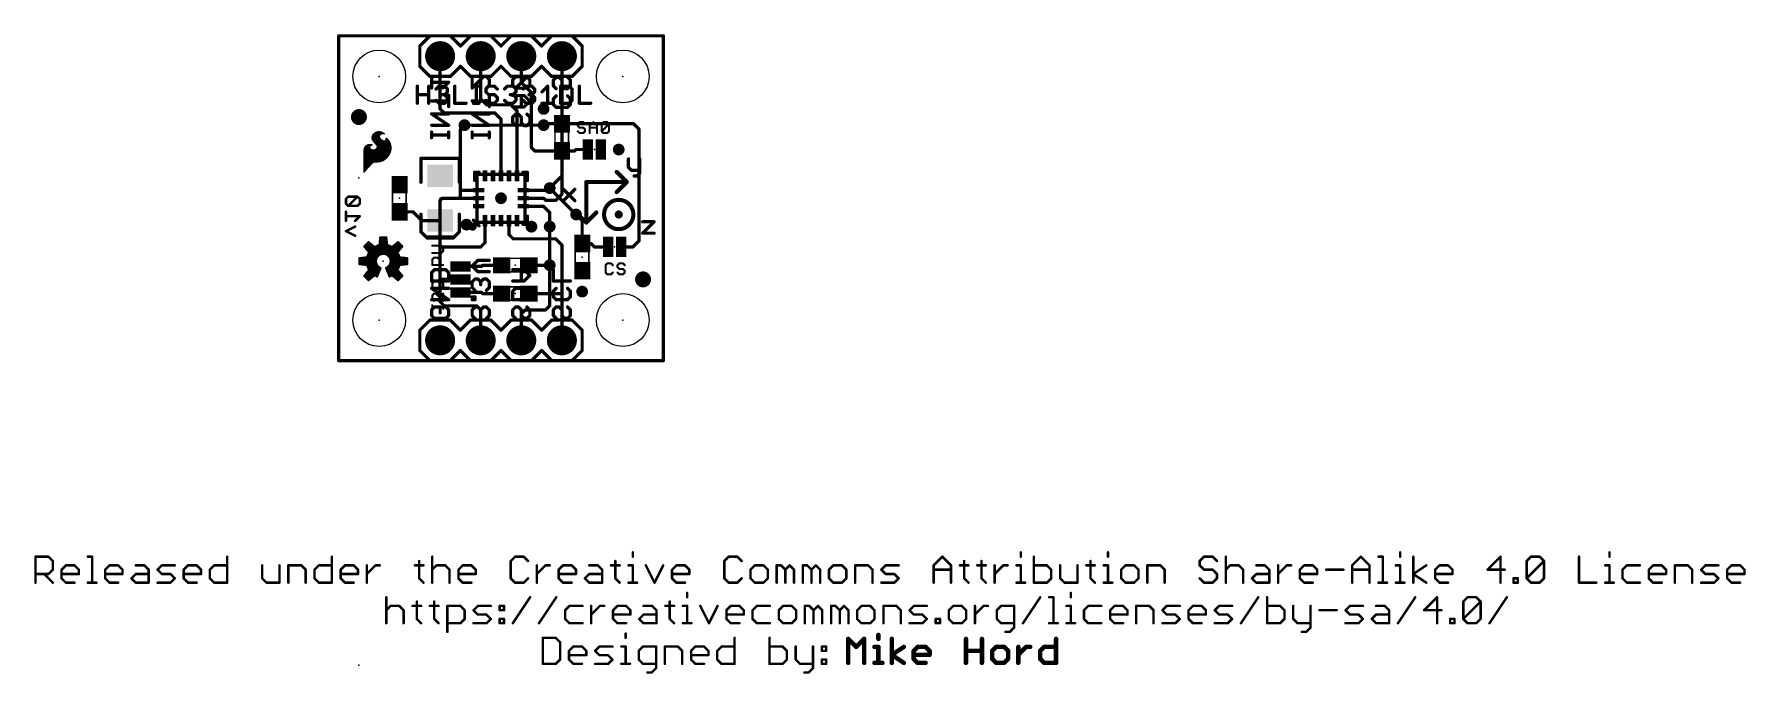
# Model space of a CAD drawing. Extents: x -19 to 88, y -20 to 20.
import ezdxf

# ---------------------------------------------------------------- set-up
doc = ezdxf.new("R2010")
doc.units = 0
for name, color, linetype in [('1', 12, 'CONTINUOUS'), ('16', 132, 'CONTINUOUS'), ('17', 110, 'CONTINUOUS'), ('18', 110, 'CONTINUOUS'), ('20', 53, 'CONTINUOUS'), ('21', 41, 'CONTINUOUS'), ('22', 40, 'CONTINUOUS'), ('23', 53, 'CONTINUOUS'), ('24', 53, 'CONTINUOUS'), ('51', 53, 'CONTINUOUS')]:
    doc.layers.add(name, color=color, linetype=linetype)

# ---------------------------------------------------------------- blocks, each defined once
blk = doc.blocks.new('RECT')
blk.add_solid([(-0.5, -0.5), (0.5, -0.5), (-0.5, 0.5), (0.5, 0.5)])
blk = doc.blocks.new('ROUNDP')
at = {"const_width": 0.5}
blk.add_lwpolyline([(0, -0.25, 1), (0, 0.25, 1), (0, -0.25)], format="xyb", dxfattribs=at)
blk = doc.blocks.new('PIE')
at = {"const_width": 0.5}
blk.add_lwpolyline([(0, -0.25, 1), (0, 0.25, 1), (0, -0.25)], format="xyb", dxfattribs=at)
blk = doc.blocks.new('ROUNDV')
at = {"const_width": 0.5}
blk.add_lwpolyline([(0, -0.25, 1), (0, 0.25, 1), (0, -0.25)], format="xyb", dxfattribs=at)

msp = doc.modelspace()

# ---------------------------------------------------------------- linework, layer by layer
at = {"layer": '1', "const_width": 0.2032}
for points in [[(0, 20.32), (0, 0)], [(20.32, 20.32), (0, 20.32)], [(20.32, 0), (20.32, 20.32)], [(6.35, 15.748), (6.35, 19.05)], [(8.89, 16.383), (8.89, 19.05)], [(11.43, 17.399), (11.43, 19.05)], [(12.065, 16.764), (11.43, 17.399)], [(9.271, 16.002), (8.89, 16.383)], [(10.795, 16.002), (9.271, 16.002)], [(11.16, 15.637), (10.795, 16.002)], [(12.065, 13.335), (12.065, 16.764)], [(6.604, 15.494), (6.35, 15.748)], [(9.779, 15.494), (6.604, 15.494)], [(10.16, 15.113), (9.779, 15.494)], [(10.16, 11.56), (10.16, 15.113)], [(11.16, 11.56), (11.16, 15.637)], [(7.62, 14.478), (7.874, 14.732)], [(7.62, 10.668), (7.62, 14.478)], [(12.915, 14.82), (12.827, 14.732)], [(13.97, 14.82), (12.915, 14.82)], [(13.97, 14.82), (18.454, 14.82)], [(18.454, 14.82), (18.796, 14.478)], [(18.796, 14.478), (18.796, 7.493)], [(12.28, 13.12), (12.065, 13.335)], [(13.97, 13.12), (12.28, 13.12)], [(13.97, 10.414), (13.97, 13.12)], [(13.97, 13.12), (14.771, 13.12)], [(14.771, 13.12), (14.859, 13.208)], [(14.859, 13.208), (15.5956, 13.208)], [(7.62, 10.16), (7.62, 10.668)], [(7.628, 10.66), (7.62, 10.668)], [(8.76, 10.66), (7.628, 10.66)], [(11.56, 10.66), (13.073, 10.66)], [(13.073, 10.66), (13.208, 10.795)], [(6.477, 10.16), (6.35, 10.033)], [(6.35, 10.033), (6.35, 8.76)], [(7.62, 10.16), (6.477, 10.16)], [(8.76, 10.16), (7.62, 10.16)], [(11.56, 10.16), (12.827, 10.16)], [(11.568, 9.652), (11.56, 9.66)], [(12.827, 9.652), (11.568, 9.652)], [(12.827, 10.16), (12.954, 10.033)], [(13.208, 9.271), (12.827, 9.652)], [(12.954, 10.033), (13.589, 10.033)], [(13.589, 10.033), (13.97, 10.414)], [(3.81, 9.31), (4.66, 9.31)], [(4.66, 9.31), (5.21, 8.76)], [(6.35, 8.76), (5.21, 8.76)], [(6.35, 8.76), (6.35, 7.112)], [(9.16, 8.76), (9.16, 7.382)], [(10.66, 8.76), (10.66, 7.882)], [(13.208, 8.382), (13.208, 9.271)], [(15.24, 8.763), (14.859, 9.144)], [(15.24, 7.327), (15.24, 8.763)], [(10.922, 7.62), (10.66, 7.882)], [(13.589, 7.62), (10.922, 7.62)], [(13.97, 7.239), (13.589, 7.62)], [(18.796, 7.493), (18.415, 7.112)], [(6.35, 7.112), (6.35, 5.08)], [(8.89, 7.112), (6.35, 7.112)], [(9.16, 7.382), (8.89, 7.112)], [(13.97, 4.191), (13.97, 7.239)], [(15.24, 7.327), (15.787, 7.327)], [(15.787, 7.327), (16.002, 7.112)], [(16.8656, 7.112), (16.002, 7.112)], [(18.415, 7.112), (17.6784, 7.112)], [(7.62, 5.8928), (8.9408, 5.8928)], [(8.9408, 5.8928), (9.017, 5.969)], [(9.017, 5.969), (10.199, 5.969)], [(13.208, 5.969), (11.899, 5.969)], [(6.35, 5.08), (6.35, 3.683)], [(7.62, 5.08), (6.35, 5.08)], [(7.62, 4.2672), (8.9408, 4.2672)], [(8.9408, 4.2672), (9.017, 4.191)], [(9.017, 4.191), (10.199, 4.191)], [(11.899, 4.191), (13.97, 4.191)], [(13.97, 1.27), (13.97, 4.191)], [(6.35, 3.683), (6.604, 3.429)], [(6.604, 3.429), (8.636, 3.429)], [(8.636, 3.429), (8.89, 3.175)], [(8.89, 3.175), (8.89, 1.27)], [(0, 0), (20.32, 0)]]:
    msp.add_lwpolyline(points, dxfattribs=at)
at = {"layer": '1', "const_width": 0.1016}
for points in [[(0.0508, 20.32, 1), (-0.0508, 20.32)], [(0, 20.3708, 1), (0, 20.2692)], [(20.3708, 20.32, 1), (20.2692, 20.32)], [(20.32, 20.2692, 1), (20.32, 20.3708)], [(6.4008, 19.05, 1), (6.2992, 19.05)], [(8.9408, 19.05, 1), (8.8392, 19.05)], [(11.4808, 19.05, 1), (11.3792, 19.05)], [(11.4659, 17.4349, 1), (11.3941, 17.3631)], [(11.3792, 17.399, 1), (11.4808, 17.399)], [(8.9259, 16.4189, 1), (8.8541, 16.3471)], [(8.8392, 16.383, 1), (8.9408, 16.383)], [(9.271, 16.0528, 1), (9.271, 15.9512)], [(9.2351, 15.9661, 1), (9.3069, 16.0379)], [(10.8309, 16.0379, 1), (10.7591, 15.9661)], [(10.795, 15.9512, 1), (10.795, 16.0528)], [(12.1158, 16.764, 1), (12.0142, 16.764)], [(12.0291, 16.7281, 1), (12.1009, 16.7999)], [(6.3859, 15.7839, 1), (6.3141, 15.7121)], [(6.2992, 15.748, 1), (6.4008, 15.748)], [(6.604, 15.5448, 1), (6.604, 15.4432)], [(6.5681, 15.4581, 1), (6.6399, 15.5299)], [(9.8149, 15.5299, 1), (9.7431, 15.4581)], [(9.779, 15.4432, 1), (9.779, 15.5448)], [(10.2108, 15.113, 1), (10.1092, 15.113)], [(10.1241, 15.0771, 1), (10.1959, 15.1489)], [(11.2108, 15.637, 1), (11.1092, 15.637)], [(11.1241, 15.6011, 1), (11.1959, 15.6729)], [(7.6708, 14.478, 1), (7.5692, 14.478)], [(7.5841, 14.5139, 1), (7.6559, 14.4421)], [(7.9099, 14.6961, 1), (7.8381, 14.7679)], [(12.7911, 14.7679, 1), (12.8629, 14.6961)], [(12.915, 14.8708, 1), (12.915, 14.7692)], [(12.9509, 14.7841, 1), (12.8791, 14.8559)], [(13.97, 14.8708, 1), (13.97, 14.7692)], [(13.97, 14.7692, 1), (13.97, 14.8708)], [(18.4899, 14.8559, 1), (18.4181, 14.7841)], [(18.454, 14.7692, 1), (18.454, 14.8708)], [(18.8468, 14.478, 1), (18.7452, 14.478)], [(18.7601, 14.4421, 1), (18.8319, 14.5139)], [(12.1009, 13.3709, 1), (12.0291, 13.2991)], [(12.0142, 13.335, 1), (12.1158, 13.335)], [(12.28, 13.1708, 1), (12.28, 13.0692)], [(12.2441, 13.0841, 1), (12.3159, 13.1559)], [(14.0208, 13.12, 1), (13.9192, 13.12)], [(13.97, 13.1708, 1), (13.97, 13.0692)], [(13.97, 13.0692, 1), (13.97, 13.1708)], [(14.7351, 13.1559, 1), (14.8069, 13.0841)], [(14.771, 13.0692, 1), (14.771, 13.1708)], [(14.859, 13.2588, 1), (14.859, 13.1572)], [(14.8949, 13.1721, 1), (14.8231, 13.2439)], [(15.5956, 13.1572, 1), (15.5956, 13.2588)], [(7.6708, 10.668, 1), (7.5692, 10.668)], [(7.6559, 10.7039, 1), (7.5841, 10.6321)], [(7.5692, 10.668, 1), (7.6708, 10.668)], [(7.628, 10.7108, 1), (7.628, 10.6092)], [(7.5921, 10.6241, 1), (7.6639, 10.6959)], [(8.76, 10.6092, 1), (8.76, 10.7108)], [(10.1092, 11.56, 1), (10.2108, 11.56)], [(11.1092, 11.56, 1), (11.2108, 11.56)], [(11.56, 10.7108, 1), (11.56, 10.6092)], [(13.0371, 10.6959, 1), (13.1089, 10.6241)], [(13.073, 10.6092, 1), (13.073, 10.7108)], [(13.2439, 10.7591, 1), (13.1721, 10.8309)], [(6.4008, 10.033, 1), (6.2992, 10.033)], [(6.3141, 10.0689, 1), (6.3859, 9.9971)], [(6.477, 10.2108, 1), (6.477, 10.1092)], [(6.5129, 10.1241, 1), (6.4411, 10.1959)], [(7.62, 10.2108, 1), (7.62, 10.1092)], [(7.5692, 10.16, 1), (7.6708, 10.16)], [(7.62, 10.1092, 1), (7.62, 10.2108)], [(8.76, 10.1092, 1), (8.76, 10.2108)], [(11.56, 10.2108, 1), (11.56, 10.1092)], [(11.5959, 9.6959, 1), (11.5241, 9.6241)], [(11.568, 9.7028, 1), (11.568, 9.6012)], [(11.5321, 9.6161, 1), (11.6039, 9.6879)], [(12.8629, 10.1959, 1), (12.7911, 10.1241)], [(12.8629, 9.6879, 1), (12.7911, 9.6161)], [(12.827, 10.1092, 1), (12.827, 10.2108)], [(12.827, 9.6012, 1), (12.827, 9.7028)], [(12.954, 10.0838, 1), (12.954, 9.9822)], [(12.9181, 9.9971, 1), (12.9899, 10.0689)], [(13.5531, 10.0689, 1), (13.6249, 9.9971)], [(13.589, 9.9822, 1), (13.589, 10.0838)], [(13.9192, 10.414, 1), (14.0208, 10.414)], [(14.0059, 10.3781, 1), (13.9341, 10.4499)], [(3.81, 9.3608, 1), (3.81, 9.2592)], [(4.6959, 9.3459, 1), (4.6241, 9.2741)], [(4.66, 9.2592, 1), (4.66, 9.3608)], [(5.21, 8.8108, 1), (5.21, 8.7092)], [(5.1741, 8.7241, 1), (5.2459, 8.7959)], [(6.4008, 8.76, 1), (6.2992, 8.76)], [(6.2992, 8.76, 1), (6.4008, 8.76)], [(6.35, 8.7092, 1), (6.35, 8.8108)], [(9.2108, 8.76, 1), (9.1092, 8.76)], [(10.7108, 8.76, 1), (10.6092, 8.76)], [(13.2588, 9.271, 1), (13.1572, 9.271)], [(13.1721, 9.2351, 1), (13.2439, 9.3069)], [(14.8949, 9.1799, 1), (14.8231, 9.1081)], [(15.2908, 8.763, 1), (15.1892, 8.763)], [(15.2041, 8.7271, 1), (15.2759, 8.7989)], [(10.6959, 7.9179, 1), (10.6241, 7.8461)], [(10.6092, 7.882, 1), (10.7108, 7.882)], [(10.922, 7.6708, 1), (10.922, 7.5692)], [(10.8861, 7.5841, 1), (10.9579, 7.6559)], [(13.1572, 8.382, 1), (13.2588, 8.382)], [(13.6249, 7.6559, 1), (13.5531, 7.5841)], [(13.589, 7.5692, 1), (13.589, 7.6708)], [(18.7452, 7.493, 1), (18.8468, 7.493)], [(18.8319, 7.4571, 1), (18.7601, 7.5289)], [(6.4008, 7.112, 1), (6.2992, 7.112)], [(6.35, 7.1628, 1), (6.35, 7.0612)], [(6.2992, 7.112, 1), (6.4008, 7.112)], [(8.8541, 7.1479, 1), (8.9259, 7.0761)], [(8.89, 7.0612, 1), (8.89, 7.1628)], [(9.1092, 7.382, 1), (9.2108, 7.382)], [(9.1959, 7.3461, 1), (9.1241, 7.4179)], [(14.0208, 7.239, 1), (13.9192, 7.239)], [(13.9341, 7.2031, 1), (14.0059, 7.2749)], [(15.24, 7.3778, 1), (15.24, 7.2762)], [(15.1892, 7.327, 1), (15.2908, 7.327)], [(15.8229, 7.3629, 1), (15.7511, 7.2911)], [(15.787, 7.2762, 1), (15.787, 7.3778)], [(16.002, 7.1628, 1), (16.002, 7.0612)], [(15.9661, 7.0761, 1), (16.0379, 7.1479)], [(16.8656, 7.0612, 1), (16.8656, 7.1628)], [(17.6784, 7.1628, 1), (17.6784, 7.0612)], [(18.3791, 7.1479, 1), (18.4509, 7.0761)], [(18.415, 7.0612, 1), (18.415, 7.1628)], [(7.62, 5.9436, 1), (7.62, 5.842)], [(8.9049, 5.9287, 1), (8.9767, 5.8569)], [(8.9408, 5.842, 1), (8.9408, 5.9436)], [(9.017, 6.0198, 1), (9.017, 5.9182)], [(9.0529, 5.9331, 1), (8.9811, 6.0049)], [(10.199, 5.9182, 1), (10.199, 6.0198)], [(11.899, 6.0198, 1), (11.899, 5.9182)], [(13.208, 5.9182, 1), (13.208, 6.0198)], [(6.4008, 5.08, 1), (6.2992, 5.08)], [(6.35, 5.1308, 1), (6.35, 5.0292)], [(6.2992, 5.08, 1), (6.4008, 5.08)], [(7.62, 4.318, 1), (7.62, 4.2164)], [(7.62, 5.0292, 1), (7.62, 5.1308)], [(8.9767, 4.3031, 1), (8.9049, 4.2313)], [(8.9408, 4.2164, 1), (8.9408, 4.318)], [(9.017, 4.2418, 1), (9.017, 4.1402)], [(10.199, 4.1402, 1), (10.199, 4.2418)], [(11.899, 4.2418, 1), (11.899, 4.1402)], [(14.0208, 4.191, 1), (13.9192, 4.191)], [(13.97, 4.1402, 1), (13.97, 4.2418)], [(6.3859, 3.7189, 1), (6.3141, 3.6471)], [(6.2992, 3.683, 1), (6.4008, 3.683)], [(6.604, 3.4798, 1), (6.604, 3.3782)], [(6.5681, 3.3931, 1), (6.6399, 3.4649)], [(8.6719, 3.4649, 1), (8.6001, 3.3931)], [(8.636, 3.3782, 1), (8.636, 3.4798)], [(8.9408, 3.175, 1), (8.8392, 3.175)], [(8.8541, 3.1391, 1), (8.9259, 3.2109)], [(8.9811, 4.1551, 1), (9.0529, 4.2269)], [(13.9192, 4.191, 1), (14.0208, 4.191)], [(8.8392, 1.27, 1), (8.9408, 1.27)], [(13.9192, 1.27, 1), (14.0208, 1.27)], [(0, 0.0508, 1), (0, -0.0508)], [(-0.0508, 0, 1), (0.0508, 0)], [(20.2692, 0, 1), (20.3708, 0)], [(20.32, -0.0508, 1), (20.32, 0.0508)]]:
    msp.add_lwpolyline(points, format="xyb", dxfattribs=at)
at = {"layer": '16'}
for points, const_width in [([(0, 20.32), (0, 0)], 0.2032), ([(20.32, 20.32), (0, 20.32)], 0.2032), ([(20.32, 0), (20.32, 20.32)], 0.2032), ([(13.97, 11.557), (13.97, 19.05)], 0.2032), ([(7.874, 14.732), (12.827, 14.732)], 0.2032), ([(13.208, 10.795), (13.97, 11.557)], 0.2032), ([(14.859, 9.144), (13.208, 10.795)], 0.2032), ([(0.6013, 10.2579), (0.4572, 10.1139)], 0.1524), ([(0.4572, 10.1139), (0.4572, 9.8257)], 0.1524), ([(0.4572, 9.8257), (0.6013, 9.6817)], 0.1524), ([(1.1775, 10.2579), (0.6013, 10.2579)], 0.1524), ([(0.6013, 9.6817), (1.1775, 10.2579)], 0.1524), ([(0.6013, 9.6817), (1.1775, 9.6817)], 0.1524), ([(1.3215, 10.1139), (1.1775, 10.2579)], 0.1524), ([(1.1775, 9.6817), (1.3215, 9.8257)], 0.1524), ([(1.3215, 9.8257), (1.3215, 10.1139)], 0.1524), ([(0.4572, 8.7462), (0.4572, 9.3224)], 0.1524), ([(1.3215, 9.0343), (0.4572, 9.0343)], 0.1524), ([(1.0334, 8.7462), (1.3215, 9.0343)], 0.1524), ([(0.4572, 8.0988), (1.0334, 8.3869)], 0.1524), ([(1.0334, 7.8106), (0.4572, 8.0988)], 0.1524), ([(13.208, 5.969), (13.208, 8.382)], 0.2032), ([(13.208, 3.429), (13.208, 5.969)], 0.2032), ([(11.43, 2.921), (11.684, 3.175)], 0.2032), ([(11.684, 3.175), (12.954, 3.175)], 0.2032), ([(12.954, 3.175), (13.208, 3.429)], 0.2032), ([(11.43, 1.27), (11.43, 2.921)], 0.2032), ([(0, 0), (20.32, 0)], 0.2032)]:
    msp.add_lwpolyline(points, dxfattribs=dict(at, const_width=const_width))
for points, const_width in [([(0.0508, 20.32, 1), (-0.0508, 20.32)], 0.1016), ([(0, 20.3708, 1), (0, 20.2692)], 0.1016), ([(20.3708, 20.32, 1), (20.2692, 20.32)], 0.1016), ([(20.32, 20.2692, 1), (20.32, 20.3708)], 0.1016), ([(14.0208, 19.05, 1), (13.9192, 19.05)], 0.1016), ([(7.874, 14.7828, 1), (7.874, 14.6812)], 0.1016), ([(12.827, 14.6812, 1), (12.827, 14.7828)], 0.1016), ([(13.2439, 10.8309, 1), (13.1721, 10.7591)], 0.1016), ([(13.1721, 10.8309, 1), (13.2439, 10.7591)], 0.1016), ([(13.9192, 11.557, 1), (14.0208, 11.557)], 0.1016), ([(14.0059, 11.5211, 1), (13.9341, 11.5929)], 0.1016), ([(0.4953, 10.1139, 1), (0.4191, 10.1139)], 0.0762), ([(0.4303, 10.1408, 1), (0.4841, 10.0869)], 0.0762), ([(0.4841, 9.8527, 1), (0.4303, 9.7988)], 0.0762), ([(0.4191, 9.8257, 1), (0.4953, 9.8257)], 0.0762), ([(0.5743, 9.7086, 1), (0.6282, 9.6547)], 0.0762), ([(0.6013, 10.296, 1), (0.6013, 10.2198)], 0.0762), ([(0.6013, 9.7198, 1), (0.6013, 9.6436)], 0.0762), ([(0.6282, 10.231, 1), (0.5743, 10.2848)], 0.0762), ([(0.5743, 9.6547, 1), (0.6282, 9.7086)], 0.0762), ([(1.1505, 9.7086, 1), (1.2044, 9.6547)], 0.0762), ([(1.2044, 10.2848, 1), (1.1505, 10.231)], 0.0762), ([(1.2044, 10.231, 1), (1.1505, 10.2848)], 0.0762), ([(1.1775, 10.2198, 1), (1.1775, 10.296)], 0.0762), ([(1.1775, 9.6436, 1), (1.1775, 9.7198)], 0.0762), ([(1.3596, 10.1139, 1), (1.2834, 10.1139)], 0.0762), ([(1.2834, 9.8257, 1), (1.3596, 9.8257)], 0.0762), ([(1.2946, 10.0869, 1), (1.3485, 10.1408)], 0.0762), ([(1.3485, 9.7988, 1), (1.2946, 9.8527)], 0.0762), ([(0.4953, 9.3224, 1), (0.4191, 9.3224)], 0.0762), ([(0.4572, 9.0724, 1), (0.4572, 8.9962)], 0.0762), ([(0.4191, 8.7462, 1), (0.4953, 8.7462)], 0.0762), ([(1.0065, 8.7731, 1), (1.0604, 8.7192)], 0.0762), ([(1.3485, 9.0073, 1), (1.2946, 9.0612)], 0.0762), ([(1.3215, 8.9962, 1), (1.3215, 9.0724)], 0.0762), ([(14.8231, 9.1081, 1), (14.8949, 9.1799)], 0.1016), ([(0.4742, 8.1328, 1), (0.4402, 8.0647)], 0.0762), ([(0.4402, 8.1328, 1), (0.4742, 8.0647)], 0.0762), ([(1.0505, 8.3528, 1), (1.0164, 8.4209)], 0.0762), ([(1.0164, 7.7766, 1), (1.0505, 7.8447)], 0.0762), ([(13.2588, 8.382, 1), (13.1572, 8.382)], 0.1016), ([(13.2588, 5.969, 1), (13.1572, 5.969)], 0.1016), ([(13.1572, 5.969, 1), (13.2588, 5.969)], 0.1016), ([(11.684, 3.2258, 1), (11.684, 3.1242)], 0.1016), ([(11.7199, 3.1391, 1), (11.6481, 3.2109)], 0.1016), ([(12.9181, 3.2109, 1), (12.9899, 3.1391)], 0.1016), ([(12.954, 3.1242, 1), (12.954, 3.2258)], 0.1016), ([(13.1572, 3.429, 1), (13.2588, 3.429)], 0.1016), ([(13.2439, 3.3931, 1), (13.1721, 3.4649)], 0.1016), ([(11.4808, 2.921, 1), (11.3792, 2.921)], 0.1016), ([(11.3941, 2.9569, 1), (11.4659, 2.8851)], 0.1016), ([(11.3792, 1.27, 1), (11.4808, 1.27)], 0.1016), ([(0, 0.0508, 1), (0, -0.0508)], 0.1016), ([(-0.0508, 0, 1), (0.0508, 0)], 0.1016), ([(20.2692, 0, 1), (20.3708, 0)], 0.1016), ([(20.32, -0.0508, 1), (20.32, 0.0508)], 0.1016)]:
    msp.add_lwpolyline(points, format="xyb", dxfattribs=dict(at, const_width=const_width))
at = {"layer": '20', "const_width": 0.2032}
for points in [[(20.32, 20.32), (0, 20.32)], [(0, 20.32), (0, 0)], [(20.32, 20.32), (20.32, 0)], [(0, 0), (20.32, 0)]]:
    msp.add_lwpolyline(points, dxfattribs=at)
at = {"layer": '20', "const_width": 0.1016}
for points in [[(0, 20.3708, 1), (0, 20.2692)], [(0.0508, 20.32, 1), (-0.0508, 20.32)], [(20.3708, 20.32, 1), (20.2692, 20.32)], [(20.32, 20.2692, 1), (20.32, 20.3708)], [(0, 0.0508, 1), (0, -0.0508)], [(-0.0508, 0, 1), (0.0508, 0)], [(20.2692, 0, 1), (20.3708, 0)], [(20.32, -0.0508, 1), (20.32, 0.0508)]]:
    msp.add_lwpolyline(points, format="xyb", dxfattribs=at)
at = {"layer": '20'}
for centre in [(2.54, 17.78), (17.78, 17.78), (2.54, 2.54), (17.78, 2.54)]:
    msp.add_circle(centre, 1.651, dxfattribs=at)
at = {"layer": '21'}
for points, const_width in [([(5.715, 20.32), (5.08, 19.685)], 0.2032), ([(5.715, 20.32), (6.985, 20.32)], 0.2032), ([(6.985, 20.32), (7.62, 19.685)], 0.2032), ([(7.62, 19.685), (8.255, 20.32)], 0.2032), ([(8.255, 20.32), (9.525, 20.32)], 0.2032), ([(9.525, 20.32), (10.16, 19.685)], 0.2032), ([(10.16, 19.685), (10.795, 20.32)], 0.2032), ([(10.795, 20.32), (12.065, 20.32)], 0.2032), ([(12.065, 20.32), (12.7, 19.685)], 0.2032), ([(13.335, 20.32), (12.7, 19.685)], 0.2032), ([(13.335, 20.32), (14.605, 20.32)], 0.2032), ([(14.605, 20.32), (15.24, 19.685)], 0.2032), ([(20.32, 0), (20.32, 20.32)], 0.2032), ([(5.08, 19.685), (5.08, 18.415)], 0.2032), ([(15.24, 19.685), (15.24, 18.415)], 0.2032), ([(5.08, 18.415), (5.715, 17.78)], 0.2032), ([(7.62, 18.415), (6.985, 17.78)], 0.2032), ([(8.255, 17.78), (7.62, 18.415)], 0.2032), ([(10.16, 18.415), (9.525, 17.78)], 0.2032), ([(10.795, 17.78), (10.16, 18.415)], 0.2032), ([(12.7, 18.415), (12.065, 17.78)], 0.2032), ([(12.7, 18.415), (13.335, 17.78)], 0.2032), ([(15.24, 18.415), (14.605, 17.78)], 0.2032), ([(4.9276, 16.1036), (4.9276, 17.1713)], 0.2032), ([(5.6394, 17.1713), (5.6394, 16.1036)], 0.2032), ([(6.985, 17.78), (5.715, 17.78)], 0.2032), ([(6.097, 16.9934), (6.2749, 17.1713)], 0.2032), ([(6.2749, 17.1713), (6.6309, 17.1713)], 0.2032), ([(6.6309, 17.1713), (6.8088, 16.9934)], 0.2032), ([(7.2664, 17.1713), (7.2664, 16.1036)], 0.2032), ([(9.525, 17.78), (8.255, 17.78)], 0.2032), ([(8.4358, 17.1713), (8.7917, 17.1713)], 0.2032), ([(8.6137, 16.1036), (8.6137, 17.1713)], 0.2032), ([(9.3933, 17.1713), (9.2154, 16.9934)], 0.2032), ([(9.7492, 17.1713), (9.3933, 17.1713)], 0.2032), ([(9.9272, 16.9934), (9.7492, 17.1713)], 0.2032), ([(10.3848, 16.9934), (10.5627, 17.1713)], 0.2032), ([(10.5627, 17.1713), (10.9186, 17.1713)], 0.2032), ([(12.065, 17.78), (10.795, 17.78)], 0.2032), ([(10.9186, 17.1713), (11.0966, 16.9934)], 0.2032), ([(11.5542, 16.9934), (11.7321, 17.1713)], 0.2032), ([(11.7321, 17.1713), (12.088, 17.1713)], 0.2032), ([(12.088, 17.1713), (12.266, 16.9934)], 0.2032), ([(12.7236, 16.8154), (13.0795, 17.1713)], 0.2032), ([(13.0795, 17.1713), (13.0795, 16.1036)], 0.2032), ([(14.605, 17.78), (13.335, 17.78)], 0.2032), ([(13.893, 17.1713), (13.893, 16.1036)], 0.2032), ([(14.4268, 17.1713), (13.893, 17.1713)], 0.2032), ([(14.6048, 16.9934), (14.4268, 17.1713)], 0.2032), ([(15.0624, 17.1713), (15.0624, 16.1036)], 0.2032), ([(4.9276, 16.6375), (5.6394, 16.6375)], 0.2032), ([(6.2749, 16.1036), (6.097, 16.2815)], 0.2032), ([(6.6309, 16.1036), (6.2749, 16.1036)], 0.2032), ([(6.6309, 16.6375), (6.4529, 16.6375)], 0.2032), ([(6.8088, 16.8154), (6.6309, 16.6375)], 0.2032), ([(6.6309, 16.6375), (6.8088, 16.4595)], 0.2032), ([(6.8088, 16.2815), (6.6309, 16.1036)], 0.2032), ([(6.8088, 16.9934), (6.8088, 16.8154)], 0.2032), ([(6.8088, 16.4595), (6.8088, 16.2815)], 0.2032), ([(7.2664, 16.1036), (7.9782, 16.1036)], 0.2032), ([(8.4358, 16.1036), (8.7917, 16.1036)], 0.2032), ([(9.2154, 16.9934), (9.2154, 16.8154)], 0.2032), ([(9.2154, 16.8154), (9.3933, 16.6375)], 0.2032), ([(9.3933, 16.1036), (9.2154, 16.2815)], 0.2032), ([(9.3933, 16.6375), (9.7492, 16.6375)], 0.2032), ([(9.7492, 16.1036), (9.3933, 16.1036)], 0.2032), ([(9.7492, 16.6375), (9.9272, 16.4595)], 0.2032), ([(9.9272, 16.2815), (9.7492, 16.1036)], 0.2032), ([(9.9272, 16.4595), (9.9272, 16.2815)], 0.2032), ([(10.5627, 16.1036), (10.3848, 16.2815)], 0.2032), ([(10.9186, 16.1036), (10.5627, 16.1036)], 0.2032), ([(10.9186, 16.6375), (10.7407, 16.6375)], 0.2032), ([(11.0966, 16.8154), (10.9186, 16.6375)], 0.2032), ([(10.9186, 16.6375), (11.0966, 16.4595)], 0.2032), ([(11.0966, 16.2815), (10.9186, 16.1036)], 0.2032), ([(11.0966, 16.9934), (11.0966, 16.8154)], 0.2032), ([(11.0966, 16.4595), (11.0966, 16.2815)], 0.2032), ([(11.7321, 16.1036), (11.5542, 16.2815)], 0.2032), ([(12.088, 16.1036), (11.7321, 16.1036)], 0.2032), ([(12.088, 16.6375), (11.9101, 16.6375)], 0.2032), ([(12.266, 16.8154), (12.088, 16.6375)], 0.2032), ([(12.088, 16.6375), (12.266, 16.4595)], 0.2032), ([(12.266, 16.2815), (12.088, 16.1036)], 0.2032), ([(12.266, 16.9934), (12.266, 16.8154)], 0.2032), ([(12.266, 16.4595), (12.266, 16.2815)], 0.2032), ([(12.7236, 16.1036), (13.4354, 16.1036)], 0.2032), ([(13.893, 16.1036), (14.4268, 16.1036)], 0.2032), ([(14.4268, 16.1036), (14.6048, 16.2815)], 0.2032), ([(14.6048, 16.2815), (14.6048, 16.9934)], 0.2032), ([(15.0624, 16.1036), (15.7742, 16.1036)], 0.2032), ([(2.12, 14.09), (2.09, 14)], 0.0762), ([(2.09, 14), (2.09, 13.92)], 0.0762), ([(2.09, 13.9446), (2.5736, 13.9446)], 0.0762), ([(2.09, 13.92), (2.11, 13.83)], 0.0762), ([(2.0969, 14.0208), (2.56, 14.0208)], 0.0762), ([(2.17, 14.17), (2.12, 14.09)], 0.0762), ([(2.1244, 14.097), (2.5785, 14.097)], 0.0762), ([(2.26, 14.24), (2.17, 14.17)], 0.0762), ([(2.1741, 14.1732), (2.6664, 14.1732)], 0.0762), ([(2.37, 14.3), (2.26, 14.24)], 0.0762), ([(2.2772, 14.2494), (2.7712, 14.2494)], 0.0762), ([(2.48, 14.32), (2.37, 14.3)], 0.0762), ([(2.58, 14.32), (2.48, 14.32)], 0.0762), ([(2.56, 14.05), (2.57, 14.08)], 0.0762), ([(2.56, 13.99), (2.56, 14.05)], 0.0762), ([(2.57, 13.95), (2.56, 13.99)], 0.0762), ([(2.57, 14.08), (2.58, 14.1)], 0.0762), ([(2.61, 13.89), (2.57, 13.95)], 0.0762), ([(2.67, 14.3), (2.58, 14.32)], 0.0762), ([(2.58, 14.1), (2.6, 14.13)], 0.0762), ([(2.6, 14.13), (2.64, 14.16)], 0.0762), ([(2.67, 13.83), (2.61, 13.89)], 0.0762), ([(2.64, 14.16), (2.68, 14.18)], 0.0762), ([(2.81, 14.23), (2.67, 14.3)], 0.0762), ([(2.68, 14.18), (2.73, 14.19)], 0.0762), ([(2.73, 14.19), (2.77, 14.2)], 0.0762), ([(2.77, 14.2), (2.83, 14.2)], 0.0762), ([(2.85, 14.2), (2.81, 14.23)], 0.0762), ([(2.83, 14.2), (2.85, 14.19)], 0.0762), ([(2.86, 14.19), (2.85, 14.2)], 0.0762), ([(2.85, 14.19), (2.86, 14.19)], 0.0762), ([(2.97, 13.92), (2.97, 13.83)], 0.0762), ([(3.05, 13.87), (2.97, 13.92)], 0.0762), ([(15.0777, 14.9231), (14.9633, 14.8087)], 0.127), ([(14.9633, 14.8087), (14.9633, 14.6943)], 0.127), ([(14.9633, 14.6943), (15.0777, 14.5799)], 0.127), ([(15.0777, 14.2367), (14.9633, 14.3511)], 0.127), ([(15.3064, 14.9231), (15.0777, 14.9231)], 0.127), ([(15.0777, 14.5799), (15.3064, 14.5799)], 0.127), ([(15.3064, 14.2367), (15.0777, 14.2367)], 0.127), ([(15.4208, 14.8087), (15.3064, 14.9231)], 0.127), ([(15.3064, 14.5799), (15.4208, 14.4655)], 0.127), ([(15.4208, 14.3511), (15.3064, 14.2367)], 0.127), ([(15.4208, 14.4655), (15.4208, 14.3511)], 0.127), ([(15.7117, 14.6943), (15.9405, 14.9231)], 0.127), ([(15.7117, 14.2367), (15.7117, 14.6943)], 0.127), ([(15.7117, 14.5799), (16.1693, 14.5799)], 0.127), ([(15.9405, 14.9231), (16.1693, 14.6943)], 0.127), ([(16.1693, 14.6943), (16.1693, 14.2367)], 0.127), ([(16.4601, 14.8087), (16.5745, 14.9231)], 0.127), ([(16.4601, 14.3511), (16.4601, 14.8087)], 0.127), ([(16.4601, 14.3511), (16.9177, 14.8087)], 0.127), ([(16.5745, 14.2367), (16.4601, 14.3511)], 0.127), ([(16.5745, 14.9231), (16.8033, 14.9231)], 0.127), ([(16.8033, 14.2367), (16.5745, 14.2367)], 0.127), ([(16.8033, 14.9231), (16.9177, 14.8087)], 0.127), ([(16.9177, 14.3511), (16.8033, 14.2367)], 0.127), ([(16.9177, 14.8087), (16.9177, 14.3511)], 0.127), ([(1.6, 13.24), (1.59, 13.16)], 0.0762), ([(1.59, 13.16), (1.59, 11.79)], 0.0762), ([(1.59, 13.1064), (3.248, 13.1064)], 0.0762), ([(1.59, 13.0302), (3.2279, 13.0302)], 0.0762), ([(1.59, 12.954), (3.1944, 12.954)], 0.0762), ([(1.59, 12.8778), (3.1521, 12.8778)], 0.0762), ([(1.5928, 13.1826), (2.117, 13.1826)], 0.0762), ([(1.62, 13.31), (1.6, 13.24)], 0.0762), ([(1.6054, 13.2588), (1.9812, 13.2588)], 0.0762), ([(1.68, 13.41), (1.62, 13.31)], 0.0762), ([(1.635, 13.335), (1.94, 13.335)], 0.0762), ([(1.73, 13.45), (1.68, 13.41)], 0.0762), ([(1.6815, 13.4112), (1.9612, 13.4112)], 0.0762), ([(1.77, 13.48), (1.73, 13.45)], 0.0762), ([(1.82, 13.5), (1.77, 13.48)], 0.0762), ([(1.7885, 13.4874), (2.0748, 13.4874)], 0.0762), ([(1.87, 13.51), (1.82, 13.5)], 0.0762), ([(1.93, 13.52), (1.87, 13.51)], 0.0762), ([(2.05, 13.52), (1.93, 13.52)], 0.0762), ([(1.94, 13.37), (1.95, 13.4)], 0.0762), ([(1.94, 13.33), (1.94, 13.37)], 0.0762), ([(1.95, 13.3), (1.94, 13.33)], 0.0762), ([(1.95, 13.4), (2.01, 13.46)], 0.0762), ([(1.97, 13.27), (1.95, 13.3)], 0.0762), ([(2.03, 13.21), (1.97, 13.27)], 0.0762), ([(2.01, 13.46), (2.04, 13.47)], 0.0762), ([(2.08, 13.19), (2.03, 13.21)], 0.0762), ([(2.04, 13.47), (2.08, 13.49)], 0.0762), ([(2.09, 13.5), (2.05, 13.52)], 0.0762), ([(2.08, 13.49), (2.09, 13.5)], 0.0762), ([(2.13, 13.18), (2.08, 13.19)], 0.0762), ([(2.1015, 13.8684), (2.6316, 13.8684)], 0.0762), ([(2.11, 13.83), (2.16, 13.74)], 0.0762), ([(2.21, 13.18), (2.13, 13.18)], 0.0762), ([(2.131, 13.7922), (2.7217, 13.7922)], 0.0762), ([(2.16, 13.74), (2.23, 13.66)], 0.0762), ([(2.181, 13.716), (3.1707, 13.716)], 0.0762), ([(2.29, 13.2), (2.21, 13.18)], 0.0762), ([(2.2204, 13.1826), (3.2681, 13.1826)], 0.0762), ([(2.23, 13.66), (2.31, 13.57)], 0.0762), ([(2.248, 13.6398), (3.2101, 13.6398)], 0.0762), ([(2.35, 13.24), (2.29, 13.2)], 0.0762), ([(2.31, 13.57), (2.38, 13.5)], 0.0762), ([(2.3164, 13.5636), (3.2355, 13.5636)], 0.0762), ([(2.39, 13.29), (2.35, 13.24)], 0.0762), ([(2.365, 13.2588), (3.274, 13.2588)], 0.0762), ([(2.38, 13.5), (2.41, 13.42)], 0.0762), ([(2.3847, 13.4874), (3.2561, 13.4874)], 0.0762), ([(2.41, 13.35), (2.39, 13.29)], 0.0762), ([(2.405, 13.335), (3.2785, 13.335)], 0.0762), ([(2.41, 13.42), (2.41, 13.35)], 0.0762), ([(2.41, 13.4112), (3.2704, 13.4112)], 0.0762), ([(2.71, 13.8), (2.67, 13.83)], 0.0762), ([(2.74, 13.78), (2.71, 13.8)], 0.0762), ([(2.78, 13.76), (2.74, 13.78)], 0.0762), ([(2.86, 13.74), (2.78, 13.76)], 0.0762), ([(2.89, 13.74), (2.86, 13.74)], 0.0762), ([(2.92, 13.75), (2.89, 13.74)], 0.0762), ([(2.95, 13.78), (2.92, 13.75)], 0.0762), ([(2.96, 13.8), (2.95, 13.78)], 0.0762), ([(2.9561, 13.7922), (3.1192, 13.7922)], 0.0762), ([(2.97, 13.83), (2.96, 13.8)], 0.0762), ([(2.97, 13.8684), (3.0514, 13.8684)], 0.0762), ([(3.13, 13.78), (3.05, 13.87)], 0.0762), ([(3.05, 12.73), (3.12, 12.82)], 0.0762), ([(3.12, 12.82), (3.22, 13)], 0.0762), ([(3.2, 13.67), (3.13, 13.78)], 0.0762), ([(3.25, 13.52), (3.2, 13.67)], 0.0762), ([(3.22, 13), (3.27, 13.19)], 0.0762), ([(3.28, 13.36), (3.25, 13.52)], 0.0762), ([(3.27, 13.19), (3.28, 13.36)], 0.0762), ([(1.59, 12.8016), (3.1057, 12.8016)], 0.0762), ([(1.59, 12.7254), (3.0454, 12.7254)], 0.0762), ([(1.59, 12.6492), (2.9691, 12.6492)], 0.0762), ([(1.59, 12.573), (2.8783, 12.573)], 0.0762), ([(1.59, 12.4968), (2.732, 12.4968)], 0.0762), ([(1.59, 12.4206), (2.2136, 12.4206)], 0.0762), ([(1.59, 12.3444), (2.0944, 12.3444)], 0.0762), ([(1.59, 12.2682), (2.0182, 12.2682)], 0.0762), ([(1.59, 12.192), (1.9517, 12.192)], 0.0762), ([(1.59, 12.1158), (1.8858, 12.1158)], 0.0762), ([(1.59, 12.0396), (1.8096, 12.0396)], 0.0762), ([(1.59, 11.9634), (1.7395, 11.9634)], 0.0762), ([(1.59, 11.8872), (1.6683, 11.8872)], 0.0762), ([(1.59, 11.79), (1.64, 11.84)], 0.0762), ([(1.59, 11.811), (1.611, 11.811)], 0.0762), ([(1.64, 11.84), (1.67, 11.89)], 0.0762), ([(1.67, 11.89), (1.72, 11.94)], 0.0762), ([(1.72, 11.94), (1.77, 12)], 0.0762), ([(1.77, 12), (1.89, 12.12)], 0.0762), ([(1.89, 12.12), (2.01, 12.26)], 0.0762), ([(2.01, 12.26), (2.11, 12.36)], 0.0762), ([(2.11, 12.36), (2.21, 12.42)], 0.0762), ([(2.21, 12.42), (2.27, 12.43)], 0.0762), ([(2.27, 12.43), (2.46, 12.43)], 0.0762), ([(2.46, 12.43), (2.58, 12.45)], 0.0762), ([(2.58, 12.45), (2.69, 12.48)], 0.0762), ([(2.69, 12.48), (2.79, 12.52)], 0.0762), ([(2.79, 12.52), (2.89, 12.58)], 0.0762), ([(2.89, 12.58), (2.97, 12.65)], 0.0762), ([(2.97, 12.65), (3.05, 12.73)], 0.0762), ([(8.5104, 11.2762), (8.5104, 11.7842)], 0.2032), ([(8.5104, 11.7842), (8.7906, 11.7842)], 0.2032), ([(11.5322, 11.7842), (11.8124, 11.7842)], 0.2032), ([(11.8124, 11.2762), (11.8124, 11.7842)], 0.2032), ([(18.034, 11.176), (17.399, 11.811)], 0.254), ([(18.1356, 12.6244), (18.1356, 12.0906)], 0.2032), ([(18.1356, 12.0906), (18.3135, 11.9126)], 0.2032), ([(18.3135, 11.9126), (18.8474, 11.9126)], 0.2032), ([(18.8474, 11.7347), (18.6695, 11.5567)], 0.2032), ([(18.8474, 12.6244), (18.8474, 11.7347)], 0.2032), ([(14.0716, 10.7194), (14.7834, 10.0076)], 0.2032), ([(14.0716, 10.0076), (14.7834, 10.7194)], 0.2032), ([(15.494, 11.176), (15.494, 8.636)], 0.254), ([(15.494, 11.176), (18.034, 11.176)], 0.254), ([(17.399, 10.541), (18.034, 11.176)], 0.254), ([(18.6695, 11.5567), (18.4915, 11.5567)], 0.2032), ([(8.7906, 8.4322), (8.435, 8.7878)], 0.2032), ([(11.5322, 8.533), (11.8124, 8.533)], 0.2032), ([(11.8124, 8.533), (11.8124, 9.041)], 0.2032), ([(14.859, 9.271), (15.494, 8.636)], 0.254), ([(15.494, 8.636), (16.129, 9.271)], 0.254), ([(19.0246, 8.6874), (19.7364, 8.6874)], 0.2032), ([(19.7364, 8.6874), (19.0246, 7.9756)], 0.2032), ([(2.6112, 7.7118), (2.562, 7.2279)], 0.15), ([(2.5897, 7.5), (2.9983, 7.5)], 0.15), ([(2.6049, 7.65), (2.9831, 7.65)], 0.15), ([(2.9768, 7.7118), (2.6112, 7.7118)], 0.15), ([(3.026, 7.2279), (2.9768, 7.7118)], 0.15), ([(7.112, 7.747), (5.588, 7.747)], 0.2032), ([(19.0246, 7.9756), (19.7364, 7.9756)], 0.2032), ([(1.7891, 6.455), (1.3052, 6.4058)], 0.15), ([(1.3052, 6.4058), (1.3052, 6.0402)], 0.15), ([(1.8705, 7.405), (1.612, 7.1465)], 0.15), ([(1.612, 7.1465), (1.9194, 6.7695)], 0.15), ([(1.6655, 7.2), (2.1219, 7.2)], 0.15), ([(1.6907, 7.05), (3.8973, 7.05)], 0.15), ([(1.7399, 6.45), (2.3855, 6.45)], 0.15), ([(1.8412, 6.6177), (1.7891, 6.455)], 0.15), ([(1.813, 6.9), (3.775, 6.9)], 0.15), ([(1.8155, 7.35), (1.938, 7.35)], 0.15), ([(1.8355, 6.6), (2.5174, 6.6)], 0.15), ([(1.9194, 6.7695), (1.8412, 6.6177)], 0.15), ([(2.2475, 7.0976), (1.8705, 7.405)], 0.15), ([(1.9094, 6.75), (3.6786, 6.75)], 0.15), ([(2.3993, 7.1758), (2.2475, 7.0976)], 0.15), ([(2.3387, 6.3344), (2.3782, 6.4394)], 0.15), ([(2.3782, 6.4394), (2.4416, 6.532)], 0.15), ([(2.562, 7.2279), (2.3993, 7.1758)], 0.15), ([(2.4416, 6.532), (2.5251, 6.6069)], 0.15), ([(2.4749, 7.2), (3.1131, 7.2)], 0.15), ([(2.5251, 6.6069), (2.6241, 6.6598)], 0.15), ([(2.5744, 7.35), (3.0136, 7.35)], 0.15), ([(2.6241, 6.6598), (2.7328, 6.6876)], 0.15), ([(2.7328, 6.6876), (2.845, 6.6888)], 0.15), ([(2.845, 6.6888), (2.9542, 6.6634)], 0.15), ([(2.9542, 6.6634), (3.0543, 6.6126)], 0.15), ([(3.1887, 7.1758), (3.026, 7.2279)], 0.15), ([(3.0543, 6.6126), (3.1395, 6.5396)], 0.15), ([(3.0691, 6.6), (3.7525, 6.6)], 0.15), ([(3.1395, 6.5396), (3.2048, 6.4484)], 0.15), ([(3.3405, 7.0976), (3.1887, 7.1758)], 0.15), ([(3.2037, 6.45), (3.8481, 6.45)], 0.15), ([(3.2048, 6.4484), (3.2467, 6.3443)], 0.15), ([(3.7175, 7.405), (3.3405, 7.0976)], 0.15), ([(3.4661, 7.2), (3.9225, 7.2)], 0.15), ([(3.6501, 7.35), (3.7725, 7.35)], 0.15), ([(3.6686, 6.7695), (3.976, 7.1465)], 0.15), ([(3.7468, 6.6177), (3.6686, 6.7695)], 0.15), ([(3.976, 7.1465), (3.7175, 7.405)], 0.15), ([(3.7989, 6.455), (3.7468, 6.6177)], 0.15), ([(4.2828, 6.4058), (3.7989, 6.455)], 0.15), ([(4.2828, 6.0402), (4.2828, 6.4058)], 0.15), ([(6.4261, 7.1887), (5.8541, 7.1887)], 0.127), ([(5.8541, 6.7311), (6.4261, 6.7311)], 0.127), ([(5.8541, 6.3259), (5.9685, 6.4403)], 0.127), ([(5.9685, 6.4403), (6.1973, 6.4403)], 0.127), ([(6.1973, 6.4403), (6.3117, 6.3259)], 0.127), ([(6.5405, 7.0743), (6.4261, 7.1887)], 0.127), ([(6.4261, 6.7311), (6.5405, 6.8455)], 0.127), ([(6.5405, 6.8455), (6.5405, 7.0743)], 0.127), ([(1.3052, 6.3), (2.3345, 6.3)], 0.15), ([(1.3052, 6.15), (2.3338, 6.15)], 0.15), ([(1.3052, 6.0402), (1.7891, 5.991)], 0.15), ([(1.9194, 5.6765), (1.612, 5.2995)], 0.15), ([(1.612, 5.2995), (1.8705, 5.041)], 0.15), ([(1.6939, 5.4), (2.4531, 5.4)], 0.15), ([(1.7006, 6), (2.3831, 6)], 0.15), ([(1.7891, 5.991), (1.8412, 5.8283)], 0.15), ([(1.8163, 5.55), (2.5152, 5.55)], 0.15), ([(1.8342, 5.85), (2.5117, 5.85)], 0.15), ([(1.8412, 5.8283), (1.9194, 5.6765)], 0.15), ([(1.8705, 5.041), (2.2475, 5.3484)], 0.15), ([(1.9073, 5.7), (2.5774, 5.7)], 0.15), ([(2.2475, 5.3484), (2.3993, 5.2702)], 0.15), ([(2.3252, 6.223), (2.3387, 6.3344)], 0.15), ([(2.3381, 6.1136), (2.3252, 6.223)], 0.15), ([(2.3763, 6.0102), (2.3381, 6.1136)], 0.15), ([(2.4375, 5.9185), (2.3763, 6.0102)], 0.15), ([(2.3993, 5.2702), (2.6146, 5.7899)], 0.15), ([(2.5184, 5.8437), (2.4375, 5.9185)], 0.15), ([(2.6146, 5.7899), (2.5184, 5.8437)], 0.15), ([(3.0712, 5.845), (2.9734, 5.7899)], 0.15), ([(2.9734, 5.7899), (3.1887, 5.2702)], 0.15), ([(3.0106, 5.7), (3.6807, 5.7)], 0.15), ([(3.153, 5.9217), (3.0712, 5.845)], 0.15), ([(3.0728, 5.55), (3.7717, 5.55)], 0.15), ([(3.0765, 5.85), (3.7538, 5.85)], 0.15), ([(3.1349, 5.4), (3.8941, 5.4)], 0.15), ([(3.2143, 6.0157), (3.153, 5.9217)], 0.15), ([(3.1887, 5.2702), (3.3405, 5.3484)], 0.15), ([(3.2041, 6), (3.8874, 6)], 0.15), ([(3.2515, 6.1215), (3.2143, 6.0157)], 0.15), ([(3.2467, 6.3443), (3.2625, 6.2332)], 0.15), ([(3.2625, 6.2332), (3.2515, 6.1215)], 0.15), ([(3.253, 6.3), (4.2828, 6.3)], 0.15), ([(3.2544, 6.15), (4.2828, 6.15)], 0.15), ([(3.3405, 5.3484), (3.7175, 5.041)], 0.15), ([(3.6686, 5.6765), (3.7468, 5.8283)], 0.15), ([(3.976, 5.2995), (3.6686, 5.6765)], 0.15), ([(3.7175, 5.041), (3.976, 5.2995)], 0.15), ([(3.7468, 5.8283), (3.7989, 5.991)], 0.15), ([(3.7989, 5.991), (4.2828, 6.0402)], 0.15), ([(5.8541, 5.9827), (5.8541, 6.3259)], 0.127), ([(6.5405, 5.9827), (5.8541, 5.9827)], 0.127), ([(6.3117, 6.3259), (6.3117, 5.9827)], 0.127), ([(16.8149, 6.0839), (16.7005, 5.9695)], 0.127), ([(16.7005, 5.9695), (16.7005, 5.5119)], 0.127), ([(16.7005, 5.5119), (16.8149, 5.3975)], 0.127), ([(17.0437, 6.0839), (16.8149, 6.0839)], 0.127), ([(16.8149, 5.3975), (17.0437, 5.3975)], 0.127), ([(17.1581, 5.9695), (17.0437, 6.0839)], 0.127), ([(17.0437, 5.3975), (17.1581, 5.5119)], 0.127), ([(17.5633, 6.0839), (17.4489, 5.9695)], 0.127), ([(17.4489, 5.9695), (17.4489, 5.8551)], 0.127), ([(17.4489, 5.8551), (17.5633, 5.7407)], 0.127), ([(17.5633, 5.3975), (17.4489, 5.5119)], 0.127), ([(17.7921, 6.0839), (17.5633, 6.0839)], 0.127), ([(17.5633, 5.7407), (17.7921, 5.7407)], 0.127), ([(17.7921, 5.3975), (17.5633, 5.3975)], 0.127), ([(17.9065, 5.9695), (17.7921, 6.0839)], 0.127), ([(17.7921, 5.7407), (17.9065, 5.6263)], 0.127), ([(17.9065, 5.5119), (17.7921, 5.3975)], 0.127), ([(17.9065, 5.6263), (17.9065, 5.5119)], 0.127), ([(1.6615, 5.25), (2.1268, 5.25)], 0.15), ([(1.8115, 5.1), (1.9429, 5.1)], 0.15), ([(3.4612, 5.25), (3.9265, 5.25)], 0.15), ([(3.6451, 5.1), (3.7765, 5.1)], 0.15), ([(5.9685, 4.9435), (5.8541, 4.8291)], 0.127), ([(5.8541, 4.8291), (5.8541, 4.6003)], 0.127), ([(5.8541, 4.6003), (5.9685, 4.4859)], 0.127), ([(5.9685, 4.4859), (6.4261, 4.4859)], 0.127), ([(6.5405, 4.8291), (6.4261, 4.9435)], 0.127), ([(6.4261, 4.4859), (6.5405, 4.6003)], 0.127), ([(6.5405, 4.6003), (6.5405, 4.8291)], 0.127), ([(5.9685, 4.195), (5.8541, 4.0806)], 0.127), ([(5.8541, 4.0806), (5.8541, 3.8518)], 0.127), ([(5.8541, 3.8518), (5.9685, 3.7374)], 0.127), ([(5.8541, 3.2385), (5.8541, 3.4673)], 0.127), ([(6.5405, 3.3529), (5.8541, 3.3529)], 0.127), ([(6.0829, 4.195), (5.9685, 4.195)], 0.127), ([(6.5405, 3.7374), (6.0829, 4.195)], 0.127), ([(6.5405, 4.195), (6.5405, 3.7374)], 0.127), ([(6.5405, 3.2385), (6.5405, 3.4673)], 0.127), ([(5.715, 2.54), (5.08, 1.905)], 0.2032), ([(5.715, 2.54), (6.985, 2.54)], 0.2032), ([(6.985, 2.54), (7.62, 1.905)], 0.2032), ([(7.62, 1.905), (8.255, 2.54)], 0.2032), ([(8.255, 2.54), (9.525, 2.54)], 0.2032), ([(9.525, 2.54), (10.16, 1.905)], 0.2032), ([(10.16, 1.905), (10.795, 2.54)], 0.2032), ([(10.795, 2.54), (12.065, 2.54)], 0.2032), ([(12.065, 2.54), (12.7, 1.905)], 0.2032), ([(13.335, 2.54), (12.7, 1.905)], 0.2032), ([(13.335, 2.54), (14.605, 2.54)], 0.2032), ([(14.605, 2.54), (15.24, 1.905)], 0.2032), ([(5.08, 1.905), (5.08, 0.635)], 0.2032), ([(15.24, 1.905), (15.24, 0.635)], 0.2032), ([(5.08, 0.635), (5.715, 0)], 0.2032), ([(6.985, 0), (5.715, 0)], 0.2032), ([(7.62, 0.635), (6.985, 0)], 0.2032), ([(8.255, 0), (7.62, 0.635)], 0.2032), ([(9.525, 0), (8.255, 0)], 0.2032), ([(10.16, 0.635), (9.525, 0)], 0.2032), ([(10.795, 0), (10.16, 0.635)], 0.2032), ([(12.065, 0), (10.795, 0)], 0.2032), ([(12.7, 0.635), (12.065, 0)], 0.2032), ([(12.7, 0.635), (13.335, 0)], 0.2032), ([(14.605, 0), (13.335, 0)], 0.2032), ([(15.24, 0.635), (14.605, 0)], 0.2032)]:
    msp.add_lwpolyline(points, dxfattribs=dict(at, const_width=const_width))
for points, const_width in [([(5.715, 20.3708, 1), (5.715, 20.2692)], 0.1016), ([(5.7509, 20.2841, 1), (5.6791, 20.3559)], 0.1016), ([(7.0209, 20.3559, 1), (6.9491, 20.2841)], 0.1016), ([(6.985, 20.2692, 1), (6.985, 20.3708)], 0.1016), ([(8.255, 20.3708, 1), (8.255, 20.2692)], 0.1016), ([(8.2909, 20.2841, 1), (8.2191, 20.3559)], 0.1016), ([(9.5609, 20.3559, 1), (9.4891, 20.2841)], 0.1016), ([(9.525, 20.2692, 1), (9.525, 20.3708)], 0.1016), ([(10.795, 20.3708, 1), (10.795, 20.2692)], 0.1016), ([(10.8309, 20.2841, 1), (10.7591, 20.3559)], 0.1016), ([(12.1009, 20.3559, 1), (12.0291, 20.2841)], 0.1016), ([(12.065, 20.2692, 1), (12.065, 20.3708)], 0.1016), ([(13.335, 20.3708, 1), (13.335, 20.2692)], 0.1016), ([(13.3709, 20.2841, 1), (13.2991, 20.3559)], 0.1016), ([(14.6409, 20.3559, 1), (14.5691, 20.2841)], 0.1016), ([(14.605, 20.2692, 1), (14.605, 20.3708)], 0.1016), ([(20.3708, 20.32, 1), (20.2692, 20.32)], 0.1016), ([(5.1308, 19.685, 1), (5.0292, 19.685)], 0.1016), ([(5.0441, 19.7209, 1), (5.1159, 19.6491)], 0.1016), ([(7.5841, 19.7209, 1), (7.6559, 19.6491)], 0.1016), ([(7.5841, 19.6491, 1), (7.6559, 19.7209)], 0.1016), ([(10.1241, 19.7209, 1), (10.1959, 19.6491)], 0.1016), ([(10.1241, 19.6491, 1), (10.1959, 19.7209)], 0.1016), ([(12.6641, 19.7209, 1), (12.7359, 19.6491)], 0.1016), ([(12.6641, 19.6491, 1), (12.7359, 19.7209)], 0.1016), ([(15.2908, 19.685, 1), (15.1892, 19.685)], 0.1016), ([(15.2041, 19.6491, 1), (15.2759, 19.7209)], 0.1016), ([(5.1159, 18.4509, 1), (5.0441, 18.3791)], 0.1016), ([(5.0292, 18.415, 1), (5.1308, 18.415)], 0.1016), ([(7.6559, 18.4509, 1), (7.5841, 18.3791)], 0.1016), ([(7.6559, 18.3791, 1), (7.5841, 18.4509)], 0.1016), ([(10.1959, 18.4509, 1), (10.1241, 18.3791)], 0.1016), ([(10.1959, 18.3791, 1), (10.1241, 18.4509)], 0.1016), ([(12.7359, 18.4509, 1), (12.6641, 18.3791)], 0.1016), ([(12.7359, 18.3791, 1), (12.6641, 18.4509)], 0.1016), ([(15.1892, 18.415, 1), (15.2908, 18.415)], 0.1016), ([(15.2759, 18.3791, 1), (15.2041, 18.4509)], 0.1016), ([(4.9784, 17.1713, 1), (4.8768, 17.1713)], 0.1016), ([(5.6902, 17.1713, 1), (5.5886, 17.1713)], 0.1016), ([(5.715, 17.8308, 1), (5.715, 17.7292)], 0.1016), ([(5.6791, 17.7441, 1), (5.7509, 17.8159)], 0.1016), ([(6.2749, 17.2221, 1), (6.2749, 17.1205)], 0.1016), ([(6.3109, 17.1354, 1), (6.239, 17.2072)], 0.1016), ([(6.6668, 17.2072, 1), (6.5949, 17.1354)], 0.1016), ([(6.6309, 17.1205, 1), (6.6309, 17.2221)], 0.1016), ([(6.9491, 17.8159, 1), (7.0209, 17.7441)], 0.1016), ([(6.985, 17.7292, 1), (6.985, 17.8308)], 0.1016), ([(7.3172, 17.1713, 1), (7.2156, 17.1713)], 0.1016), ([(8.255, 17.8308, 1), (8.255, 17.7292)], 0.1016), ([(8.2191, 17.7441, 1), (8.2909, 17.8159)], 0.1016), ([(8.4358, 17.2221, 1), (8.4358, 17.1205)], 0.1016), ([(8.6645, 17.1713, 1), (8.5629, 17.1713)], 0.1016), ([(8.7917, 17.1205, 1), (8.7917, 17.2221)], 0.1016), ([(9.3933, 17.2221, 1), (9.3933, 17.1205)], 0.1016), ([(9.4293, 17.1354, 1), (9.3574, 17.2072)], 0.1016), ([(9.4891, 17.8159, 1), (9.5609, 17.7441)], 0.1016), ([(9.525, 17.7292, 1), (9.525, 17.8308)], 0.1016), ([(9.7852, 17.2072, 1), (9.7133, 17.1354)], 0.1016), ([(9.7492, 17.1205, 1), (9.7492, 17.2221)], 0.1016), ([(10.5627, 17.2221, 1), (10.5627, 17.1205)], 0.1016), ([(10.5987, 17.1354, 1), (10.5268, 17.2072)], 0.1016), ([(10.795, 17.8308, 1), (10.795, 17.7292)], 0.1016), ([(10.7591, 17.7441, 1), (10.8309, 17.8159)], 0.1016), ([(10.9546, 17.2072, 1), (10.8827, 17.1354)], 0.1016), ([(10.9186, 17.1205, 1), (10.9186, 17.2221)], 0.1016), ([(11.7321, 17.2221, 1), (11.7321, 17.1205)], 0.1016), ([(11.7681, 17.1354, 1), (11.6962, 17.2072)], 0.1016), ([(12.0291, 17.8159, 1), (12.1009, 17.7441)], 0.1016), ([(12.124, 17.2072, 1), (12.0521, 17.1354)], 0.1016), ([(12.065, 17.7292, 1), (12.065, 17.8308)], 0.1016), ([(12.088, 17.1205, 1), (12.088, 17.2221)], 0.1016), ([(13.1303, 17.1713, 1), (13.0287, 17.1713)], 0.1016), ([(13.1154, 17.1354, 1), (13.0436, 17.2072)], 0.1016), ([(13.335, 17.8308, 1), (13.335, 17.7292)], 0.1016), ([(13.2991, 17.7441, 1), (13.3709, 17.8159)], 0.1016), ([(13.9438, 17.1713, 1), (13.8422, 17.1713)], 0.1016), ([(13.893, 17.2221, 1), (13.893, 17.1205)], 0.1016), ([(14.4628, 17.2072, 1), (14.3909, 17.1354)], 0.1016), ([(14.4268, 17.1205, 1), (14.4268, 17.2221)], 0.1016), ([(14.5691, 17.8159, 1), (14.6409, 17.7441)], 0.1016), ([(14.605, 17.7292, 1), (14.605, 17.8308)], 0.1016), ([(15.1132, 17.1713, 1), (15.0116, 17.1713)], 0.1016), ([(4.9276, 16.6883, 1), (4.9276, 16.5867)], 0.1016), ([(4.8768, 16.1036, 1), (4.9784, 16.1036)], 0.1016), ([(5.5886, 16.1036, 1), (5.6902, 16.1036)], 0.1016), ([(5.6394, 16.5867, 1), (5.6394, 16.6883)], 0.1016), ([(6.0611, 17.0293, 1), (6.1329, 16.9574)], 0.1016), ([(6.1329, 16.3175, 1), (6.0611, 16.2456)], 0.1016), ([(6.2749, 16.1544, 1), (6.2749, 16.0528)], 0.1016), ([(6.239, 16.0677, 1), (6.3109, 16.1395)], 0.1016), ([(6.4529, 16.6883, 1), (6.4529, 16.5867)], 0.1016), ([(6.6668, 16.6734, 1), (6.5949, 16.6015)], 0.1016), ([(6.5949, 16.6734, 1), (6.6668, 16.6015)], 0.1016), ([(6.5949, 16.1395, 1), (6.6668, 16.0677)], 0.1016), ([(6.6309, 16.5867, 1), (6.6309, 16.6883)], 0.1016), ([(6.6309, 16.0528, 1), (6.6309, 16.1544)], 0.1016), ([(6.8596, 16.9934, 1), (6.758, 16.9934)], 0.1016), ([(6.758, 16.8154, 1), (6.8596, 16.8154)], 0.1016), ([(6.8596, 16.4595, 1), (6.758, 16.4595)], 0.1016), ([(6.758, 16.2815, 1), (6.8596, 16.2815)], 0.1016), ([(6.7729, 16.9574, 1), (6.8447, 17.0293)], 0.1016), ([(6.8447, 16.7795, 1), (6.7729, 16.8513)], 0.1016), ([(6.7729, 16.4236, 1), (6.8447, 16.4954)], 0.1016), ([(6.8447, 16.2456, 1), (6.7729, 16.3175)], 0.1016), ([(7.2664, 16.1544, 1), (7.2664, 16.0528)], 0.1016), ([(7.2156, 16.1036, 1), (7.3172, 16.1036)], 0.1016), ([(7.9782, 16.0528, 1), (7.9782, 16.1544)], 0.1016), ([(8.4358, 16.1544, 1), (8.4358, 16.0528)], 0.1016), ([(8.5629, 16.1036, 1), (8.6645, 16.1036)], 0.1016), ([(8.7917, 16.0528, 1), (8.7917, 16.1544)], 0.1016), ([(9.2662, 16.9934, 1), (9.1646, 16.9934)], 0.1016), ([(9.1795, 17.0293, 1), (9.2513, 16.9574)], 0.1016), ([(9.2513, 16.8513, 1), (9.1795, 16.7795)], 0.1016), ([(9.1646, 16.8154, 1), (9.2662, 16.8154)], 0.1016), ([(9.2513, 16.3175, 1), (9.1795, 16.2456)], 0.1016), ([(9.3933, 16.6883, 1), (9.3933, 16.5867)], 0.1016), ([(9.3933, 16.1544, 1), (9.3933, 16.0528)], 0.1016), ([(9.3574, 16.6015, 1), (9.4293, 16.6734)], 0.1016), ([(9.3574, 16.0677, 1), (9.4293, 16.1395)], 0.1016), ([(9.7852, 16.6734, 1), (9.7133, 16.6015)], 0.1016), ([(9.7133, 16.1395, 1), (9.7852, 16.0677)], 0.1016), ([(9.7492, 16.5867, 1), (9.7492, 16.6883)], 0.1016), ([(9.7492, 16.0528, 1), (9.7492, 16.1544)], 0.1016), ([(9.978, 16.4595, 1), (9.8764, 16.4595)], 0.1016), ([(9.8764, 16.2815, 1), (9.978, 16.2815)], 0.1016), ([(9.8913, 16.9574, 1), (9.9631, 17.0293)], 0.1016), ([(9.8913, 16.4236, 1), (9.9631, 16.4954)], 0.1016), ([(9.9631, 16.2456, 1), (9.8913, 16.3175)], 0.1016), ([(10.3489, 17.0293, 1), (10.4207, 16.9574)], 0.1016), ([(10.4207, 16.3175, 1), (10.3489, 16.2456)], 0.1016), ([(10.5627, 16.1544, 1), (10.5627, 16.0528)], 0.1016), ([(10.5268, 16.0677, 1), (10.5987, 16.1395)], 0.1016), ([(10.7407, 16.6883, 1), (10.7407, 16.5867)], 0.1016), ([(10.9546, 16.6734, 1), (10.8827, 16.6015)], 0.1016), ([(10.8827, 16.6734, 1), (10.9546, 16.6015)], 0.1016), ([(10.8827, 16.1395, 1), (10.9546, 16.0677)], 0.1016), ([(10.9186, 16.5867, 1), (10.9186, 16.6883)], 0.1016), ([(10.9186, 16.0528, 1), (10.9186, 16.1544)], 0.1016), ([(11.1474, 16.9934, 1), (11.0458, 16.9934)], 0.1016), ([(11.0458, 16.8154, 1), (11.1474, 16.8154)], 0.1016), ([(11.1474, 16.4595, 1), (11.0458, 16.4595)], 0.1016), ([(11.0458, 16.2815, 1), (11.1474, 16.2815)], 0.1016), ([(11.0607, 16.9574, 1), (11.1325, 17.0293)], 0.1016), ([(11.1325, 16.7795, 1), (11.0607, 16.8513)], 0.1016), ([(11.0607, 16.4236, 1), (11.1325, 16.4954)], 0.1016), ([(11.1325, 16.2456, 1), (11.0607, 16.3175)], 0.1016), ([(11.5183, 17.0293, 1), (11.5901, 16.9574)], 0.1016), ([(11.5901, 16.3175, 1), (11.5183, 16.2456)], 0.1016), ([(11.7321, 16.1544, 1), (11.7321, 16.0528)], 0.1016), ([(11.6962, 16.0677, 1), (11.7681, 16.1395)], 0.1016), ([(11.9101, 16.6883, 1), (11.9101, 16.5867)], 0.1016), ([(12.124, 16.6734, 1), (12.0521, 16.6015)], 0.1016), ([(12.0521, 16.6734, 1), (12.124, 16.6015)], 0.1016), ([(12.0521, 16.1395, 1), (12.124, 16.0677)], 0.1016), ([(12.088, 16.5867, 1), (12.088, 16.6883)], 0.1016), ([(12.088, 16.0528, 1), (12.088, 16.1544)], 0.1016), ([(12.3168, 16.9934, 1), (12.2152, 16.9934)], 0.1016), ([(12.2152, 16.8154, 1), (12.3168, 16.8154)], 0.1016), ([(12.3168, 16.4595, 1), (12.2152, 16.4595)], 0.1016), ([(12.2152, 16.2815, 1), (12.3168, 16.2815)], 0.1016), ([(12.2301, 16.9574, 1), (12.3019, 17.0293)], 0.1016), ([(12.3019, 16.7795, 1), (12.2301, 16.8513)], 0.1016), ([(12.2301, 16.4236, 1), (12.3019, 16.4954)], 0.1016), ([(12.3019, 16.2456, 1), (12.2301, 16.3175)], 0.1016), ([(12.6877, 16.8513, 1), (12.7595, 16.7795)], 0.1016), ([(12.7236, 16.1544, 1), (12.7236, 16.0528)], 0.1016), ([(13.0287, 16.1036, 1), (13.1303, 16.1036)], 0.1016), ([(13.4354, 16.0528, 1), (13.4354, 16.1544)], 0.1016), ([(13.893, 16.1544, 1), (13.893, 16.0528)], 0.1016), ([(13.8422, 16.1036, 1), (13.9438, 16.1036)], 0.1016), ([(14.3909, 16.1395, 1), (14.4628, 16.0677)], 0.1016), ([(14.4268, 16.0528, 1), (14.4268, 16.1544)], 0.1016), ([(14.6556, 16.9934, 1), (14.554, 16.9934)], 0.1016), ([(14.554, 16.2815, 1), (14.6556, 16.2815)], 0.1016), ([(14.5689, 16.9574, 1), (14.6407, 17.0293)], 0.1016), ([(14.6407, 16.2456, 1), (14.5689, 16.3175)], 0.1016), ([(15.0624, 16.1544, 1), (15.0624, 16.0528)], 0.1016), ([(15.0116, 16.1036, 1), (15.1132, 16.1036)], 0.1016), ([(15.7742, 16.0528, 1), (15.7742, 16.1544)], 0.1016), ([(2.0719, 14.006, 1), (2.1081, 13.994)], 0.0381), ([(2.09, 13.9637, 1), (2.09, 13.9256)], 0.0381), ([(2.1086, 13.9241, 1), (2.0714, 13.9159)], 0.0381), ([(2.1091, 14, 1), (2.071, 14)], 0.0381), ([(2.071, 13.92, 1), (2.1091, 13.92)], 0.0381), ([(2.0969, 14.0399, 1), (2.0969, 14.0018)], 0.0381), ([(2.1038, 14.1001, 1), (2.1362, 14.0799)], 0.0381), ([(2.1381, 14.084, 1), (2.1019, 14.096)], 0.0381), ([(2.1244, 14.1161, 1), (2.1244, 14.078)], 0.0381), ([(2.1583, 14.185, 1), (2.1817, 14.155)], 0.0381), ([(2.1862, 14.1599, 1), (2.1538, 14.1801)], 0.0381), ([(2.1741, 14.1923, 1), (2.1741, 14.1542)], 0.0381), ([(2.2509, 14.2567, 1), (2.2691, 14.2233)], 0.0381), ([(2.2717, 14.225, 1), (2.2483, 14.255)], 0.0381), ([(2.2772, 14.2685, 1), (2.2772, 14.2304)], 0.0381), ([(2.3666, 14.3187, 1), (2.3734, 14.2813)], 0.0381), ([(2.3791, 14.2833, 1), (2.3609, 14.3167)], 0.0381), ([(2.48, 14.3391, 1), (2.48, 14.301)], 0.0381), ([(2.4834, 14.3013, 1), (2.4766, 14.3387)], 0.0381), ([(2.5791, 14.05, 1), (2.541, 14.05)], 0.0381), ([(2.5419, 14.056, 1), (2.5781, 14.044)], 0.0381), ([(2.5785, 13.9946, 1), (2.5415, 13.9854)], 0.0381), ([(2.541, 13.99, 1), (2.5791, 13.99)], 0.0381), ([(2.5859, 13.9606, 1), (2.5541, 13.9394)], 0.0381), ([(2.553, 14.0885, 1), (2.587, 14.0715)], 0.0381), ([(2.5515, 13.9454, 1), (2.5885, 13.9546)], 0.0381), ([(2.5881, 14.074, 1), (2.5519, 14.086)], 0.0381), ([(2.56, 14.0018, 1), (2.56, 14.0399)], 0.0381), ([(2.5641, 14.1106, 1), (2.5959, 14.0894)], 0.0381), ([(2.5841, 14.3386, 1), (2.5759, 14.3014)], 0.0381), ([(2.597, 14.0915, 1), (2.563, 14.1085)], 0.0381), ([(2.5736, 13.9256, 1), (2.5736, 13.9637)], 0.0381), ([(2.5785, 14.078, 1), (2.5785, 14.1161)], 0.0381), ([(2.58, 14.301, 1), (2.58, 14.3391)], 0.0381), ([(2.5886, 14.1452, 1), (2.6114, 14.1148)], 0.0381), ([(2.6159, 14.1194, 1), (2.5841, 14.1406)], 0.0381), ([(2.6235, 13.9035, 1), (2.5965, 13.8765)], 0.0381), ([(2.6315, 14.177, 1), (2.6485, 14.143)], 0.0381), ([(2.6514, 14.1448, 1), (2.6286, 14.1752)], 0.0381), ([(2.6785, 14.317, 1), (2.6615, 14.283)], 0.0381), ([(2.6763, 14.1987, 1), (2.6837, 14.1613)], 0.0381), ([(2.6659, 14.2814, 1), (2.6741, 14.3186)], 0.0381), ([(2.6664, 14.1542, 1), (2.6664, 14.1923)], 0.0381), ([(2.6885, 14.163, 1), (2.6715, 14.197)], 0.0381), ([(2.7254, 14.2085, 1), (2.7346, 14.1715)], 0.0381), ([(2.7337, 14.1713, 1), (2.7263, 14.2087)], 0.0381), ([(2.77, 14.2191, 1), (2.77, 14.181)], 0.0381), ([(2.7746, 14.1815, 1), (2.7654, 14.2185)], 0.0381), ([(2.7712, 14.2304, 1), (2.7712, 14.2685)], 0.0381), ([(2.8214, 14.2452, 1), (2.7986, 14.2148)], 0.0381), ([(2.8015, 14.213, 1), (2.8185, 14.247)], 0.0381), ([(2.8385, 14.217, 1), (2.8215, 14.183)], 0.0381), ([(2.83, 14.181, 1), (2.83, 14.2191)], 0.0381), ([(2.8635, 14.2135, 1), (2.8365, 14.1865)], 0.0381), ([(2.85, 14.2091, 1), (2.85, 14.171)], 0.0381), ([(2.8386, 14.1848, 1), (2.8614, 14.2152)], 0.0381), ([(2.8415, 14.173, 1), (2.8585, 14.207)], 0.0381), ([(2.8465, 14.1765, 1), (2.8735, 14.2035)], 0.0381), ([(2.86, 14.171, 1), (2.86, 14.2091)], 0.0381), ([(2.9801, 13.9362, 1), (2.9599, 13.9038)], 0.0381), ([(2.9891, 13.92, 1), (2.951, 13.92)], 0.0381), ([(14.995, 14.8087, 1), (14.9315, 14.8087)], 0.0635), ([(14.9315, 14.6943, 1), (14.995, 14.6943)], 0.0635), ([(14.9408, 14.8311, 1), (14.9857, 14.7862)], 0.0635), ([(14.9857, 14.7167, 1), (14.9408, 14.6718)], 0.0635), ([(14.9857, 14.3735, 1), (14.9408, 14.3286)], 0.0635), ([(15.0777, 14.9548, 1), (15.0777, 14.8913)], 0.0635), ([(15.0777, 14.6116, 1), (15.0777, 14.5481)], 0.0635), ([(15.0777, 14.2685, 1), (15.0777, 14.205)], 0.0635), ([(15.1001, 14.9006, 1), (15.0552, 14.9455)], 0.0635), ([(15.0552, 14.5574, 1), (15.1001, 14.6023)], 0.0635), ([(15.0552, 14.2142, 1), (15.1001, 14.2592)], 0.0635), ([(15.284, 14.2592, 1), (15.3289, 14.2142)], 0.0635), ([(15.3289, 14.9455, 1), (15.284, 14.9006)], 0.0635), ([(15.3289, 14.6023, 1), (15.284, 14.5574)], 0.0635), ([(15.3064, 14.8913, 1), (15.3064, 14.9548)], 0.0635), ([(15.3064, 14.5481, 1), (15.3064, 14.6116)], 0.0635), ([(15.3064, 14.205, 1), (15.3064, 14.2685)], 0.0635), ([(15.4526, 14.4655, 1), (15.3891, 14.4655)], 0.0635), ([(15.3891, 14.3511, 1), (15.4526, 14.3511)], 0.0635), ([(15.4433, 14.3286, 1), (15.3984, 14.3735)], 0.0635), ([(15.3984, 14.7862, 1), (15.4433, 14.8311)], 0.0635), ([(15.3984, 14.443, 1), (15.4433, 14.4879)], 0.0635), ([(15.7434, 14.6943, 1), (15.6799, 14.6943)], 0.0635), ([(15.6799, 14.2367, 1), (15.7434, 14.2367)], 0.0635), ([(15.6892, 14.7167, 1), (15.7341, 14.6718)], 0.0635), ([(15.7117, 14.6116, 1), (15.7117, 14.5481)], 0.0635), ([(15.9629, 14.9455, 1), (15.918, 14.9006)], 0.0635), ([(15.9629, 14.9006, 1), (15.918, 14.9455)], 0.0635), ([(16.201, 14.6943, 1), (16.1375, 14.6943)], 0.0635), ([(16.1375, 14.2367, 1), (16.201, 14.2367)], 0.0635), ([(16.1468, 14.6718, 1), (16.1917, 14.7167)], 0.0635), ([(16.1693, 14.5481, 1), (16.1693, 14.6116)], 0.0635), ([(16.4918, 14.8087, 1), (16.4283, 14.8087)], 0.0635), ([(16.4376, 14.8311, 1), (16.4825, 14.7862)], 0.0635), ([(16.4825, 14.3735, 1), (16.4376, 14.3286)], 0.0635), ([(16.4376, 14.3735, 1), (16.4825, 14.3286)], 0.0635), ([(16.4283, 14.3511, 1), (16.4918, 14.3511)], 0.0635), ([(16.5745, 14.9548, 1), (16.5745, 14.8913)], 0.0635), ([(16.5745, 14.2685, 1), (16.5745, 14.205)], 0.0635), ([(16.5969, 14.9006, 1), (16.552, 14.9455)], 0.0635), ([(16.552, 14.2142, 1), (16.5969, 14.2592)], 0.0635), ([(16.7808, 14.2592, 1), (16.8257, 14.2142)], 0.0635), ([(16.8257, 14.9455, 1), (16.7808, 14.9006)], 0.0635), ([(16.8033, 14.8913, 1), (16.8033, 14.9548)], 0.0635), ([(16.8033, 14.205, 1), (16.8033, 14.2685)], 0.0635), ([(16.9494, 14.8087, 1), (16.8859, 14.8087)], 0.0635), ([(16.8859, 14.3511, 1), (16.9494, 14.3511)], 0.0635), ([(16.9401, 14.7862, 1), (16.8952, 14.8311)], 0.0635), ([(16.8952, 14.7862, 1), (16.9401, 14.8311)], 0.0635), ([(16.9401, 14.3286, 1), (16.8952, 14.3735)], 0.0635), ([(1.6091, 13.16, 1), (1.571, 13.16)], 0.0381), ([(1.5711, 13.1624, 1), (1.6089, 13.1576)], 0.0381), ([(1.59, 13.1255, 1), (1.59, 13.0874)], 0.0381), ([(1.59, 13.0493, 1), (1.59, 13.0112)], 0.0381), ([(1.59, 12.9731, 1), (1.59, 12.935)], 0.0381), ([(1.59, 12.8969, 1), (1.59, 12.8588)], 0.0381), ([(1.5928, 13.2017, 1), (1.5928, 13.1636)], 0.0381), ([(1.5817, 13.2452, 1), (1.6183, 13.2348)], 0.0381), ([(1.6189, 13.2376, 1), (1.5811, 13.2424)], 0.0381), ([(1.6054, 13.2779, 1), (1.6054, 13.2398)], 0.0381), ([(1.6037, 13.3198, 1), (1.6363, 13.3002)], 0.0381), ([(1.6383, 13.3048, 1), (1.6017, 13.3152)], 0.0381), ([(1.635, 13.3541, 1), (1.635, 13.316)], 0.0381), ([(1.6681, 13.4249, 1), (1.6919, 13.3951)], 0.0381), ([(1.6815, 13.4303, 1), (1.6815, 13.3922)], 0.0381), ([(1.6963, 13.4002, 1), (1.6637, 13.4198)], 0.0381), ([(1.7186, 13.4652, 1), (1.7414, 13.4348)], 0.0381), ([(1.7419, 13.4351, 1), (1.7181, 13.4649)], 0.0381), ([(1.7629, 13.4977, 1), (1.7771, 13.4623)], 0.0381), ([(1.7814, 13.4648, 1), (1.7586, 13.4952)], 0.0381), ([(1.7885, 13.5065, 1), (1.7885, 13.4684)], 0.0381), ([(1.8163, 13.5187, 1), (1.8237, 13.4813)], 0.0381), ([(1.8271, 13.4823, 1), (1.8129, 13.5177)], 0.0381), ([(1.8669, 13.5288, 1), (1.8731, 13.4912)], 0.0381), ([(1.8737, 13.4913, 1), (1.8663, 13.5287)], 0.0381), ([(1.93, 13.5391, 1), (1.93, 13.501)], 0.0381), ([(1.9219, 13.376, 1), (1.9581, 13.364)], 0.0381), ([(1.9581, 13.336, 1), (1.9219, 13.324)], 0.0381), ([(1.9591, 13.37, 1), (1.921, 13.37)], 0.0381), ([(1.921, 13.33, 1), (1.9591, 13.33)], 0.0381), ([(1.9331, 13.5012, 1), (1.9269, 13.5388)], 0.0381), ([(1.9659, 13.3106, 1), (1.9341, 13.2894)], 0.0381), ([(1.9365, 13.4135, 1), (1.9635, 13.3865)], 0.0381), ([(1.9681, 13.394, 1), (1.9319, 13.406)], 0.0381), ([(1.9319, 13.294, 1), (1.9681, 13.306)], 0.0381), ([(1.94, 13.316, 1), (1.94, 13.3541)], 0.0381), ([(1.9835, 13.2835, 1), (1.9565, 13.2565)], 0.0381), ([(1.9541, 13.2594, 1), (1.9859, 13.2806)], 0.0381), ([(1.9612, 13.3922, 1), (1.9612, 13.4303)], 0.0381), ([(1.9812, 13.2398, 1), (1.9812, 13.2779)], 0.0381), ([(2.004, 13.4781, 1), (2.016, 13.4419)], 0.0381), ([(2.0235, 13.4465, 1), (1.9965, 13.4735)], 0.0381), ([(2.0371, 13.2277, 1), (2.0229, 13.1923)], 0.0381), ([(2.0165, 13.1965, 1), (2.0435, 13.2235)], 0.0381), ([(2.0315, 13.487, 1), (2.0485, 13.453)], 0.0381), ([(2.0585, 13.537, 1), (2.0415, 13.503)], 0.0381), ([(2.046, 13.4519, 1), (2.034, 13.4881)], 0.0381), ([(2.05, 13.501, 1), (2.05, 13.5391)], 0.0381), ([(2.0665, 13.5035, 1), (2.0935, 13.4765)], 0.0381), ([(2.0837, 13.2087, 1), (2.0763, 13.1713)], 0.0381), ([(2.0885, 13.473, 1), (2.0715, 13.507)], 0.0381), ([(2.0729, 13.1723, 1), (2.0871, 13.2077)], 0.0381), ([(2.0748, 13.4684, 1), (2.0748, 13.5065)], 0.0381), ([(2.1035, 13.4865, 1), (2.0765, 13.5135)], 0.0381), ([(2.0815, 13.483, 1), (2.0985, 13.517)], 0.0381), ([(2.1015, 13.8875, 1), (2.1015, 13.8494)], 0.0381), ([(2.1267, 13.8393, 1), (2.0933, 13.8207)], 0.0381), ([(2.0914, 13.8259, 1), (2.1286, 13.8341)], 0.0381), ([(2.13, 13.1991, 1), (2.13, 13.161)], 0.0381), ([(2.131, 13.8113, 1), (2.131, 13.7732)], 0.0381), ([(2.117, 13.1636, 1), (2.117, 13.2017)], 0.0381), ([(2.1263, 13.1613, 1), (2.1337, 13.1987)], 0.0381), ([(2.1743, 13.7525, 1), (2.1457, 13.7275)], 0.0381), ([(2.1433, 13.7307, 1), (2.1767, 13.7493)], 0.0381), ([(2.181, 13.7351, 1), (2.181, 13.697)], 0.0381), ([(2.2054, 13.1985, 1), (2.2146, 13.1615)], 0.0381), ([(2.2204, 13.2017, 1), (2.2204, 13.1636)], 0.0381), ([(2.21, 13.161, 1), (2.21, 13.1991)], 0.0381), ([(2.2442, 13.6727, 1), (2.2158, 13.6473)], 0.0381), ([(2.2157, 13.6475, 1), (2.2443, 13.6725)], 0.0381), ([(2.248, 13.6589, 1), (2.248, 13.6208)], 0.0381), ([(2.2794, 13.2159, 1), (2.3006, 13.1841)], 0.0381), ([(2.2946, 13.1815, 1), (2.2854, 13.2185)], 0.0381), ([(2.3235, 13.5835, 1), (2.2965, 13.5565)], 0.0381), ([(2.2958, 13.5573, 1), (2.3242, 13.5827)], 0.0381), ([(2.3164, 13.5827, 1), (2.3164, 13.5446)], 0.0381), ([(2.3351, 13.2519, 1), (2.3649, 13.2281)], 0.0381), ([(2.3606, 13.2241, 1), (2.3394, 13.2559)], 0.0381), ([(2.365, 13.2779, 1), (2.365, 13.2398)], 0.0381), ([(2.3978, 13.5067, 1), (2.3622, 13.4933)], 0.0381), ([(2.3847, 13.5065, 1), (2.3847, 13.4684)], 0.0381), ([(2.3665, 13.4865, 1), (2.3935, 13.5135)], 0.0381), ([(2.3719, 13.296, 1), (2.4081, 13.284)], 0.0381), ([(2.4049, 13.2781, 1), (2.3751, 13.3019)], 0.0381), ([(2.405, 13.3541, 1), (2.405, 13.316)], 0.0381), ([(2.41, 13.4303, 1), (2.41, 13.3922)], 0.0381), ([(2.4291, 13.42, 1), (2.391, 13.42)], 0.0381), ([(2.391, 13.35, 1), (2.4291, 13.35)], 0.0381), ([(2.4281, 13.344, 1), (2.3919, 13.356)], 0.0381), ([(2.3922, 13.4133, 1), (2.4278, 13.4267)], 0.0381), ([(2.5941, 13.8794, 1), (2.6259, 13.9006)], 0.0381), ([(2.6316, 13.8494, 1), (2.6316, 13.8875)], 0.0381), ([(2.6814, 13.8452, 1), (2.6586, 13.8148)], 0.0381), ([(2.6565, 13.8165, 1), (2.6835, 13.8435)], 0.0381), ([(2.7206, 13.8159, 1), (2.6994, 13.7841)], 0.0381), ([(2.6986, 13.7848, 1), (2.7214, 13.8152)], 0.0381), ([(2.7485, 13.797, 1), (2.7315, 13.763)], 0.0381), ([(2.7217, 13.7732, 1), (2.7217, 13.8113)], 0.0381), ([(2.7294, 13.7641, 1), (2.7506, 13.7959)], 0.0381), ([(2.7846, 13.7785, 1), (2.7754, 13.7415)], 0.0381), ([(2.7715, 13.743, 1), (2.7885, 13.777)], 0.0381), ([(2.86, 13.7591, 1), (2.86, 13.721)], 0.0381), ([(2.8554, 13.7215, 1), (2.8646, 13.7585)], 0.0381), ([(2.884, 13.7581, 1), (2.896, 13.7219)], 0.0381), ([(2.89, 13.721, 1), (2.89, 13.7591)], 0.0381), ([(2.9065, 13.7635, 1), (2.9335, 13.7365)], 0.0381), ([(2.926, 13.7319, 1), (2.914, 13.7681)], 0.0381), ([(2.933, 13.7885, 1), (2.967, 13.7715)], 0.0381), ([(2.9635, 13.7665, 1), (2.9365, 13.7935)], 0.0381), ([(2.9561, 13.8113, 1), (2.9561, 13.7732)], 0.0381), ([(2.9419, 13.806, 1), (2.9781, 13.794)], 0.0381), ([(2.977, 13.7915, 1), (2.943, 13.8085)], 0.0381), ([(2.97, 13.8875, 1), (2.97, 13.8494)], 0.0381), ([(2.951, 13.83, 1), (2.9891, 13.83)], 0.0381), ([(2.9881, 13.824, 1), (2.9519, 13.836)], 0.0381), ([(3.0642, 13.8827, 1), (3.0358, 13.8573)], 0.0381), ([(3.0399, 13.8538, 1), (3.0601, 13.8862)], 0.0381), ([(3.0514, 13.8494, 1), (3.0514, 13.8875)], 0.0381), ([(3.135, 12.8083, 1), (3.105, 12.8317)], 0.0381), ([(3.1461, 13.7902, 1), (3.1139, 13.7698)], 0.0381), ([(3.1158, 13.7673, 1), (3.1442, 13.7927)], 0.0381), ([(3.1192, 13.7732, 1), (3.1192, 13.8113)], 0.0381), ([(3.1521, 12.8588, 1), (3.1521, 12.8969)], 0.0381), ([(3.1707, 13.697, 1), (3.1707, 13.7351)], 0.0381), ([(3.2181, 13.676, 1), (3.1819, 13.664)], 0.0381), ([(3.1839, 13.6598, 1), (3.2161, 13.6802)], 0.0381), ([(3.1944, 12.935, 1), (3.1944, 12.9731)], 0.0381), ([(3.2016, 13.0048, 1), (3.2384, 12.9952)], 0.0381), ([(3.2367, 12.9907, 1), (3.2033, 13.0093)], 0.0381), ([(3.2101, 13.6208, 1), (3.2101, 13.6589)], 0.0381), ([(3.2279, 13.0112, 1), (3.2279, 13.0493)], 0.0381), ([(3.2687, 13.5235, 1), (3.2313, 13.5165)], 0.0381), ([(3.2319, 13.514, 1), (3.2681, 13.526)], 0.0381), ([(3.2355, 13.5446, 1), (3.2355, 13.5827)], 0.0381), ([(3.248, 13.0874, 1), (3.248, 13.1255)], 0.0381), ([(3.251, 13.1911, 1), (3.289, 13.1889)], 0.0381), ([(3.2884, 13.1852, 1), (3.2516, 13.1948)], 0.0381), ([(3.2561, 13.4684, 1), (3.2561, 13.5065)], 0.0381), ([(3.299, 13.3589, 1), (3.261, 13.3611)], 0.0381), ([(3.2613, 13.3565, 1), (3.2987, 13.3635)], 0.0381), ([(3.2681, 13.1636, 1), (3.2681, 13.2017)], 0.0381), ([(3.2704, 13.3922, 1), (3.2704, 13.4303)], 0.0381), ([(3.274, 13.2398, 1), (3.274, 13.2779)], 0.0381), ([(3.2785, 13.316, 1), (3.2785, 13.3541)], 0.0381), ([(1.59, 12.8207, 1), (1.59, 12.7826)], 0.0381), ([(1.59, 12.7445, 1), (1.59, 12.7064)], 0.0381), ([(1.59, 12.6683, 1), (1.59, 12.6302)], 0.0381), ([(1.59, 12.5921, 1), (1.59, 12.554)], 0.0381), ([(1.59, 12.5159, 1), (1.59, 12.4778)], 0.0381), ([(1.59, 12.4397, 1), (1.59, 12.4016)], 0.0381), ([(1.59, 12.3635, 1), (1.59, 12.3254)], 0.0381), ([(1.59, 12.2873, 1), (1.59, 12.2492)], 0.0381), ([(1.59, 12.2111, 1), (1.59, 12.173)], 0.0381), ([(1.59, 12.1349, 1), (1.59, 12.0968)], 0.0381), ([(1.59, 12.0587, 1), (1.59, 12.0206)], 0.0381), ([(1.59, 11.9825, 1), (1.59, 11.9444)], 0.0381), ([(1.59, 11.9063, 1), (1.59, 11.8681)], 0.0381), ([(1.59, 11.83, 1), (1.59, 11.7919)], 0.0381), ([(1.5765, 11.8035, 1), (1.6035, 11.7765)], 0.0381), ([(1.571, 11.79, 1), (1.6091, 11.79)], 0.0381), ([(1.611, 11.7919, 1), (1.611, 11.83)], 0.0381), ([(1.6237, 11.8498, 1), (1.6563, 11.8302)], 0.0381), ([(1.6535, 11.8265, 1), (1.6265, 11.8535)], 0.0381), ([(1.6565, 11.9035, 1), (1.6835, 11.8765)], 0.0381), ([(1.6863, 11.8802, 1), (1.6537, 11.8998)], 0.0381), ([(1.6683, 11.8681, 1), (1.6683, 11.9063)], 0.0381), ([(1.7054, 11.9522, 1), (1.7346, 11.9278)], 0.0381), ([(1.7335, 11.9265, 1), (1.7065, 11.9535)], 0.0381), ([(1.7395, 11.9444, 1), (1.7395, 11.9825)], 0.0381), ([(1.7565, 12.0135, 1), (1.7835, 11.9865)], 0.0381), ([(1.7846, 11.9878, 1), (1.7554, 12.0122)], 0.0381), ([(1.8096, 12.0206, 1), (1.8096, 12.0587)], 0.0381), ([(1.8755, 12.1324, 1), (1.9045, 12.1076)], 0.0381), ([(1.9035, 12.1065, 1), (1.8765, 12.1335)], 0.0381), ([(1.8858, 12.0968, 1), (1.8858, 12.1349)], 0.0381), ([(1.9517, 12.173, 1), (1.9517, 12.2111)], 0.0381), ([(1.9965, 12.2735, 1), (2.0235, 12.2465)], 0.0381), ([(2.0245, 12.2476, 1), (1.9955, 12.2724)], 0.0381), ([(2.0182, 12.2492, 1), (2.0182, 12.2873)], 0.0381), ([(2.1002, 12.3763, 1), (2.1198, 12.3437)], 0.0381), ([(2.0944, 12.3254, 1), (2.0944, 12.3635)], 0.0381), ([(2.1235, 12.3465, 1), (2.0965, 12.3735)], 0.0381), ([(2.2069, 12.4388, 1), (2.2131, 12.4012)], 0.0381), ([(2.2198, 12.4037, 1), (2.2002, 12.4363)], 0.0381), ([(2.2136, 12.4016, 1), (2.2136, 12.4397)], 0.0381), ([(2.27, 12.449, 1), (2.27, 12.4109)], 0.0381), ([(2.2731, 12.4112, 1), (2.2669, 12.4488)], 0.0381), ([(2.4569, 12.4488, 1), (2.4631, 12.4112)], 0.0381), ([(2.46, 12.4109, 1), (2.46, 12.449)], 0.0381), ([(2.575, 12.4684, 1), (2.585, 12.4316)], 0.0381), ([(2.5831, 12.4312, 1), (2.5769, 12.4688)], 0.0381), ([(2.6829, 12.4977, 1), (2.6971, 12.4623)], 0.0381), ([(2.695, 12.4616, 1), (2.685, 12.4984)], 0.0381), ([(2.732, 12.4778, 1), (2.732, 12.5159)], 0.0381), ([(2.7802, 12.5363, 1), (2.7998, 12.5037)], 0.0381), ([(2.7971, 12.5023, 1), (2.7829, 12.5377)], 0.0381), ([(2.8775, 12.5943, 1), (2.9025, 12.5657)], 0.0381), ([(2.8783, 12.554, 1), (2.8783, 12.5921)], 0.0381), ([(2.8998, 12.5637, 1), (2.8802, 12.5963)], 0.0381), ([(2.9565, 12.6635, 1), (2.9835, 12.6365)], 0.0381), ([(2.9825, 12.6357, 1), (2.9575, 12.6643)], 0.0381), ([(2.9691, 12.6302, 1), (2.9691, 12.6683)], 0.0381), ([(3.035, 12.7417, 1), (3.065, 12.7183)], 0.0381), ([(3.0635, 12.7165, 1), (3.0365, 12.7435)], 0.0381), ([(3.0454, 12.7064, 1), (3.0454, 12.7445)], 0.0381), ([(3.1033, 12.8293, 1), (3.1367, 12.8107)], 0.0381), ([(3.1057, 12.7826, 1), (3.1057, 12.8207)], 0.0381), ([(8.5612, 11.7842, 1), (8.4596, 11.7842)], 0.1016), ([(8.5104, 11.835, 1), (8.5104, 11.7334)], 0.1016), ([(8.7906, 11.7334, 1), (8.7906, 11.835)], 0.1016), ([(11.5322, 11.835, 1), (11.5322, 11.7334)], 0.1016), ([(11.8632, 11.7842, 1), (11.7616, 11.7842)], 0.1016), ([(11.8124, 11.7334, 1), (11.8124, 11.835)], 0.1016), ([(17.4439, 11.8559, 1), (17.3541, 11.7661)], 0.127), ([(18.1864, 12.6244, 1), (18.0848, 12.6244)], 0.1016), ([(18.1715, 12.1265, 1), (18.0997, 12.0546)], 0.1016), ([(18.0848, 12.0906, 1), (18.1864, 12.0906)], 0.1016), ([(18.3135, 11.9634, 1), (18.3135, 11.8618)], 0.1016), ([(18.2776, 11.8767, 1), (18.3495, 11.9485)], 0.1016), ([(18.8982, 12.6244, 1), (18.7966, 12.6244)], 0.1016), ([(18.7966, 11.7347, 1), (18.8982, 11.7347)], 0.1016), ([(18.8833, 11.6987, 1), (18.8115, 11.7706)], 0.1016), ([(18.8474, 11.8618, 1), (18.8474, 11.9634)], 0.1016), ([(8.4596, 11.2762, 1), (8.5612, 11.2762)], 0.1016), ([(11.7616, 11.2762, 1), (11.8632, 11.2762)], 0.1016), ([(14.1075, 10.7553, 1), (14.0357, 10.6835)], 0.1016), ([(14.8193, 10.6835, 1), (14.7475, 10.7553)], 0.1016), ([(15.5575, 11.176, 1), (15.4305, 11.176)], 0.127), ([(15.494, 11.2395, 1), (15.494, 11.1125)], 0.127), ([(18.0789, 11.1311, 1), (17.9891, 11.2209)], 0.127), ([(17.9891, 11.1311, 1), (18.0789, 11.2209)], 0.127), ([(18.034, 11.1125, 1), (18.034, 11.2395)], 0.127), ([(18.4915, 11.6075, 1), (18.4915, 11.5059)], 0.1016), ([(18.6335, 11.5926, 1), (18.7054, 11.5208)], 0.1016), ([(18.6695, 11.5059, 1), (18.6695, 11.6075)], 0.1016), ([(14.0357, 10.0435, 1), (14.1075, 9.9717)], 0.1016), ([(14.7475, 9.9717, 1), (14.8193, 10.0435)], 0.1016), ([(17.526, 8.2282, 1), (17.526, 10.0598, 1), (17.526, 8.2282)], 0.254), ([(17.3541, 10.5859, 1), (17.4439, 10.4961)], 0.127), ([(8.382, 8.255, 1), (8.382, 8.509, 1), (8.382, 8.255)], 0.254), ([(8.4709, 8.8237, 1), (8.3991, 8.7519)], 0.1016), ([(11.5322, 8.5838, 1), (11.5322, 8.4822)], 0.1016), ([(11.8632, 9.041, 1), (11.7616, 9.041)], 0.1016), ([(11.7616, 8.533, 1), (11.8632, 8.533)], 0.1016), ([(11.8124, 8.4822, 1), (11.8124, 8.5838)], 0.1016), ([(14.9039, 9.3159, 1), (14.8141, 9.2261)], 0.127), ([(15.4491, 8.6809, 1), (15.5389, 8.5911)], 0.127), ([(15.4305, 8.636, 1), (15.5575, 8.636)], 0.127), ([(15.4491, 8.5911, 1), (15.5389, 8.6809)], 0.127), ([(16.1739, 9.2261, 1), (16.0841, 9.3159)], 0.127), ([(17.526, 9.017, 1), (17.526, 9.271, 1), (17.526, 9.017)], 0.254), ([(19.0246, 8.7382, 1), (19.0246, 8.6366)], 0.1016), ([(19.7723, 8.6515, 1), (19.7005, 8.7233)], 0.1016), ([(19.7364, 8.6366, 1), (19.7364, 8.7382)], 0.1016), ([(2.5897, 7.5375, 1), (2.5897, 7.4625)], 0.075), ([(2.6049, 7.6875, 1), (2.6049, 7.6125)], 0.075), ([(2.6112, 7.7493, 1), (2.6112, 7.6743)], 0.075), ([(2.6485, 7.708, 1), (2.5739, 7.7156)], 0.075), ([(3.0141, 7.7156, 1), (2.9395, 7.708)], 0.075), ([(2.9768, 7.6743, 1), (2.9768, 7.7493)], 0.075), ([(2.9831, 7.6125, 1), (2.9831, 7.6875)], 0.075), ([(2.9983, 7.4625, 1), (2.9983, 7.5375)], 0.075), ([(5.588, 7.7978, 1), (5.588, 7.6962)], 0.1016), ([(7.112, 7.6962, 1), (7.112, 7.7978)], 0.1016), ([(8.7547, 8.3963, 1), (8.8265, 8.4681)], 0.1016), ([(19.0246, 8.0264, 1), (19.0246, 7.9248)], 0.1016), ([(18.9887, 8.0115, 1), (19.0605, 7.9397)], 0.1016), ([(19.7364, 7.9248, 1), (19.7364, 8.0264)], 0.1016), ([(1.3427, 6.4058, 1), (1.2677, 6.4058)], 0.075), ([(1.3014, 6.4431, 1), (1.309, 6.3685)], 0.075), ([(1.6411, 7.1702, 1), (1.5829, 7.1228)], 0.075), ([(1.5855, 7.173, 1), (1.6385, 7.12)], 0.075), ([(1.6655, 7.2375, 1), (1.6655, 7.1625)], 0.075), ([(1.6907, 7.0875, 1), (1.6907, 7.0125)], 0.075), ([(1.7399, 6.4875, 1), (1.7399, 6.4125)], 0.075), ([(1.7534, 6.4664, 1), (1.8248, 6.4436)], 0.075), ([(1.813, 6.9375, 1), (1.813, 6.8625)], 0.075), ([(1.8155, 7.3875, 1), (1.8155, 7.3125)], 0.075), ([(1.7929, 6.4177, 1), (1.7853, 6.4923)], 0.075), ([(1.8355, 6.6375, 1), (1.8355, 6.5625)], 0.075), ([(1.8078, 6.6348, 1), (1.8745, 6.6005)], 0.075), ([(1.8769, 6.6062, 1), (1.8055, 6.6291)], 0.075), ([(1.8942, 7.4341, 1), (1.8468, 7.3759)], 0.075), ([(1.897, 7.3785, 1), (1.844, 7.4315)], 0.075), ([(1.9094, 6.7875, 1), (1.9094, 6.7125)], 0.075), ([(1.9527, 6.7523, 1), (1.8861, 6.7867)], 0.075), ([(1.8903, 6.7458, 1), (1.9485, 6.7932)], 0.075), ([(1.938, 7.3125, 1), (1.938, 7.3875)], 0.075), ([(2.1219, 7.1625, 1), (2.1219, 7.2375)], 0.075), ([(2.2303, 7.1309, 1), (2.2647, 7.0643)], 0.075), ([(2.2238, 7.0685, 1), (2.2712, 7.1267)], 0.075), ([(2.3472, 6.4606, 1), (2.4091, 6.4182)], 0.075), ([(2.4133, 6.4262, 1), (2.3431, 6.4526)], 0.075), ([(2.3879, 7.2115, 1), (2.4108, 7.1401)], 0.075), ([(2.4165, 7.1425, 1), (2.3822, 7.2092)], 0.075), ([(2.3855, 6.4125, 1), (2.3855, 6.4875)], 0.075), ([(2.4165, 6.5599, 1), (2.4666, 6.5041)], 0.075), ([(2.4725, 6.5108, 1), (2.4106, 6.5532)], 0.075), ([(2.4749, 7.2375, 1), (2.4749, 7.1625)], 0.075), ([(2.5074, 6.64, 1), (2.5428, 6.5738)], 0.075), ([(2.5501, 6.579, 1), (2.5001, 6.6348)], 0.075), ([(2.5174, 6.5625, 1), (2.5174, 6.6375)], 0.075), ([(2.5247, 7.2317, 1), (2.5993, 7.2241)], 0.075), ([(2.5744, 7.3875, 1), (2.5744, 7.3125)], 0.075), ([(2.5734, 7.1922, 1), (2.5506, 7.2636)], 0.075), ([(2.6148, 6.6961, 1), (2.6334, 6.6234)], 0.075), ([(2.6418, 6.6267, 1), (2.6064, 6.6928)], 0.075), ([(2.7324, 6.7251, 1), (2.7332, 6.6501)], 0.075), ([(2.7421, 6.6513, 1), (2.7235, 6.7239)], 0.075), ([(2.8535, 6.7254, 1), (2.8365, 6.6523)], 0.075), ([(2.8454, 6.6513, 1), (2.8446, 6.7263)], 0.075), ([(2.9712, 6.6968, 1), (2.9373, 6.6299)], 0.075), ([(2.9457, 6.6268, 1), (2.9628, 6.6999)], 0.075), ([(3.0374, 7.2636, 1), (3.0146, 7.1922)], 0.075), ([(2.9887, 7.2241, 1), (3.0633, 7.2317)], 0.075), ([(3.0136, 7.3125, 1), (3.0136, 7.3875)], 0.075), ([(3.0787, 6.6411, 1), (3.0299, 6.5842)], 0.075), ([(3.0691, 6.6375, 1), (3.0691, 6.5625)], 0.075), ([(3.0374, 6.5792, 1), (3.0713, 6.6461)], 0.075), ([(3.17, 6.5614, 1), (3.109, 6.5177)], 0.075), ([(3.1131, 7.1625, 1), (3.1131, 7.2375)], 0.075), ([(3.1151, 6.5111, 1), (3.1639, 6.568)], 0.075), ([(3.2058, 7.2092, 1), (3.1715, 7.1425)], 0.075), ([(3.2037, 6.4875, 1), (3.2037, 6.4125)], 0.075), ([(3.2396, 6.4624, 1), (3.1701, 6.4344)], 0.075), ([(3.1744, 6.4265, 1), (3.2353, 6.4702)], 0.075), ([(3.1772, 7.1401, 1), (3.2001, 7.2115)], 0.075), ([(3.3168, 7.1267, 1), (3.3642, 7.0685)], 0.075), ([(3.3233, 7.0643, 1), (3.3577, 7.1309)], 0.075), ([(3.4661, 7.2375, 1), (3.4661, 7.1625)], 0.075), ([(3.6501, 7.3875, 1), (3.6501, 7.3125)], 0.075), ([(3.7019, 6.7867, 1), (3.6353, 6.7523)], 0.075), ([(3.6395, 6.7932, 1), (3.6977, 6.7458)], 0.075), ([(3.6786, 6.7125, 1), (3.6786, 6.7875)], 0.075), ([(3.744, 7.4315, 1), (3.691, 7.3785)], 0.075), ([(3.7412, 7.3759, 1), (3.6938, 7.4341)], 0.075), ([(3.7825, 6.6291, 1), (3.7111, 6.6062)], 0.075), ([(3.7135, 6.6005, 1), (3.7802, 6.6348)], 0.075), ([(3.7525, 6.5625, 1), (3.7525, 6.6375)], 0.075), ([(3.8027, 6.4923, 1), (3.7951, 6.4177)], 0.075), ([(3.7632, 6.4436, 1), (3.8346, 6.4664)], 0.075), ([(3.7725, 7.3125, 1), (3.7725, 7.3875)], 0.075), ([(3.775, 6.8625, 1), (3.775, 6.9375)], 0.075), ([(3.8481, 6.4125, 1), (3.8481, 6.4875)], 0.075), ([(3.8973, 7.0125, 1), (3.8973, 7.0875)], 0.075), ([(3.9225, 7.1625, 1), (3.9225, 7.2375)], 0.075), ([(4.0051, 7.1228, 1), (3.9469, 7.1702)], 0.075), ([(3.9495, 7.12, 1), (4.0025, 7.173)], 0.075), ([(4.3203, 6.4058, 1), (4.2453, 6.4058)], 0.075), ([(4.279, 6.3685, 1), (4.2866, 6.4431)], 0.075), ([(5.8541, 7.2204, 1), (5.8541, 7.1569)], 0.0635), ([(5.8541, 6.7629, 1), (5.8541, 6.6994)], 0.0635), ([(5.9685, 6.472, 1), (5.9685, 6.4085)], 0.0635), ([(5.991, 6.4178, 1), (5.9461, 6.4627)], 0.0635), ([(6.2198, 6.4627, 1), (6.1749, 6.4178)], 0.0635), ([(6.1973, 6.4085, 1), (6.1973, 6.472)], 0.0635), ([(6.4486, 7.2111, 1), (6.4037, 7.1662)], 0.0635), ([(6.4037, 6.7536, 1), (6.4486, 6.7087)], 0.0635), ([(6.4261, 7.1569, 1), (6.4261, 7.2204)], 0.0635), ([(6.4261, 6.6994, 1), (6.4261, 6.7629)], 0.0635), ([(6.5723, 7.0743, 1), (6.5088, 7.0743)], 0.0635), ([(6.5088, 6.8455, 1), (6.5723, 6.8455)], 0.0635), ([(6.518, 7.0518, 1), (6.563, 7.0967)], 0.0635), ([(6.563, 6.8231, 1), (6.518, 6.868)], 0.0635), ([(1.3052, 6.3375, 1), (1.3052, 6.2625)], 0.075), ([(1.3052, 6.1875, 1), (1.3052, 6.1125)], 0.075), ([(1.309, 6.0775, 1), (1.3014, 6.0029)], 0.075), ([(1.2677, 6.0402, 1), (1.3427, 6.0402)], 0.075), ([(1.6385, 5.326, 1), (1.5855, 5.273)], 0.075), ([(1.5829, 5.3232, 1), (1.6411, 5.2758)], 0.075), ([(1.6939, 5.4375, 1), (1.6939, 5.3625)], 0.075), ([(1.7006, 6.0375, 1), (1.7006, 5.9625)], 0.075), ([(1.8248, 6.0024, 1), (1.7534, 5.9796)], 0.075), ([(1.8163, 5.5875, 1), (1.8163, 5.5125)], 0.075), ([(1.7853, 5.9537, 1), (1.7929, 6.0283)], 0.075), ([(1.8342, 5.8875, 1), (1.8342, 5.8125)], 0.075), ([(1.8745, 5.8455, 1), (1.8078, 5.8112)], 0.075), ([(1.8055, 5.8169, 1), (1.8769, 5.8398)], 0.075), ([(1.9073, 5.7375, 1), (1.9073, 5.6625)], 0.075), ([(1.8861, 5.6593, 1), (1.9527, 5.6937)], 0.075), ([(1.9485, 5.6528, 1), (1.8903, 5.7002)], 0.075), ([(2.2647, 5.3817, 1), (2.2303, 5.3151)], 0.075), ([(2.2712, 5.3193, 1), (2.2238, 5.3775)], 0.075), ([(2.3624, 6.2274, 1), (2.288, 6.2186)], 0.075), ([(2.288, 6.2275, 1), (2.3624, 6.2185)], 0.075), ([(2.3733, 6.1265, 1), (2.303, 6.1006)], 0.075), ([(2.3009, 6.1092, 1), (2.3754, 6.118)], 0.075), ([(2.3036, 6.3476, 1), (2.3737, 6.3212)], 0.075), ([(2.3759, 6.3299, 1), (2.3014, 6.3389)], 0.075), ([(2.3338, 6.1125, 1), (2.3338, 6.1875)], 0.075), ([(2.3345, 6.2625, 1), (2.3345, 6.3375)], 0.075), ([(2.4075, 6.031, 1), (2.3451, 5.9893)], 0.075), ([(2.3411, 5.9972, 1), (2.4115, 6.0231)], 0.075), ([(2.3831, 5.9625, 1), (2.3831, 6.0375)], 0.075), ([(2.463, 5.9461, 1), (2.4121, 5.891)], 0.075), ([(2.4063, 5.8977, 1), (2.4687, 5.9394)], 0.075), ([(2.4531, 5.3625, 1), (2.4531, 5.4375)], 0.075), ([(2.5368, 5.8765, 1), (2.5001, 5.811)], 0.075), ([(2.493, 5.8162, 1), (2.5439, 5.8713)], 0.075), ([(2.5117, 5.8125, 1), (2.5117, 5.8875)], 0.075), ([(2.5152, 5.5125, 1), (2.5152, 5.5875)], 0.075), ([(2.5774, 5.6625, 1), (2.5774, 5.7375)], 0.075), ([(2.6492, 5.7755, 1), (2.58, 5.8043)], 0.075), ([(2.5963, 5.7572, 1), (2.6329, 5.8226)], 0.075), ([(3.008, 5.8043, 1), (2.9388, 5.7755)], 0.075), ([(2.955, 5.8226, 1), (2.9918, 5.7572)], 0.075), ([(3.0106, 5.7375, 1), (3.0106, 5.6625)], 0.075), ([(3.0455, 5.8723, 1), (3.0968, 5.8176)], 0.075), ([(3.0728, 5.5875, 1), (3.0728, 5.5125)], 0.075), ([(3.0765, 5.8875, 1), (3.0765, 5.8125)], 0.075), ([(3.0896, 5.8123, 1), (3.0528, 5.8776)], 0.075), ([(3.1349, 5.4375, 1), (3.1349, 5.3625)], 0.075), ([(3.1216, 5.9422, 1), (3.1845, 5.9012)], 0.075), ([(3.1787, 5.8943, 1), (3.1274, 5.949)], 0.075), ([(3.2041, 6.0375, 1), (3.2041, 5.9625)], 0.075), ([(3.179, 6.0281, 1), (3.2497, 6.0032)], 0.075), ([(3.2458, 5.9952, 1), (3.1829, 6.0361)], 0.075), ([(3.2838, 6.3496, 1), (3.2095, 6.339)], 0.075), ([(3.2119, 6.3303, 1), (3.2815, 6.3582)], 0.075), ([(3.2142, 6.1252, 1), (3.2889, 6.1178)], 0.075), ([(3.253, 6.3375, 1), (3.253, 6.2625)], 0.075), ([(3.2869, 6.1091, 1), (3.2162, 6.134)], 0.075), ([(3.2544, 6.1875, 1), (3.2544, 6.1125)], 0.075), ([(3.2999, 6.2295, 1), (3.2252, 6.2368)], 0.075), ([(3.2254, 6.2279, 1), (3.2997, 6.2385)], 0.075), ([(3.3642, 5.3775, 1), (3.3168, 5.3193)], 0.075), ([(3.3577, 5.3151, 1), (3.3233, 5.3817)], 0.075), ([(3.6977, 5.7002, 1), (3.6395, 5.6528)], 0.075), ([(3.6353, 5.6937, 1), (3.7019, 5.6593)], 0.075), ([(3.6807, 5.6625, 1), (3.6807, 5.7375)], 0.075), ([(3.7111, 5.8398, 1), (3.7825, 5.8169)], 0.075), ([(3.7802, 5.8112, 1), (3.7135, 5.8455)], 0.075), ([(3.7538, 5.8125, 1), (3.7538, 5.8875)], 0.075), ([(3.7951, 6.0283, 1), (3.8027, 5.9537)], 0.075), ([(3.8346, 5.9796, 1), (3.7632, 6.0024)], 0.075), ([(3.7717, 5.5125, 1), (3.7717, 5.5875)], 0.075), ([(3.8874, 5.9625, 1), (3.8874, 6.0375)], 0.075), ([(3.8941, 5.3625, 1), (3.8941, 5.4375)], 0.075), ([(3.9469, 5.2758, 1), (4.0051, 5.3232)], 0.075), ([(4.0025, 5.273, 1), (3.9495, 5.326)], 0.075), ([(4.2453, 6.0402, 1), (4.3203, 6.0402)], 0.075), ([(4.2866, 6.0029, 1), (4.279, 6.0775)], 0.075), ([(4.2828, 6.2625, 1), (4.2828, 6.3375)], 0.075), ([(4.2828, 6.1125, 1), (4.2828, 6.1875)], 0.075), ([(5.8541, 6.0144, 1), (5.8541, 5.9509)], 0.0635), ([(5.8859, 6.3259, 1), (5.8224, 6.3259)], 0.0635), ([(5.8317, 6.3483, 1), (5.8766, 6.3034)], 0.0635), ([(5.8224, 5.9827, 1), (5.8859, 5.9827)], 0.0635), ([(6.3435, 6.3259, 1), (6.28, 6.3259)], 0.0635), ([(6.28, 5.9827, 1), (6.3435, 5.9827)], 0.0635), ([(6.2893, 6.3034, 1), (6.3342, 6.3483)], 0.0635), ([(6.5405, 5.9509, 1), (6.5405, 6.0144)], 0.0635), ([(16.678, 5.9919, 1), (16.723, 5.947)], 0.0635), ([(16.723, 5.5343, 1), (16.678, 5.4894)], 0.0635), ([(16.7323, 5.9695, 1), (16.6688, 5.9695)], 0.0635), ([(16.6688, 5.5119, 1), (16.7323, 5.5119)], 0.0635), ([(16.8149, 6.1156, 1), (16.8149, 6.0521)], 0.0635), ([(16.8149, 5.4292, 1), (16.8149, 5.3658)], 0.0635), ([(16.8373, 6.0614, 1), (16.7924, 6.1063)], 0.0635), ([(16.7924, 5.375, 1), (16.8373, 5.42)], 0.0635), ([(17.0212, 5.42, 1), (17.0661, 5.375)], 0.0635), ([(17.0661, 6.1063, 1), (17.0212, 6.0614)], 0.0635), ([(17.0437, 6.0521, 1), (17.0437, 6.1156)], 0.0635), ([(17.0437, 5.3658, 1), (17.0437, 5.4292)], 0.0635), ([(17.1356, 5.947, 1), (17.1805, 5.9919)], 0.0635), ([(17.1805, 5.4894, 1), (17.1356, 5.5343)], 0.0635), ([(17.4807, 5.9695, 1), (17.4172, 5.9695)], 0.0635), ([(17.4265, 5.9919, 1), (17.4714, 5.947)], 0.0635), ([(17.4714, 5.8775, 1), (17.4265, 5.8326)], 0.0635), ([(17.4172, 5.8551, 1), (17.4807, 5.8551)], 0.0635), ([(17.4714, 5.5343, 1), (17.4265, 5.4894)], 0.0635), ([(17.5633, 6.1156, 1), (17.5633, 6.0521)], 0.0635), ([(17.5633, 5.7724, 1), (17.5633, 5.7089)], 0.0635), ([(17.5633, 5.4292, 1), (17.5633, 5.3658)], 0.0635), ([(17.5858, 6.0614, 1), (17.5409, 6.1063)], 0.0635), ([(17.5409, 5.7182, 1), (17.5858, 5.7631)], 0.0635), ([(17.5409, 5.375, 1), (17.5858, 5.42)], 0.0635), ([(17.7697, 5.42, 1), (17.8146, 5.375)], 0.0635), ([(17.8146, 6.1063, 1), (17.7697, 6.0614)], 0.0635), ([(17.8146, 5.7631, 1), (17.7697, 5.7182)], 0.0635), ([(17.7921, 6.0521, 1), (17.7921, 6.1156)], 0.0635), ([(17.7921, 5.7089, 1), (17.7921, 5.7724)], 0.0635), ([(17.7921, 5.3658, 1), (17.7921, 5.4292)], 0.0635), ([(17.9383, 5.6263, 1), (17.8748, 5.6263)], 0.0635), ([(17.8748, 5.5119, 1), (17.9383, 5.5119)], 0.0635), ([(17.8841, 5.947, 1), (17.929, 5.9919)], 0.0635), ([(17.8841, 5.6038, 1), (17.929, 5.6487)], 0.0635), ([(17.929, 5.4894, 1), (17.8841, 5.5343)], 0.0635), ([(1.6615, 5.2875, 1), (1.6615, 5.2125)], 0.075), ([(1.8115, 5.1375, 1), (1.8115, 5.0625)], 0.075), ([(1.8468, 5.0701, 1), (1.8942, 5.0119)], 0.075), ([(1.844, 5.0145, 1), (1.897, 5.0675)], 0.075), ([(1.9429, 5.0625, 1), (1.9429, 5.1375)], 0.075), ([(2.1268, 5.2125, 1), (2.1268, 5.2875)], 0.075), ([(2.3647, 5.2846, 1), (2.4339, 5.2558)], 0.075), ([(2.3821, 5.2369, 1), (2.4165, 5.3035)], 0.075), ([(3.1715, 5.3035, 1), (3.2059, 5.2369)], 0.075), ([(3.1541, 5.2558, 1), (3.2233, 5.2846)], 0.075), ([(3.4612, 5.2875, 1), (3.4612, 5.2125)], 0.075), ([(3.6451, 5.1375, 1), (3.6451, 5.0625)], 0.075), ([(3.691, 5.0675, 1), (3.744, 5.0145)], 0.075), ([(3.6938, 5.0119, 1), (3.7412, 5.0701)], 0.075), ([(3.7765, 5.0625, 1), (3.7765, 5.1375)], 0.075), ([(3.9265, 5.2125, 1), (3.9265, 5.2875)], 0.075), ([(5.8859, 4.8291, 1), (5.8224, 4.8291)], 0.0635), ([(5.8317, 4.8515, 1), (5.8766, 4.8066)], 0.0635), ([(5.8766, 4.6227, 1), (5.8317, 4.5778)], 0.0635), ([(5.8224, 4.6003, 1), (5.8859, 4.6003)], 0.0635), ([(5.9685, 4.5176, 1), (5.9685, 4.4541)], 0.0635), ([(5.991, 4.921, 1), (5.9461, 4.9659)], 0.0635), ([(5.9461, 4.4634, 1), (5.991, 4.5083)], 0.0635), ([(6.4486, 4.9659, 1), (6.4037, 4.921)], 0.0635), ([(6.4037, 4.5083, 1), (6.4486, 4.4634)], 0.0635), ([(6.4261, 4.4541, 1), (6.4261, 4.5176)], 0.0635), ([(6.5723, 4.8291, 1), (6.5088, 4.8291)], 0.0635), ([(6.5088, 4.6003, 1), (6.5723, 4.6003)], 0.0635), ([(6.518, 4.8066, 1), (6.563, 4.8515)], 0.0635), ([(6.563, 4.5778, 1), (6.518, 4.6227)], 0.0635), ([(5.8541, 3.3846, 1), (5.8541, 3.3211)], 0.0635), ([(5.8859, 4.0806, 1), (5.8224, 4.0806)], 0.0635), ([(5.8317, 4.1031, 1), (5.8766, 4.0582)], 0.0635), ([(5.8766, 3.8743, 1), (5.8317, 3.8294)], 0.0635), ([(5.8224, 3.8518, 1), (5.8859, 3.8518)], 0.0635), ([(5.8859, 3.4673, 1), (5.8224, 3.4673)], 0.0635), ([(5.8224, 3.2385, 1), (5.8859, 3.2385)], 0.0635), ([(5.9685, 4.2268, 1), (5.9685, 4.1633)], 0.0635), ([(5.991, 4.1726, 1), (5.9461, 4.2175)], 0.0635), ([(5.9461, 3.715, 1), (5.991, 3.7599)], 0.0635), ([(6.1054, 4.2175, 1), (6.0605, 4.1726)], 0.0635), ([(6.0829, 4.1633, 1), (6.0829, 4.2268)], 0.0635), ([(6.5723, 4.195, 1), (6.5088, 4.195)], 0.0635), ([(6.5088, 3.7374, 1), (6.5723, 3.7374)], 0.0635), ([(6.5723, 3.4673, 1), (6.5088, 3.4673)], 0.0635), ([(6.5088, 3.2385, 1), (6.5723, 3.2385)], 0.0635), ([(6.518, 3.715, 1), (6.563, 3.7599)], 0.0635), ([(6.5405, 3.3211, 1), (6.5405, 3.3846)], 0.0635), ([(5.715, 2.5908, 1), (5.715, 2.4892)], 0.1016), ([(5.7509, 2.5041, 1), (5.6791, 2.5759)], 0.1016), ([(7.0209, 2.5759, 1), (6.9491, 2.5041)], 0.1016), ([(6.985, 2.4892, 1), (6.985, 2.5908)], 0.1016), ([(8.255, 2.5908, 1), (8.255, 2.4892)], 0.1016), ([(8.2909, 2.5041, 1), (8.2191, 2.5759)], 0.1016), ([(9.5609, 2.5759, 1), (9.4891, 2.5041)], 0.1016), ([(9.525, 2.4892, 1), (9.525, 2.5908)], 0.1016), ([(10.795, 2.5908, 1), (10.795, 2.4892)], 0.1016), ([(10.8309, 2.5041, 1), (10.7591, 2.5759)], 0.1016), ([(12.1009, 2.5759, 1), (12.0291, 2.5041)], 0.1016), ([(12.065, 2.4892, 1), (12.065, 2.5908)], 0.1016), ([(13.335, 2.5908, 1), (13.335, 2.4892)], 0.1016), ([(13.3709, 2.5041, 1), (13.2991, 2.5759)], 0.1016), ([(14.6409, 2.5759, 1), (14.5691, 2.5041)], 0.1016), ([(14.605, 2.4892, 1), (14.605, 2.5908)], 0.1016), ([(5.1308, 1.905, 1), (5.0292, 1.905)], 0.1016), ([(5.0441, 1.9409, 1), (5.1159, 1.8691)], 0.1016), ([(7.5841, 1.9409, 1), (7.6559, 1.8691)], 0.1016), ([(7.5841, 1.8691, 1), (7.6559, 1.9409)], 0.1016), ([(10.1241, 1.9409, 1), (10.1959, 1.8691)], 0.1016), ([(10.1241, 1.8691, 1), (10.1959, 1.9409)], 0.1016), ([(12.6641, 1.9409, 1), (12.7359, 1.8691)], 0.1016), ([(12.6641, 1.8691, 1), (12.7359, 1.9409)], 0.1016), ([(15.2908, 1.905, 1), (15.1892, 1.905)], 0.1016), ([(15.2041, 1.8691, 1), (15.2759, 1.9409)], 0.1016), ([(5.1159, 0.6709, 1), (5.0441, 0.5991)], 0.1016), ([(5.0292, 0.635, 1), (5.1308, 0.635)], 0.1016), ([(5.715, 0.0508, 1), (5.715, -0.0508)], 0.1016), ([(5.6791, -0.0359, 1), (5.7509, 0.0359)], 0.1016), ([(6.9491, 0.0359, 1), (7.0209, -0.0359)], 0.1016), ([(6.985, -0.0508, 1), (6.985, 0.0508)], 0.1016), ([(7.6559, 0.6709, 1), (7.5841, 0.5991)], 0.1016), ([(7.6559, 0.5991, 1), (7.5841, 0.6709)], 0.1016), ([(8.255, 0.0508, 1), (8.255, -0.0508)], 0.1016), ([(8.2191, -0.0359, 1), (8.2909, 0.0359)], 0.1016), ([(9.4891, 0.0359, 1), (9.5609, -0.0359)], 0.1016), ([(9.525, -0.0508, 1), (9.525, 0.0508)], 0.1016), ([(10.1959, 0.6709, 1), (10.1241, 0.5991)], 0.1016), ([(10.1959, 0.5991, 1), (10.1241, 0.6709)], 0.1016), ([(10.795, 0.0508, 1), (10.795, -0.0508)], 0.1016), ([(10.7591, -0.0359, 1), (10.8309, 0.0359)], 0.1016), ([(12.0291, 0.0359, 1), (12.1009, -0.0359)], 0.1016), ([(12.065, -0.0508, 1), (12.065, 0.0508)], 0.1016), ([(12.7359, 0.6709, 1), (12.6641, 0.5991)], 0.1016), ([(12.7359, 0.5991, 1), (12.6641, 0.6709)], 0.1016), ([(13.335, 0.0508, 1), (13.335, -0.0508)], 0.1016), ([(13.2991, -0.0359, 1), (13.3709, 0.0359)], 0.1016), ([(14.5691, 0.0359, 1), (14.6409, -0.0359)], 0.1016), ([(14.605, -0.0508, 1), (14.605, 0.0508)], 0.1016), ([(15.1892, 0.635, 1), (15.2908, 0.635)], 0.1016), ([(15.2759, 0.5991, 1), (15.2041, 0.6709)], 0.1016), ([(20.2692, 0, 1), (20.3708, 0)], 0.1016)]:
    msp.add_lwpolyline(points, format="xyb", dxfattribs=dict(at, const_width=const_width))
at = {"layer": '22', "const_width": 0.2032}
for points in [[(5.8166, 17.063), (5.8166, 17.7748)], [(6.8843, 17.4189), (5.8166, 17.4189)], [(6.5284, 17.063), (6.8843, 17.4189)], [(8.3566, 17.7748), (8.3566, 17.063)], [(8.3566, 17.063), (9.0684, 17.7748)], [(9.0684, 17.7748), (9.2464, 17.7748)], [(9.2464, 17.7748), (9.4243, 17.5968)], [(9.4243, 17.2409), (9.2464, 17.063)], [(9.4243, 17.5968), (9.4243, 17.2409)], [(11.0746, 17.7572), (10.8966, 17.5793)], [(10.8966, 17.5793), (10.8966, 17.2233)], [(10.8966, 17.2233), (11.0746, 17.0454)], [(11.7864, 17.7572), (11.0746, 17.7572)], [(11.0746, 17.0454), (11.7864, 17.7572)], [(11.0746, 17.0454), (11.7864, 17.0454)], [(11.9643, 17.5793), (11.7864, 17.7572)], [(11.7864, 17.0454), (11.9643, 17.2233)], [(11.9643, 17.2233), (11.9643, 17.5793)], [(13.6146, 17.7308), (13.4366, 17.5529)], [(13.4366, 17.5529), (13.4366, 17.1969)], [(13.4366, 17.1969), (13.6146, 17.019)], [(13.7925, 17.7308), (13.6146, 17.7308)], [(13.9705, 17.5529), (13.7925, 17.7308)], [(13.9705, 17.1969), (13.9705, 17.5529)], [(14.1484, 17.019), (13.9705, 17.1969)], [(14.3264, 17.7308), (14.5043, 17.5529)], [(14.5043, 17.1969), (14.3264, 17.019)], [(14.5043, 17.5529), (14.5043, 17.1969)], [(5.8166, 16.2495), (6.8843, 16.2495)], [(6.8843, 15.8936), (6.8843, 16.6054)], [(8.3566, 16.2495), (9.4243, 16.2495)], [(9.4243, 15.8936), (9.4243, 16.6054)], [(11.6084, 16.5878), (10.8966, 16.5878)], [(11.4305, 15.876), (11.4305, 16.5878)], [(11.9643, 16.2319), (11.6084, 16.5878)], [(11.6084, 15.876), (11.9643, 16.2319)], [(13.4366, 16.3835), (13.6146, 16.5614)], [(13.4366, 16.0276), (13.4366, 16.3835)], [(13.6146, 15.8496), (13.4366, 16.0276)], [(14.3264, 17.019), (14.1484, 17.019)], [(14.3264, 16.5614), (14.5043, 16.3835)], [(14.5043, 16.0276), (14.3264, 15.8496)], [(14.5043, 16.3835), (14.5043, 16.0276)], [(6.8843, 14.7242), (5.8166, 15.436)], [(5.8166, 15.436), (6.8843, 15.436)], [(9.4243, 14.7242), (8.3566, 15.436)], [(8.3566, 15.436), (9.4243, 15.436)], [(10.8966, 15.876), (11.6084, 15.876)], [(11.0746, 15.4184), (10.8966, 15.2405)], [(10.8966, 15.2405), (10.8966, 14.8846)], [(11.2525, 15.4184), (11.0746, 15.4184)], [(11.4305, 15.2405), (11.2525, 15.4184)], [(11.4305, 14.8846), (11.4305, 15.2405)], [(11.7864, 15.4184), (11.9643, 15.2405)], [(11.9643, 15.2405), (11.9643, 14.8846)], [(14.3264, 15.8496), (13.6146, 15.8496)], [(5.8166, 14.7242), (6.8843, 14.7242)], [(5.8166, 13.9446), (5.8166, 14.3005)], [(5.8166, 14.1226), (6.8843, 14.1226)], [(6.8843, 13.9446), (6.8843, 14.3005)], [(8.3566, 14.7242), (9.4243, 14.7242)], [(8.3566, 13.9446), (8.3566, 14.3005)], [(8.3566, 14.1226), (9.4243, 14.1226)], [(9.4243, 13.9446), (9.4243, 14.3005)], [(10.8966, 14.8846), (11.0746, 14.7066)], [(11.6084, 14.7066), (11.4305, 14.8846)], [(11.7864, 14.7066), (11.6084, 14.7066)], [(11.9643, 14.8846), (11.7864, 14.7066)], [(5.8166, 5.5143), (5.9946, 5.6922)], [(5.8166, 4.9804), (5.8166, 5.5143)], [(5.9946, 5.6922), (6.7064, 5.6922)], [(6.7064, 5.6922), (6.8843, 5.5143)], [(6.8843, 5.5143), (6.8843, 4.9804)], [(8.3566, 5.921), (8.7125, 6.2769)], [(8.7125, 5.5651), (8.3566, 5.921)], [(8.7125, 6.2769), (9.4243, 6.2769)], [(9.4243, 5.5651), (8.7125, 5.5651)], [(11.6084, 5.6922), (10.8966, 5.6922)], [(11.4305, 4.9804), (11.4305, 5.6922)], [(11.9643, 5.3363), (11.6084, 5.6922)], [(11.6084, 4.9804), (11.9643, 5.3363)], [(13.4366, 4.9804), (13.4366, 5.6922)], [(6.8843, 4.9804), (5.8166, 4.9804)], [(6.8843, 3.811), (5.8166, 4.5228)], [(5.8166, 4.5228), (6.8843, 4.5228)], [(8.5346, 5.1075), (8.3566, 4.9295)], [(8.3566, 4.9295), (8.3566, 4.5736)], [(8.3566, 4.5736), (8.5346, 4.3957)], [(8.7125, 5.1075), (8.5346, 5.1075)], [(8.8905, 4.9295), (8.7125, 5.1075)], [(9.0684, 5.1075), (8.8905, 4.9295)], [(8.8905, 4.9295), (8.8905, 4.7516)], [(9.2464, 5.1075), (9.0684, 5.1075)], [(9.4243, 4.9295), (9.2464, 5.1075)], [(9.2464, 4.3957), (9.4243, 4.5736)], [(9.4243, 4.5736), (9.4243, 4.9295)], [(10.8966, 4.9804), (11.6084, 4.9804)], [(10.8966, 4.3449), (11.0746, 4.5228)], [(10.8966, 3.811), (10.8966, 4.3449)], [(11.0746, 4.5228), (11.7864, 4.5228)], [(11.7864, 4.5228), (11.9643, 4.3449)], [(11.9643, 4.3449), (11.9643, 3.811)], [(14.5043, 4.9804), (13.4366, 4.9804)], [(13.4366, 4.3449), (13.6146, 4.5228)], [(13.4366, 3.9889), (13.4366, 4.3449)], [(14.3264, 4.5228), (14.5043, 4.3449)], [(14.5043, 4.3449), (14.5043, 3.9889)], [(5.8166, 3.811), (6.8843, 3.811)], [(5.8166, 3.1755), (5.9946, 3.3534)], [(5.8166, 2.8196), (5.8166, 3.1755)], [(5.9946, 3.3534), (6.3505, 3.3534)], [(6.3505, 3.3534), (6.3505, 2.9975)], [(6.7064, 3.3534), (6.8843, 3.1755)], [(6.8843, 3.1755), (6.8843, 2.8196)], [(8.5346, 3.9889), (8.3566, 3.9889)], [(8.3566, 3.9889), (8.3566, 3.811)], [(8.3566, 3.811), (8.5346, 3.811)], [(8.5346, 3.3534), (8.3566, 3.1755)], [(8.3566, 3.1755), (8.3566, 2.8196)], [(8.5346, 3.811), (8.5346, 3.9889)], [(8.7125, 3.3534), (8.5346, 3.3534)], [(8.8905, 3.1755), (8.7125, 3.3534)], [(9.0684, 3.3534), (8.8905, 3.1755)], [(8.8905, 3.1755), (8.8905, 2.9975)], [(9.2464, 3.3534), (9.0684, 3.3534)], [(9.4243, 3.1755), (9.2464, 3.3534)], [(9.4243, 2.8196), (9.4243, 3.1755)], [(11.9643, 3.811), (10.8966, 3.811)], [(11.0746, 3.3534), (10.8966, 3.1755)], [(10.8966, 3.1755), (10.8966, 2.8196)], [(11.2525, 3.3534), (11.0746, 3.3534)], [(11.4305, 3.1755), (11.2525, 3.3534)], [(11.4305, 2.8196), (11.4305, 3.1755)], [(11.7864, 3.3534), (11.9643, 3.1755)], [(11.9643, 3.1755), (11.9643, 2.8196)], [(13.6146, 3.811), (13.4366, 3.9889)], [(13.6146, 3.3534), (13.4366, 3.1755)], [(13.4366, 3.1755), (13.4366, 2.8196)], [(14.3264, 3.811), (13.6146, 3.811)], [(13.7925, 3.3534), (13.6146, 3.3534)], [(13.9705, 3.1755), (13.7925, 3.3534)], [(13.9705, 2.8196), (13.9705, 3.1755)], [(14.5043, 3.9889), (14.3264, 3.811)], [(14.3264, 3.3534), (14.5043, 3.1755)], [(14.5043, 3.1755), (14.5043, 2.8196)], [(5.9946, 2.6416), (5.8166, 2.8196)], [(6.7064, 2.6416), (5.9946, 2.6416)], [(6.8843, 2.8196), (6.7064, 2.6416)], [(8.3566, 2.8196), (8.5346, 2.6416)], [(9.2464, 2.6416), (9.4243, 2.8196)], [(10.8966, 2.8196), (11.0746, 2.6416)], [(11.6084, 2.6416), (11.4305, 2.8196)], [(11.7864, 2.6416), (11.6084, 2.6416)], [(11.9643, 2.8196), (11.7864, 2.6416)], [(13.4366, 2.8196), (13.6146, 2.6416)], [(14.1484, 2.6416), (13.9705, 2.8196)], [(14.3264, 2.6416), (14.1484, 2.6416)], [(14.5043, 2.8196), (14.3264, 2.6416)]]:
    msp.add_lwpolyline(points, dxfattribs=at)
at = {"layer": '22', "const_width": 0.1016}
for points in [[(5.8674, 17.7748, 1), (5.7658, 17.7748)], [(5.8166, 17.4697, 1), (5.8166, 17.3681)], [(6.4925, 17.0989, 1), (6.5643, 17.0271)], [(6.9202, 17.383, 1), (6.8484, 17.4548)], [(6.8843, 17.3681, 1), (6.8843, 17.4697)], [(8.4074, 17.7748, 1), (8.3058, 17.7748)], [(8.3207, 17.0989, 1), (8.3925, 17.0271)], [(9.0684, 17.8256, 1), (9.0684, 17.724)], [(9.1043, 17.7389, 1), (9.0325, 17.8107)], [(9.2823, 17.8107, 1), (9.2104, 17.7389)], [(9.2104, 17.0989, 1), (9.2823, 17.0271)], [(9.2464, 17.724, 1), (9.2464, 17.8256)], [(9.4751, 17.5968, 1), (9.3735, 17.5968)], [(9.3735, 17.2409, 1), (9.4751, 17.2409)], [(9.3884, 17.5609, 1), (9.4602, 17.6328)], [(9.4602, 17.205, 1), (9.3884, 17.2769)], [(10.9474, 17.5793, 1), (10.8458, 17.5793)], [(10.8607, 17.6152, 1), (10.9325, 17.5433)], [(10.9325, 17.2593, 1), (10.8607, 17.1874)], [(10.8458, 17.2233, 1), (10.9474, 17.2233)], [(11.0746, 17.808, 1), (11.0746, 17.7064)], [(11.0746, 17.0962, 1), (11.0746, 16.9946)], [(11.1105, 17.7213, 1), (11.0386, 17.7931)], [(11.8223, 17.7931, 1), (11.7504, 17.7213)], [(11.8223, 17.7213, 1), (11.7504, 17.7931)], [(11.7864, 17.7064, 1), (11.7864, 17.808)], [(11.7864, 16.9946, 1), (11.7864, 17.0962)], [(12.0151, 17.5793, 1), (11.9135, 17.5793)], [(11.9135, 17.2233, 1), (12.0151, 17.2233)], [(11.9284, 17.5433, 1), (12.0002, 17.6152)], [(12.0002, 17.1874, 1), (11.9284, 17.2593)], [(13.4874, 17.5529, 1), (13.3858, 17.5529)], [(13.4007, 17.5888, 1), (13.4725, 17.5169)], [(13.4725, 17.2329, 1), (13.4007, 17.161)], [(13.3858, 17.1969, 1), (13.4874, 17.1969)], [(13.6146, 17.7816, 1), (13.6146, 17.68)], [(13.6505, 17.6949, 1), (13.5786, 17.7667)], [(13.8284, 17.7667, 1), (13.7566, 17.6949)], [(13.7925, 17.68, 1), (13.7925, 17.7816)], [(14.0064, 17.2329, 1), (13.9345, 17.161)], [(14.0213, 17.5529, 1), (13.9197, 17.5529)], [(13.9197, 17.1969, 1), (14.0213, 17.1969)], [(13.9345, 17.5169, 1), (14.0064, 17.5888)], [(14.3623, 17.7667, 1), (14.2904, 17.6949)], [(14.5551, 17.5529, 1), (14.4535, 17.5529)], [(14.4535, 17.1969, 1), (14.5551, 17.1969)], [(14.4684, 17.5169, 1), (14.5402, 17.5888)], [(14.5402, 17.161, 1), (14.4684, 17.2329)], [(5.7658, 17.063, 1), (5.8674, 17.063)], [(5.8166, 16.3003, 1), (5.8166, 16.1987)], [(6.9351, 16.6054, 1), (6.8335, 16.6054)], [(6.8843, 16.1987, 1), (6.8843, 16.3003)], [(8.3058, 17.063, 1), (8.4074, 17.063)], [(8.3566, 16.3003, 1), (8.3566, 16.1987)], [(9.4751, 16.6054, 1), (9.3735, 16.6054)], [(9.4243, 16.1987, 1), (9.4243, 16.3003)], [(10.8966, 16.6386, 1), (10.8966, 16.537)], [(11.0386, 17.0813, 1), (11.1105, 17.0095)], [(11.0386, 17.0095, 1), (11.1105, 17.0813)], [(11.4813, 16.5878, 1), (11.3797, 16.5878)], [(11.6443, 16.6237, 1), (11.5725, 16.5519)], [(11.6084, 16.537, 1), (11.6084, 16.6386)], [(11.7504, 17.0813, 1), (11.8223, 17.0095)], [(12.0002, 16.196, 1), (11.9284, 16.2678)], [(11.9284, 16.196, 1), (12.0002, 16.2678)], [(13.4874, 16.3835, 1), (13.3858, 16.3835)], [(13.4007, 16.4194, 1), (13.4725, 16.3475)], [(13.4725, 16.0635, 1), (13.4007, 15.9916)], [(13.3858, 16.0276, 1), (13.4874, 16.0276)], [(13.5786, 16.9831, 1), (13.6505, 17.0549)], [(13.6505, 16.5255, 1), (13.5786, 16.5973)], [(14.1484, 17.0698, 1), (14.1484, 16.9682)], [(14.1125, 16.9831, 1), (14.1843, 17.0549)], [(14.2904, 17.0549, 1), (14.3623, 16.9831)], [(14.3623, 16.5973, 1), (14.2904, 16.5255)], [(14.3264, 16.9682, 1), (14.3264, 17.0698)], [(14.5551, 16.3835, 1), (14.4535, 16.3835)], [(14.4535, 16.0276, 1), (14.5551, 16.0276)], [(14.4684, 16.3475, 1), (14.5402, 16.4194)], [(14.5402, 15.9916, 1), (14.4684, 16.0635)], [(5.8448, 15.4783, 1), (5.7884, 15.3937)], [(5.8166, 15.4868, 1), (5.8166, 15.3852)], [(6.8335, 15.8936, 1), (6.9351, 15.8936)], [(6.8843, 15.3852, 1), (6.8843, 15.4868)], [(8.3848, 15.4783, 1), (8.3284, 15.3937)], [(8.3566, 15.4868, 1), (8.3566, 15.3852)], [(9.3735, 15.8936, 1), (9.4751, 15.8936)], [(9.4243, 15.3852, 1), (9.4243, 15.4868)], [(10.8966, 15.9268, 1), (10.8966, 15.8252)], [(10.9474, 15.2405, 1), (10.8458, 15.2405)], [(10.8607, 15.2764, 1), (10.9325, 15.2045)], [(11.0746, 15.4692, 1), (11.0746, 15.3676)], [(11.1105, 15.3825, 1), (11.0386, 15.4543)], [(11.2884, 15.4543, 1), (11.2166, 15.3825)], [(11.2525, 15.3676, 1), (11.2525, 15.4692)], [(11.3797, 15.876, 1), (11.4813, 15.876)], [(11.4813, 15.2405, 1), (11.3797, 15.2405)], [(11.3945, 15.2045, 1), (11.4664, 15.2764)], [(11.5725, 15.9119, 1), (11.6443, 15.8401)], [(11.6084, 15.8252, 1), (11.6084, 15.9268)], [(11.8223, 15.4543, 1), (11.7504, 15.3825)], [(12.0151, 15.2405, 1), (11.9135, 15.2405)], [(11.9284, 15.2045, 1), (12.0002, 15.2764)], [(13.6146, 15.9004, 1), (13.6146, 15.7988)], [(13.5786, 15.8137, 1), (13.6505, 15.8855)], [(14.2904, 15.8855, 1), (14.3623, 15.8137)], [(14.3264, 15.7988, 1), (14.3264, 15.9004)], [(5.8166, 14.1734, 1), (5.8166, 14.0717)], [(5.8166, 14.775, 1), (5.8166, 14.6734)], [(5.8674, 14.3005, 1), (5.7658, 14.3005)], [(5.7658, 13.9446, 1), (5.8674, 13.9446)], [(6.9351, 14.3005, 1), (6.8335, 14.3005)], [(6.8335, 13.9446, 1), (6.9351, 13.9446)], [(6.8561, 14.6819, 1), (6.9125, 14.7665)], [(6.8843, 14.6734, 1), (6.8843, 14.775)], [(6.8843, 14.0717, 1), (6.8843, 14.1734)], [(8.3566, 14.1734, 1), (8.3566, 14.0717)], [(8.3566, 14.775, 1), (8.3566, 14.6734)], [(8.4074, 14.3005, 1), (8.3058, 14.3005)], [(8.3058, 13.9446, 1), (8.4074, 13.9446)], [(9.4751, 14.3005, 1), (9.3735, 14.3005)], [(9.3735, 13.9446, 1), (9.4751, 13.9446)], [(9.3961, 14.6819, 1), (9.4525, 14.7665)], [(9.4243, 14.6734, 1), (9.4243, 14.775)], [(9.4243, 14.0717, 1), (9.4243, 14.1734)], [(10.9325, 14.9205, 1), (10.8607, 14.8486)], [(10.8458, 14.8846, 1), (10.9474, 14.8846)], [(11.0386, 14.6707, 1), (11.1105, 14.7425)], [(11.4664, 14.9205, 1), (11.3945, 14.8486)], [(11.3797, 14.8846, 1), (11.4813, 14.8846)], [(11.6084, 14.7574, 1), (11.6084, 14.6558)], [(11.5725, 14.6707, 1), (11.6443, 14.7425)], [(11.7504, 14.7425, 1), (11.8223, 14.6707)], [(11.7864, 14.6558, 1), (11.7864, 14.7574)], [(11.9135, 14.8846, 1), (12.0151, 14.8846)], [(12.0002, 14.8486, 1), (11.9284, 14.9205)], [(5.8674, 5.5143, 1), (5.7658, 5.5143)], [(5.7807, 5.5502, 1), (5.8525, 5.4783)], [(5.9946, 5.743, 1), (5.9946, 5.6414)], [(6.0305, 5.6563, 1), (5.9586, 5.7281)], [(6.7423, 5.7281, 1), (6.6704, 5.6563)], [(6.7064, 5.6414, 1), (6.7064, 5.743)], [(6.9351, 5.5143, 1), (6.8335, 5.5143)], [(6.8484, 5.4783, 1), (6.9202, 5.5502)], [(8.3925, 5.9569, 1), (8.3207, 5.8851)], [(8.3207, 5.9569, 1), (8.3925, 5.8851)], [(8.7125, 6.3277, 1), (8.7125, 6.2261)], [(8.7125, 5.6159, 1), (8.7125, 5.5143)], [(8.7484, 6.241, 1), (8.6766, 6.3128)], [(8.6766, 5.5292, 1), (8.7484, 5.601)], [(9.4243, 6.2261, 1), (9.4243, 6.3277)], [(9.4243, 5.5143, 1), (9.4243, 5.6159)], [(10.8966, 5.743, 1), (10.8966, 5.6414)], [(11.4813, 5.6922, 1), (11.3797, 5.6922)], [(11.6443, 5.7281, 1), (11.5725, 5.6563)], [(11.6084, 5.6414, 1), (11.6084, 5.743)], [(12.0002, 5.3004, 1), (11.9284, 5.3722)], [(11.9284, 5.3004, 1), (12.0002, 5.3722)], [(13.4874, 5.6922, 1), (13.3858, 5.6922)], [(5.8166, 5.0312, 1), (5.8166, 4.9296)], [(5.7658, 4.9804, 1), (5.8674, 4.9804)], [(5.8448, 4.5651, 1), (5.7884, 4.4805)], [(5.8166, 4.5736, 1), (5.8166, 4.472)], [(6.8335, 4.9804, 1), (6.9351, 4.9804)], [(6.8843, 4.9296, 1), (6.8843, 5.0312)], [(6.8843, 4.472, 1), (6.8843, 4.5736)], [(8.4074, 4.9295, 1), (8.3058, 4.9295)], [(8.3207, 4.9655, 1), (8.3925, 4.8936)], [(8.3925, 4.6096, 1), (8.3207, 4.5377)], [(8.3058, 4.5736, 1), (8.4074, 4.5736)], [(8.5346, 5.1583, 1), (8.5346, 5.0567)], [(8.5705, 5.0716, 1), (8.4986, 5.1434)], [(8.4986, 4.3598, 1), (8.5705, 4.4316)], [(8.7484, 5.1434, 1), (8.6766, 5.0716)], [(8.7125, 5.0567, 1), (8.7125, 5.1583)], [(8.8545, 4.9655, 1), (8.9264, 4.8936)], [(8.9413, 4.9295, 1), (8.8397, 4.9295)], [(8.8397, 4.7516, 1), (8.9413, 4.7516)], [(8.8545, 4.8936, 1), (8.9264, 4.9655)], [(9.0684, 5.1583, 1), (9.0684, 5.0567)], [(9.1043, 5.0716, 1), (9.0325, 5.1434)], [(9.2823, 5.1434, 1), (9.2104, 5.0716)], [(9.2104, 4.4316, 1), (9.2823, 4.3598)], [(9.2464, 5.0567, 1), (9.2464, 5.1583)], [(9.4751, 4.9295, 1), (9.3735, 4.9295)], [(9.3735, 4.5736, 1), (9.4751, 4.5736)], [(9.3884, 4.8936, 1), (9.4602, 4.9655)], [(9.4602, 4.5377, 1), (9.3884, 4.6096)], [(10.8966, 5.0312, 1), (10.8966, 4.9296)], [(10.9474, 4.3449, 1), (10.8458, 4.3449)], [(10.8607, 4.3808, 1), (10.9325, 4.3089)], [(11.0746, 4.5736, 1), (11.0746, 4.472)], [(11.1105, 4.4869, 1), (11.0386, 4.5587)], [(11.3797, 4.9804, 1), (11.4813, 4.9804)], [(11.5725, 5.0163, 1), (11.6443, 4.9445)], [(11.6084, 4.9296, 1), (11.6084, 5.0312)], [(11.8223, 4.5587, 1), (11.7504, 4.4869)], [(11.7864, 4.472, 1), (11.7864, 4.5736)], [(12.0151, 4.3449, 1), (11.9135, 4.3449)], [(11.9284, 4.3089, 1), (12.0002, 4.3808)], [(13.4366, 5.0312, 1), (13.4366, 4.9296)], [(13.3858, 4.9804, 1), (13.4874, 4.9804)], [(13.4874, 4.3449, 1), (13.3858, 4.3449)], [(13.4007, 4.3808, 1), (13.4725, 4.3089)], [(13.6505, 4.4869, 1), (13.5786, 4.5587)], [(14.3623, 4.5587, 1), (14.2904, 4.4869)], [(14.5551, 4.3449, 1), (14.4535, 4.3449)], [(14.4684, 4.3089, 1), (14.5402, 4.3808)], [(14.5043, 4.9296, 1), (14.5043, 5.0312)], [(5.8166, 3.8618, 1), (5.8166, 3.7602)], [(5.8674, 3.1755, 1), (5.7658, 3.1755)], [(5.7807, 3.2114, 1), (5.8525, 3.1395)], [(5.9946, 3.4042, 1), (5.9946, 3.3026)], [(6.0305, 3.3175, 1), (5.9586, 3.3893)], [(6.4013, 3.3534, 1), (6.2997, 3.3534)], [(6.3505, 3.3026, 1), (6.3505, 3.4042)], [(6.7423, 3.3893, 1), (6.6704, 3.3175)], [(6.9351, 3.1755, 1), (6.8335, 3.1755)], [(6.8484, 3.1395, 1), (6.9202, 3.2114)], [(6.8561, 3.7687, 1), (6.9125, 3.8533)], [(6.8843, 3.7602, 1), (6.8843, 3.8618)], [(8.3566, 4.0397, 1), (8.3566, 3.9381)], [(8.4074, 3.9889, 1), (8.3058, 3.9889)], [(8.3566, 3.8618, 1), (8.3566, 3.7602)], [(8.3058, 3.811, 1), (8.4074, 3.811)], [(8.4074, 3.1755, 1), (8.3058, 3.1755)], [(8.3207, 3.2114, 1), (8.3925, 3.1395)], [(8.5854, 3.9889, 1), (8.4838, 3.9889)], [(8.4838, 3.811, 1), (8.5854, 3.811)], [(8.5346, 3.4042, 1), (8.5346, 3.3026)], [(8.5705, 3.3175, 1), (8.4986, 3.3893)], [(8.5346, 3.9381, 1), (8.5346, 4.0397)], [(8.5346, 3.7602, 1), (8.5346, 3.8618)], [(8.7484, 3.3893, 1), (8.6766, 3.3175)], [(8.7125, 3.3026, 1), (8.7125, 3.4042)], [(8.8545, 3.2114, 1), (8.9264, 3.1395)], [(8.9413, 3.1755, 1), (8.8397, 3.1755)], [(8.8545, 3.1395, 1), (8.9264, 3.2114)], [(9.0684, 3.4042, 1), (9.0684, 3.3026)], [(9.1043, 3.3175, 1), (9.0325, 3.3893)], [(9.2823, 3.3893, 1), (9.2104, 3.3175)], [(9.2464, 3.3026, 1), (9.2464, 3.4042)], [(9.4751, 3.1755, 1), (9.3735, 3.1755)], [(9.3884, 3.1395, 1), (9.4602, 3.2114)], [(10.8966, 3.8618, 1), (10.8966, 3.7602)], [(10.8458, 3.811, 1), (10.9474, 3.811)], [(10.9474, 3.1755, 1), (10.8458, 3.1755)], [(10.8607, 3.2114, 1), (10.9325, 3.1395)], [(11.0746, 3.4042, 1), (11.0746, 3.3026)], [(11.1105, 3.3175, 1), (11.0386, 3.3893)], [(11.2884, 3.3893, 1), (11.2166, 3.3175)], [(11.2525, 3.3026, 1), (11.2525, 3.4042)], [(11.4813, 3.1755, 1), (11.3797, 3.1755)], [(11.3945, 3.1395, 1), (11.4664, 3.2114)], [(11.8223, 3.3893, 1), (11.7504, 3.3175)], [(11.9135, 3.811, 1), (12.0151, 3.811)], [(12.0151, 3.1755, 1), (11.9135, 3.1755)], [(11.9284, 3.1395, 1), (12.0002, 3.2114)], [(11.9643, 3.7602, 1), (11.9643, 3.8618)], [(13.4725, 4.0249, 1), (13.4007, 3.953)], [(13.3858, 3.9889, 1), (13.4874, 3.9889)], [(13.4874, 3.1755, 1), (13.3858, 3.1755)], [(13.4007, 3.2114, 1), (13.4725, 3.1395)], [(13.6146, 3.8618, 1), (13.6146, 3.7602)], [(13.6146, 3.4042, 1), (13.6146, 3.3026)], [(13.5786, 3.7751, 1), (13.6505, 3.8469)], [(13.6505, 3.3175, 1), (13.5786, 3.3893)], [(13.8284, 3.3893, 1), (13.7566, 3.3175)], [(13.7925, 3.3026, 1), (13.7925, 3.4042)], [(14.0213, 3.1755, 1), (13.9197, 3.1755)], [(13.9345, 3.1395, 1), (14.0064, 3.2114)], [(14.2904, 3.8469, 1), (14.3623, 3.7751)], [(14.3623, 3.3893, 1), (14.2904, 3.3175)], [(14.3264, 3.7602, 1), (14.3264, 3.8618)], [(14.4535, 3.9889, 1), (14.5551, 3.9889)], [(14.5551, 3.1755, 1), (14.4535, 3.1755)], [(14.5402, 3.953, 1), (14.4684, 4.0249)], [(14.4684, 3.1395, 1), (14.5402, 3.2114)], [(5.8525, 2.8555, 1), (5.7807, 2.7836)], [(5.7658, 2.8196, 1), (5.8674, 2.8196)], [(5.9946, 2.6924, 1), (5.9946, 2.5908)], [(5.9586, 2.6057, 1), (6.0305, 2.6775)], [(6.2997, 2.9975, 1), (6.4013, 2.9975)], [(6.6704, 2.6775, 1), (6.7423, 2.6057)], [(6.7064, 2.5908, 1), (6.7064, 2.6924)], [(6.8335, 2.8196, 1), (6.9351, 2.8196)], [(6.9202, 2.7836, 1), (6.8484, 2.8555)], [(8.3925, 2.8555, 1), (8.3207, 2.7836)], [(8.3058, 2.8196, 1), (8.4074, 2.8196)], [(8.4986, 2.6057, 1), (8.5705, 2.6775)], [(8.8397, 2.9975, 1), (8.9413, 2.9975)], [(9.2104, 2.6775, 1), (9.2823, 2.6057)], [(9.3735, 2.8196, 1), (9.4751, 2.8196)], [(9.4602, 2.7836, 1), (9.3884, 2.8555)], [(10.9325, 2.8555, 1), (10.8607, 2.7836)], [(10.8458, 2.8196, 1), (10.9474, 2.8196)], [(11.0386, 2.6057, 1), (11.1105, 2.6775)], [(11.4664, 2.8555, 1), (11.3945, 2.7836)], [(11.3797, 2.8196, 1), (11.4813, 2.8196)], [(11.6084, 2.6924, 1), (11.6084, 2.5908)], [(11.5725, 2.6057, 1), (11.6443, 2.6775)], [(11.7504, 2.6775, 1), (11.8223, 2.6057)], [(11.7864, 2.5908, 1), (11.7864, 2.6924)], [(11.9135, 2.8196, 1), (12.0151, 2.8196)], [(12.0002, 2.7836, 1), (11.9284, 2.8555)], [(13.4725, 2.8555, 1), (13.4007, 2.7836)], [(13.3858, 2.8196, 1), (13.4874, 2.8196)], [(13.5786, 2.6057, 1), (13.6505, 2.6775)], [(14.0064, 2.8555, 1), (13.9345, 2.7836)], [(13.9197, 2.8196, 1), (14.0213, 2.8196)], [(14.1484, 2.6924, 1), (14.1484, 2.5908)], [(14.1125, 2.6057, 1), (14.1843, 2.6775)], [(14.2904, 2.6775, 1), (14.3623, 2.6057)], [(14.3264, 2.5908, 1), (14.3264, 2.6924)], [(14.4535, 2.8196, 1), (14.5551, 2.8196)], [(14.5402, 2.7836, 1), (14.4684, 2.8555)]]:
    msp.add_lwpolyline(points, format="xyb", dxfattribs=at)
at = {"layer": '23'}
for p in [(6.35, 19.05), (2.54, 17.78), (17.78, 17.78), (1.27, 15.24), (13.97, 13.97), (16.002, 13.208), (1.27, 11.43), (3.81, 10.16), (6.35, 10.16), (10.16, 10.16), (15.24, 6.477), (17.272, 7.112), (2.794, 6.223), (11.049, 5.969), (7.62, 5.08), (19.05, 5.08), (11.049, 4.191), (2.54, 2.54), (17.78, 2.54), (6.35, 1.27), (1.27, -19.05)]:
    msp.add_point(p, dxfattribs=at)
at = {"layer": '24'}
for p in [(1.27, 15.24), (19.05, 5.08)]:
    msp.add_point(p, dxfattribs=at)
at = {"layer": '51'}
for points, const_width in [([(13.538, 13.614), (13.538, 14.326)], 0.1016), ([(14.389, 13.614), (14.389, 14.326)], 0.1016), ([(5.15, 11.16), (5.15, 12.66)], 0.2032), ([(5.15, 12.66), (7.55, 12.66)], 0.2032), ([(7.55, 12.66), (7.55, 11.16)], 0.2032), ([(8.66, 8.66), (8.66, 11.66)], 0.2032), ([(8.66, 11.66), (11.66, 11.66)], 0.2032), ([(11.66, 11.66), (11.66, 8.66)], 0.2032), ([(3.378, 9.804), (3.378, 10.516)], 0.1016), ([(4.229, 9.804), (4.229, 10.516)], 0.1016), ([(5.15, 9.16), (5.15, 8.06)], 0.2032), ([(7.55, 8.06), (7.55, 9.16)], 0.2032), ([(11.66, 8.66), (8.66, 8.66)], 0.2032), ([(5.15, 8.06), (5.55, 7.66)], 0.2032), ([(5.55, 7.66), (7.15, 7.66)], 0.2032), ([(7.15, 7.66), (7.55, 8.06)], 0.2032), ([(10.693, 6.401), (11.405, 6.401)], 0.1016), ([(14.808, 6.121), (14.808, 6.833)], 0.1016), ([(15.659, 6.121), (15.659, 6.833)], 0.1016), ([(10.693, 5.55), (11.405, 5.55)], 0.1016), ([(10.693, 4.623), (11.405, 4.623)], 0.1016), ([(10.693, 3.772), (11.405, 3.772)], 0.1016), ([(-18.9738, -13.8938), (-18.9738, -12.2668)], 0.1524), ([(-18.9738, -12.2668), (-18.1603, -12.2668)], 0.1524), ([(-18.1603, -12.2668), (-17.8891, -12.538)], 0.1524), ([(-17.8891, -12.538), (-17.8891, -13.0803)], 0.1524), ([(-17.3366, -13.0803), (-17.0655, -12.8091)], 0.1524), ([(-17.0655, -12.8091), (-16.5232, -12.8091)], 0.1524), ([(-16.5232, -12.8091), (-16.252, -13.0803)], 0.1524), ([(-15.6995, -12.2668), (-15.4283, -12.2668)], 0.1524), ([(-15.4283, -12.2668), (-15.4283, -13.8938)], 0.1524), ([(-14.6081, -13.0803), (-14.3369, -12.8091)], 0.1524), ([(-14.3369, -12.8091), (-13.7946, -12.8091)], 0.1524), ([(-13.7946, -12.8091), (-13.5234, -13.0803)], 0.1524), ([(-12.6997, -12.8091), (-12.1574, -12.8091)], 0.1524), ([(-12.1574, -12.8091), (-11.8862, -13.0803)], 0.1524), ([(-11.3337, -13.0803), (-11.0626, -12.8091)], 0.1524), ([(-11.0626, -12.8091), (-10.2491, -12.8091)], 0.1524), ([(-9.6966, -13.0803), (-9.4254, -12.8091)], 0.1524), ([(-9.4254, -12.8091), (-8.8831, -12.8091)], 0.1524), ([(-8.8831, -12.8091), (-8.6119, -13.0803)], 0.1524), ([(-8.0594, -13.0803), (-7.7883, -12.8091)], 0.1524), ([(-7.7883, -12.8091), (-6.9748, -12.8091)], 0.1524), ([(-6.9748, -12.2668), (-6.9748, -13.8938)], 0.1524), ([(-4.7851, -12.8091), (-4.7851, -13.6226)], 0.1524), ([(-3.7005, -13.8938), (-3.7005, -12.8091)], 0.1524), ([(-3.148, -13.8938), (-3.148, -12.8091)], 0.1524), ([(-3.148, -12.8091), (-2.3345, -12.8091)], 0.1524), ([(-2.3345, -12.8091), (-2.0633, -13.0803)], 0.1524), ([(-1.5108, -13.0803), (-1.2396, -12.8091)], 0.1524), ([(-1.2396, -12.8091), (-0.4261, -12.8091)], 0.1524), ([(-0.4261, -12.2668), (-0.4261, -13.8938)], 0.1524), ([(0.1264, -13.0803), (0.3975, -12.8091)], 0.1524), ([(0.3975, -12.8091), (0.9399, -12.8091)], 0.1524), ([(0.9399, -12.8091), (1.211, -13.0803)], 0.1524), ([(1.7635, -13.8938), (1.7635, -12.8091)], 0.1524), ([(1.7635, -13.3515), (2.3058, -12.8091)], 0.1524), ([(2.3058, -12.8091), (2.577, -12.8091)], 0.1524), ([(4.765, -12.8091), (5.3073, -12.8091)], 0.1524), ([(5.0361, -12.538), (5.0361, -13.6226)], 0.1524), ([(5.8564, -12.2668), (5.8564, -13.8938)], 0.1524), ([(5.8564, -13.0803), (6.1276, -12.8091)], 0.1524), ([(6.1276, -12.8091), (6.6699, -12.8091)], 0.1524), ([(6.6699, -12.8091), (6.9411, -13.0803)], 0.1524), ([(7.4936, -13.0803), (7.7647, -12.8091)], 0.1524), ([(7.7647, -12.8091), (8.3071, -12.8091)], 0.1524), ([(8.3071, -12.8091), (8.5782, -13.0803)], 0.1524), ([(11.039, -12.2668), (10.7679, -12.538)], 0.1524), ([(10.7679, -12.538), (10.7679, -13.6226)], 0.1524), ([(11.5814, -12.2668), (11.039, -12.2668)], 0.1524), ([(11.8525, -12.538), (11.5814, -12.2668)], 0.1524), ([(12.405, -13.8938), (12.405, -12.8091)], 0.1524), ([(12.405, -13.3515), (12.9474, -12.8091)], 0.1524), ([(12.9474, -12.8091), (13.2185, -12.8091)], 0.1524), ([(13.7693, -13.0803), (14.0405, -12.8091)], 0.1524), ([(14.0405, -12.8091), (14.5828, -12.8091)], 0.1524), ([(14.5828, -12.8091), (14.854, -13.0803)], 0.1524), ([(15.6776, -12.8091), (16.22, -12.8091)], 0.1524), ([(16.22, -12.8091), (16.4911, -13.0803)], 0.1524), ([(17.0436, -12.8091), (17.586, -12.8091)], 0.1524), ([(17.3148, -12.538), (17.3148, -13.6226)], 0.1524), ([(18.1351, -12.8091), (18.4062, -12.8091)], 0.1524), ([(18.4062, -11.9956), (18.4062, -12.2668)], 0.1524), ([(18.4062, -12.8091), (18.4062, -13.8938)], 0.1524), ([(19.2265, -12.8091), (19.7688, -13.8938)], 0.1524), ([(19.7688, -13.8938), (20.3112, -12.8091)], 0.1524), ([(20.8637, -13.0803), (21.1348, -12.8091)], 0.1524), ([(21.1348, -12.8091), (21.6772, -12.8091)], 0.1524), ([(21.6772, -12.8091), (21.9483, -13.0803)], 0.1524), ([(24.4091, -12.2668), (24.138, -12.538)], 0.1524), ([(24.138, -12.538), (24.138, -13.6226)], 0.1524), ([(24.9515, -12.2668), (24.4091, -12.2668)], 0.1524), ([(25.2226, -12.538), (24.9515, -12.2668)], 0.1524), ([(26.0463, -12.8091), (25.7751, -13.0803)], 0.1524), ([(26.5886, -12.8091), (26.0463, -12.8091)], 0.1524), ([(26.8598, -13.0803), (26.5886, -12.8091)], 0.1524), ([(27.4123, -13.8938), (27.4123, -12.8091)], 0.1524), ([(27.4123, -12.8091), (27.6835, -12.8091)], 0.1524), ([(27.6835, -12.8091), (27.9546, -13.0803)], 0.1524), ([(27.9546, -13.0803), (28.2258, -12.8091)], 0.1524), ([(28.2258, -12.8091), (28.497, -13.0803)], 0.1524), ([(29.0495, -13.8938), (29.0495, -12.8091)], 0.1524), ([(29.0495, -12.8091), (29.3206, -12.8091)], 0.1524), ([(29.3206, -12.8091), (29.5918, -13.0803)], 0.1524), ([(29.5918, -13.0803), (29.8629, -12.8091)], 0.1524), ([(29.8629, -12.8091), (30.1341, -13.0803)], 0.1524), ([(30.9578, -12.8091), (30.6866, -13.0803)], 0.1524), ([(31.5001, -12.8091), (30.9578, -12.8091)], 0.1524), ([(31.7713, -13.0803), (31.5001, -12.8091)], 0.1524), ([(32.3238, -13.8938), (32.3238, -12.8091)], 0.1524), ([(32.3238, -12.8091), (33.1373, -12.8091)], 0.1524), ([(33.1373, -12.8091), (33.4084, -13.0803)], 0.1524), ([(33.9609, -13.0803), (34.2321, -12.8091)], 0.1524), ([(34.2321, -12.8091), (35.0456, -12.8091)], 0.1524), ([(37.2352, -12.8091), (37.7776, -12.2668)], 0.1524), ([(37.2352, -13.8938), (37.2352, -12.8091)], 0.1524), ([(37.7776, -12.2668), (38.3199, -12.8091)], 0.1524), ([(38.3199, -12.8091), (38.3199, -13.8938)], 0.1524), ([(38.8724, -12.8091), (39.4147, -12.8091)], 0.1524), ([(39.1436, -12.538), (39.1436, -13.6226)], 0.1524), ([(39.9638, -12.8091), (40.5062, -12.8091)], 0.1524), ([(40.235, -12.538), (40.235, -13.6226)], 0.1524), ([(41.0553, -13.8938), (41.0553, -12.8091)], 0.1524), ([(41.0553, -13.3515), (41.5976, -12.8091)], 0.1524), ([(41.5976, -12.8091), (41.8688, -12.8091)], 0.1524), ([(42.4196, -12.8091), (42.6907, -12.8091)], 0.1524), ([(42.6907, -11.9956), (42.6907, -12.2668)], 0.1524), ([(42.6907, -12.8091), (42.6907, -13.8938)], 0.1524), ([(43.511, -12.2668), (43.511, -13.8938)], 0.1524), ([(44.3245, -12.8091), (43.511, -12.8091)], 0.1524), ([(44.5957, -13.0803), (44.3245, -12.8091)], 0.1524), ([(45.1482, -12.8091), (45.1482, -13.6226)], 0.1524), ([(46.2328, -13.8938), (46.2328, -12.8091)], 0.1524), ([(46.7853, -12.8091), (47.3276, -12.8091)], 0.1524), ([(47.0565, -12.538), (47.0565, -13.6226)], 0.1524), ([(47.8767, -12.8091), (48.1479, -12.8091)], 0.1524), ([(48.1479, -11.9956), (48.1479, -12.2668)], 0.1524), ([(48.1479, -12.8091), (48.1479, -13.8938)], 0.1524), ([(49.2393, -12.8091), (48.9682, -13.0803)], 0.1524), ([(49.7817, -12.8091), (49.2393, -12.8091)], 0.1524), ([(50.0528, -13.0803), (49.7817, -12.8091)], 0.1524), ([(50.6053, -13.8938), (50.6053, -12.8091)], 0.1524), ([(50.6053, -12.8091), (51.4188, -12.8091)], 0.1524), ([(51.4188, -12.8091), (51.69, -13.0803)], 0.1524), ([(54.1508, -12.2668), (53.8797, -12.538)], 0.1524), ([(53.8797, -12.538), (53.8797, -12.8091)], 0.1524), ([(53.8797, -12.8091), (54.1508, -13.0803)], 0.1524), ([(54.6931, -12.2668), (54.1508, -12.2668)], 0.1524), ([(54.9643, -12.538), (54.6931, -12.2668)], 0.1524), ([(55.5168, -12.2668), (55.5168, -13.8938)], 0.1524), ([(55.5168, -13.0803), (55.788, -12.8091)], 0.1524), ([(55.788, -12.8091), (56.3303, -12.8091)], 0.1524), ([(56.3303, -12.8091), (56.6015, -13.0803)], 0.1524), ([(57.4251, -12.8091), (57.9675, -12.8091)], 0.1524), ([(57.9675, -12.8091), (58.2386, -13.0803)], 0.1524), ([(58.7911, -13.8938), (58.7911, -12.8091)], 0.1524), ([(58.7911, -13.3515), (59.3335, -12.8091)], 0.1524), ([(59.3335, -12.8091), (59.6046, -12.8091)], 0.1524), ([(60.1554, -13.0803), (60.4266, -12.8091)], 0.1524), ([(60.4266, -12.8091), (60.9689, -12.8091)], 0.1524), ([(60.9689, -12.8091), (61.2401, -13.0803)], 0.1524), ([(63.4297, -12.8091), (63.9721, -12.2668)], 0.1524), ([(63.4297, -13.8938), (63.4297, -12.8091)], 0.1524), ([(63.9721, -12.2668), (64.5144, -12.8091)], 0.1524), ([(64.5144, -12.8091), (64.5144, -13.8938)], 0.1524), ([(65.0669, -12.2668), (65.3381, -12.2668)], 0.1524), ([(65.3381, -12.2668), (65.3381, -13.8938)], 0.1524), ([(66.1583, -12.8091), (66.4295, -12.8091)], 0.1524), ([(66.4295, -11.9956), (66.4295, -12.2668)], 0.1524), ([(66.4295, -12.8091), (66.4295, -13.8938)], 0.1524), ([(67.2498, -13.8938), (67.2498, -12.2668)], 0.1524), ([(67.2498, -13.3515), (68.0633, -12.8091)], 0.1524), ([(68.6141, -13.0803), (68.8852, -12.8091)], 0.1524), ([(68.8852, -12.8091), (69.4276, -12.8091)], 0.1524), ([(69.4276, -12.8091), (69.6987, -13.0803)], 0.1524), ([(72.7019, -12.2668), (71.8884, -13.0803)], 0.1524), ([(72.7019, -13.8938), (72.7019, -12.2668)], 0.1524), ([(74.3441, -12.538), (74.6153, -12.2668)], 0.1524), ([(74.3441, -13.6226), (74.3441, -12.538)], 0.1524), ([(74.3441, -13.6226), (75.4288, -12.538)], 0.1524), ([(74.6153, -12.2668), (75.1576, -12.2668)], 0.1524), ([(75.1576, -12.2668), (75.4288, -12.538)], 0.1524), ([(75.4288, -12.538), (75.4288, -13.6226)], 0.1524), ([(77.6184, -12.2668), (77.6184, -13.8938)], 0.1524), ([(79.2556, -12.8091), (79.5267, -12.8091)], 0.1524), ([(79.5267, -11.9956), (79.5267, -12.2668)], 0.1524), ([(79.5267, -12.8091), (79.5267, -13.8938)], 0.1524), ([(80.6182, -12.8091), (80.347, -13.0803)], 0.1524), ([(81.4317, -12.8091), (80.6182, -12.8091)], 0.1524), ([(81.9842, -13.0803), (82.2553, -12.8091)], 0.1524), ([(82.2553, -12.8091), (82.7977, -12.8091)], 0.1524), ([(82.7977, -12.8091), (83.0688, -13.0803)], 0.1524), ([(83.6213, -13.8938), (83.6213, -12.8091)], 0.1524), ([(83.6213, -12.8091), (84.4348, -12.8091)], 0.1524), ([(84.4348, -12.8091), (84.706, -13.0803)], 0.1524), ([(85.2585, -13.0803), (85.5296, -12.8091)], 0.1524), ([(85.5296, -12.8091), (86.3431, -12.8091)], 0.1524), ([(86.8956, -13.0803), (87.1668, -12.8091)], 0.1524), ([(87.1668, -12.8091), (87.7091, -12.8091)], 0.1524), ([(87.7091, -12.8091), (87.9803, -13.0803)], 0.1524), ([(-18.1603, -13.3515), (-18.9738, -13.3515)], 0.1524), ([(-18.4315, -13.3515), (-17.8891, -13.8938)], 0.1524), ([(-17.8891, -13.0803), (-18.1603, -13.3515)], 0.1524), ([(-17.3366, -13.6226), (-17.3366, -13.0803)], 0.1524), ([(-16.252, -13.3515), (-17.3366, -13.3515)], 0.1524), ([(-17.0655, -13.8938), (-17.3366, -13.6226)], 0.1524), ([(-16.5232, -13.8938), (-17.0655, -13.8938)], 0.1524), ([(-16.252, -13.0803), (-16.252, -13.3515)], 0.1524), ([(-15.6995, -13.8938), (-15.1572, -13.8938)], 0.1524), ([(-14.6081, -13.6226), (-14.6081, -13.0803)], 0.1524), ([(-13.5234, -13.3515), (-14.6081, -13.3515)], 0.1524), ([(-14.3369, -13.8938), (-14.6081, -13.6226)], 0.1524), ([(-13.7946, -13.8938), (-14.3369, -13.8938)], 0.1524), ([(-13.5234, -13.0803), (-13.5234, -13.3515)], 0.1524), ([(-12.9709, -13.6226), (-12.6997, -13.3515)], 0.1524), ([(-12.6997, -13.8938), (-12.9709, -13.6226)], 0.1524), ([(-12.6997, -13.3515), (-11.8862, -13.3515)], 0.1524), ([(-11.8862, -13.8938), (-12.6997, -13.8938)], 0.1524), ([(-11.8862, -13.0803), (-11.8862, -13.8938)], 0.1524), ([(-11.0626, -13.3515), (-11.3337, -13.0803)], 0.1524), ([(-11.3337, -13.8938), (-10.5202, -13.8938)], 0.1524), ([(-10.5202, -13.3515), (-11.0626, -13.3515)], 0.1524), ([(-10.2491, -13.6226), (-10.5202, -13.3515)], 0.1524), ([(-10.5202, -13.8938), (-10.2491, -13.6226)], 0.1524), ([(-9.6966, -13.6226), (-9.6966, -13.0803)], 0.1524), ([(-8.6119, -13.3515), (-9.6966, -13.3515)], 0.1524), ([(-9.4254, -13.8938), (-9.6966, -13.6226)], 0.1524), ([(-8.8831, -13.8938), (-9.4254, -13.8938)], 0.1524), ([(-8.6119, -13.0803), (-8.6119, -13.3515)], 0.1524), ([(-8.0594, -13.6226), (-8.0594, -13.0803)], 0.1524), ([(-7.7883, -13.8938), (-8.0594, -13.6226)], 0.1524), ([(-6.9748, -13.8938), (-7.7883, -13.8938)], 0.1524), ([(-4.7851, -13.6226), (-4.514, -13.8938)], 0.1524), ([(-4.514, -13.8938), (-3.7005, -13.8938)], 0.1524), ([(-2.0633, -13.0803), (-2.0633, -13.8938)], 0.1524), ([(-1.5108, -13.6226), (-1.5108, -13.0803)], 0.1524), ([(-1.2396, -13.8938), (-1.5108, -13.6226)], 0.1524), ([(-0.4261, -13.8938), (-1.2396, -13.8938)], 0.1524), ([(0.1264, -13.6226), (0.1264, -13.0803)], 0.1524), ([(1.211, -13.3515), (0.1264, -13.3515)], 0.1524), ([(0.3975, -13.8938), (0.1264, -13.6226)], 0.1524), ([(0.9399, -13.8938), (0.3975, -13.8938)], 0.1524), ([(1.211, -13.0803), (1.211, -13.3515)], 0.1524), ([(5.0361, -13.6226), (5.3073, -13.8938)], 0.1524), ([(6.9411, -13.0803), (6.9411, -13.8938)], 0.1524), ([(7.4936, -13.6226), (7.4936, -13.0803)], 0.1524), ([(8.5782, -13.3515), (7.4936, -13.3515)], 0.1524), ([(7.7647, -13.8938), (7.4936, -13.6226)], 0.1524), ([(8.3071, -13.8938), (7.7647, -13.8938)], 0.1524), ([(8.5782, -13.0803), (8.5782, -13.3515)], 0.1524), ([(10.7679, -13.6226), (11.039, -13.8938)], 0.1524), ([(11.039, -13.8938), (11.5814, -13.8938)], 0.1524), ([(11.5814, -13.8938), (11.8525, -13.6226)], 0.1524), ([(13.7693, -13.6226), (13.7693, -13.0803)], 0.1524), ([(14.854, -13.3515), (13.7693, -13.3515)], 0.1524), ([(14.0405, -13.8938), (13.7693, -13.6226)], 0.1524), ([(14.5828, -13.8938), (14.0405, -13.8938)], 0.1524), ([(14.854, -13.0803), (14.854, -13.3515)], 0.1524), ([(15.4065, -13.6226), (15.6776, -13.3515)], 0.1524), ([(15.6776, -13.8938), (15.4065, -13.6226)], 0.1524), ([(15.6776, -13.3515), (16.4911, -13.3515)], 0.1524), ([(16.4911, -13.8938), (15.6776, -13.8938)], 0.1524), ([(16.4911, -13.0803), (16.4911, -13.8938)], 0.1524), ([(17.3148, -13.6226), (17.586, -13.8938)], 0.1524), ([(18.1351, -13.8938), (18.6774, -13.8938)], 0.1524), ([(20.8637, -13.6226), (20.8637, -13.0803)], 0.1524), ([(21.9483, -13.3515), (20.8637, -13.3515)], 0.1524), ([(21.1348, -13.8938), (20.8637, -13.6226)], 0.1524), ([(21.6772, -13.8938), (21.1348, -13.8938)], 0.1524), ([(21.9483, -13.0803), (21.9483, -13.3515)], 0.1524), ([(24.138, -13.6226), (24.4091, -13.8938)], 0.1524), ([(24.4091, -13.8938), (24.9515, -13.8938)], 0.1524), ([(24.9515, -13.8938), (25.2226, -13.6226)], 0.1524), ([(25.7751, -13.0803), (25.7751, -13.6226)], 0.1524), ([(25.7751, -13.6226), (26.0463, -13.8938)], 0.1524), ([(26.0463, -13.8938), (26.5886, -13.8938)], 0.1524), ([(26.5886, -13.8938), (26.8598, -13.6226)], 0.1524), ([(26.8598, -13.6226), (26.8598, -13.0803)], 0.1524), ([(27.9546, -13.0803), (27.9546, -13.8938)], 0.1524), ([(28.497, -13.0803), (28.497, -13.8938)], 0.1524), ([(29.5918, -13.0803), (29.5918, -13.8938)], 0.1524), ([(30.1341, -13.0803), (30.1341, -13.8938)], 0.1524), ([(30.6866, -13.0803), (30.6866, -13.6226)], 0.1524), ([(30.6866, -13.6226), (30.9578, -13.8938)], 0.1524), ([(30.9578, -13.8938), (31.5001, -13.8938)], 0.1524), ([(31.5001, -13.8938), (31.7713, -13.6226)], 0.1524), ([(31.7713, -13.6226), (31.7713, -13.0803)], 0.1524), ([(33.4084, -13.0803), (33.4084, -13.8938)], 0.1524), ([(34.2321, -13.3515), (33.9609, -13.0803)], 0.1524), ([(33.9609, -13.8938), (34.7744, -13.8938)], 0.1524), ([(34.7744, -13.3515), (34.2321, -13.3515)], 0.1524), ([(35.0456, -13.6226), (34.7744, -13.3515)], 0.1524), ([(34.7744, -13.8938), (35.0456, -13.6226)], 0.1524), ([(37.2352, -13.0803), (38.3199, -13.0803)], 0.1524), ([(39.1436, -13.6226), (39.4147, -13.8938)], 0.1524), ([(40.235, -13.6226), (40.5062, -13.8938)], 0.1524), ([(42.4196, -13.8938), (42.9619, -13.8938)], 0.1524), ([(43.511, -13.8938), (44.3245, -13.8938)], 0.1524), ([(44.3245, -13.8938), (44.5957, -13.6226)], 0.1524), ([(44.5957, -13.6226), (44.5957, -13.0803)], 0.1524), ([(45.1482, -13.6226), (45.4193, -13.8938)], 0.1524), ([(45.4193, -13.8938), (46.2328, -13.8938)], 0.1524), ([(47.0565, -13.6226), (47.3276, -13.8938)], 0.1524), ([(47.8767, -13.8938), (48.4191, -13.8938)], 0.1524), ([(48.9682, -13.0803), (48.9682, -13.6226)], 0.1524), ([(48.9682, -13.6226), (49.2393, -13.8938)], 0.1524), ([(49.2393, -13.8938), (49.7817, -13.8938)], 0.1524), ([(49.7817, -13.8938), (50.0528, -13.6226)], 0.1524), ([(50.0528, -13.6226), (50.0528, -13.0803)], 0.1524), ([(51.69, -13.0803), (51.69, -13.8938)], 0.1524), ([(54.1508, -13.8938), (53.8797, -13.6226)], 0.1524), ([(54.1508, -13.0803), (54.6931, -13.0803)], 0.1524), ([(54.6931, -13.8938), (54.1508, -13.8938)], 0.1524), ([(54.6931, -13.0803), (54.9643, -13.3515)], 0.1524), ([(54.9643, -13.6226), (54.6931, -13.8938)], 0.1524), ([(54.9643, -13.3515), (54.9643, -13.6226)], 0.1524), ([(56.6015, -13.0803), (56.6015, -13.8938)], 0.1524), ([(57.154, -13.6226), (57.4251, -13.3515)], 0.1524), ([(57.4251, -13.8938), (57.154, -13.6226)], 0.1524), ([(57.4251, -13.3515), (58.2386, -13.3515)], 0.1524), ([(58.2386, -13.8938), (57.4251, -13.8938)], 0.1524), ([(58.2386, -13.0803), (58.2386, -13.8938)], 0.1524), ([(60.1554, -13.6226), (60.1554, -13.0803)], 0.1524), ([(61.2401, -13.3515), (60.1554, -13.3515)], 0.1524), ([(60.4266, -13.8938), (60.1554, -13.6226)], 0.1524), ([(60.9689, -13.8938), (60.4266, -13.8938)], 0.1524), ([(61.2401, -13.0803), (61.2401, -13.3515)], 0.1524), ([(61.7926, -13.0803), (62.8772, -13.0803)], 0.1524), ([(63.4297, -13.0803), (64.5144, -13.0803)], 0.1524), ([(65.0669, -13.8938), (65.6092, -13.8938)], 0.1524), ([(66.1583, -13.8938), (66.7007, -13.8938)], 0.1524), ([(68.0633, -13.8938), (67.2498, -13.3515)], 0.1524), ([(68.6141, -13.6226), (68.6141, -13.0803)], 0.1524), ([(69.6987, -13.3515), (68.6141, -13.3515)], 0.1524), ([(68.8852, -13.8938), (68.6141, -13.6226)], 0.1524), ([(69.4276, -13.8938), (68.8852, -13.8938)], 0.1524), ([(69.6987, -13.0803), (69.6987, -13.3515)], 0.1524), ([(71.8884, -13.0803), (72.973, -13.0803)], 0.1524), ([(73.5255, -13.8938), (73.5255, -13.6226)], 0.1524), ([(73.5255, -13.6226), (73.7967, -13.6226)], 0.1524), ([(73.7967, -13.8938), (73.5255, -13.8938)], 0.1524), ([(73.7967, -13.6226), (73.7967, -13.8938)], 0.1524), ([(74.6153, -13.8938), (74.3441, -13.6226)], 0.1524), ([(75.1576, -13.8938), (74.6153, -13.8938)], 0.1524), ([(75.4288, -13.6226), (75.1576, -13.8938)], 0.1524), ([(77.6184, -13.8938), (78.7031, -13.8938)], 0.1524), ([(79.2556, -13.8938), (79.7979, -13.8938)], 0.1524), ([(80.347, -13.0803), (80.347, -13.6226)], 0.1524), ([(80.347, -13.6226), (80.6182, -13.8938)], 0.1524), ([(80.6182, -13.8938), (81.4317, -13.8938)], 0.1524), ([(81.9842, -13.6226), (81.9842, -13.0803)], 0.1524), ([(83.0688, -13.3515), (81.9842, -13.3515)], 0.1524), ([(82.2553, -13.8938), (81.9842, -13.6226)], 0.1524), ([(82.7977, -13.8938), (82.2553, -13.8938)], 0.1524), ([(83.0688, -13.0803), (83.0688, -13.3515)], 0.1524), ([(84.706, -13.0803), (84.706, -13.8938)], 0.1524), ([(85.5296, -13.3515), (85.2585, -13.0803)], 0.1524), ([(85.2585, -13.8938), (86.072, -13.8938)], 0.1524), ([(86.072, -13.3515), (85.5296, -13.3515)], 0.1524), ([(86.3431, -13.6226), (86.072, -13.3515)], 0.1524), ([(86.072, -13.8938), (86.3431, -13.6226)], 0.1524), ([(86.8956, -13.6226), (86.8956, -13.0803)], 0.1524), ([(87.9803, -13.3515), (86.8956, -13.3515)], 0.1524), ([(87.1668, -13.8938), (86.8956, -13.6226)], 0.1524), ([(87.7091, -13.8938), (87.1668, -13.8938)], 0.1524), ([(87.9803, -13.0803), (87.9803, -13.3515)], 0.1524), ([(2.9834, -14.8068), (2.9834, -16.4338)], 0.1524), ([(10.8963, -16.4338), (11.9809, -14.8068)], 0.1524), ([(12.5334, -16.4338), (13.6181, -14.8068)], 0.1524), ([(21.809, -14.5356), (21.809, -14.8068)], 0.1524), ([(42.8208, -16.4338), (43.9055, -14.8068)], 0.1524), ([(44.458, -14.8068), (44.7291, -14.8068)], 0.1524), ([(44.7291, -14.8068), (44.7291, -16.4338)], 0.1524), ([(45.8206, -14.5356), (45.8206, -14.8068)], 0.1524), ([(56.4638, -16.4338), (57.5485, -14.8068)], 0.1524), ([(58.101, -14.8068), (58.101, -16.4338)], 0.1524), ([(66.2867, -16.4338), (67.3714, -14.8068)], 0.1524), ([(68.7374, -14.8068), (67.9239, -15.6203)], 0.1524), ([(68.7374, -16.4338), (68.7374, -14.8068)], 0.1524), ([(70.3796, -15.078), (70.6508, -14.8068)], 0.1524), ([(70.6508, -14.8068), (71.1931, -14.8068)], 0.1524), ([(71.1931, -14.8068), (71.4643, -15.078)], 0.1524), ([(72.0168, -16.4338), (73.1014, -14.8068)], 0.1524), ([(2.9834, -15.6203), (3.2545, -15.3491)], 0.1524), ([(3.2545, -15.3491), (3.7969, -15.3491)], 0.1524), ([(3.7969, -15.3491), (4.068, -15.6203)], 0.1524), ([(4.068, -15.6203), (4.068, -16.4338)], 0.1524), ([(4.6205, -15.3491), (5.1628, -15.3491)], 0.1524), ([(4.8917, -15.078), (4.8917, -16.1626)], 0.1524), ([(5.7119, -15.3491), (6.2543, -15.3491)], 0.1524), ([(5.9831, -15.078), (5.9831, -16.1626)], 0.1524), ([(6.8034, -16.9761), (6.8034, -15.3491)], 0.1524), ([(6.8034, -15.3491), (7.6169, -15.3491)], 0.1524), ([(7.6169, -15.3491), (7.888, -15.6203)], 0.1524), ([(7.888, -15.6203), (7.888, -16.1626)], 0.1524), ([(8.4405, -15.6203), (8.7117, -15.3491)], 0.1524), ([(8.7117, -15.8915), (8.4405, -15.6203)], 0.1524), ([(8.7117, -15.3491), (9.5252, -15.3491)], 0.1524), ([(9.254, -15.8915), (8.7117, -15.8915)], 0.1524), ([(9.5252, -16.1626), (9.254, -15.8915)], 0.1524), ([(10.0777, -15.3491), (10.3489, -15.3491)], 0.1524), ([(10.0777, -15.6203), (10.0777, -15.3491)], 0.1524), ([(10.3489, -15.6203), (10.0777, -15.6203)], 0.1524), ([(10.3489, -15.3491), (10.3489, -15.6203)], 0.1524), ([(14.4418, -15.3491), (14.1706, -15.6203)], 0.1524), ([(14.1706, -15.6203), (14.1706, -16.1626)], 0.1524), ([(15.2553, -15.3491), (14.4418, -15.3491)], 0.1524), ([(15.8077, -16.4338), (15.8077, -15.3491)], 0.1524), ([(15.8077, -15.8915), (16.3501, -15.3491)], 0.1524), ([(16.3501, -15.3491), (16.6212, -15.3491)], 0.1524), ([(17.172, -15.6203), (17.4432, -15.3491)], 0.1524), ([(17.172, -16.1626), (17.172, -15.6203)], 0.1524), ([(18.2567, -15.8915), (17.172, -15.8915)], 0.1524), ([(17.4432, -15.3491), (17.9855, -15.3491)], 0.1524), ([(17.9855, -15.3491), (18.2567, -15.6203)], 0.1524), ([(18.2567, -15.6203), (18.2567, -15.8915)], 0.1524), ([(18.8092, -16.1626), (19.0804, -15.8915)], 0.1524), ([(19.0804, -15.3491), (19.6227, -15.3491)], 0.1524), ([(19.0804, -15.8915), (19.8939, -15.8915)], 0.1524), ([(19.6227, -15.3491), (19.8939, -15.6203)], 0.1524), ([(19.8939, -15.6203), (19.8939, -16.4338)], 0.1524), ([(20.4464, -15.3491), (20.9887, -15.3491)], 0.1524), ([(20.7175, -15.078), (20.7175, -16.1626)], 0.1524), ([(21.5378, -15.3491), (21.809, -15.3491)], 0.1524), ([(21.809, -15.3491), (21.809, -16.4338)], 0.1524), ([(22.6292, -15.3491), (23.1716, -16.4338)], 0.1524), ([(23.1716, -16.4338), (23.7139, -15.3491)], 0.1524), ([(24.2664, -15.6203), (24.5375, -15.3491)], 0.1524), ([(24.2664, -16.1626), (24.2664, -15.6203)], 0.1524), ([(25.351, -15.8915), (24.2664, -15.8915)], 0.1524), ([(24.5375, -15.3491), (25.0799, -15.3491)], 0.1524), ([(25.0799, -15.3491), (25.351, -15.6203)], 0.1524), ([(25.351, -15.6203), (25.351, -15.8915)], 0.1524), ([(26.1747, -15.3491), (25.9035, -15.6203)], 0.1524), ([(25.9035, -15.6203), (25.9035, -16.1626)], 0.1524), ([(26.9882, -15.3491), (26.1747, -15.3491)], 0.1524), ([(27.8119, -15.3491), (27.5407, -15.6203)], 0.1524), ([(27.5407, -15.6203), (27.5407, -16.1626)], 0.1524), ([(28.3542, -15.3491), (27.8119, -15.3491)], 0.1524), ([(28.6254, -15.6203), (28.3542, -15.3491)], 0.1524), ([(28.6254, -16.1626), (28.6254, -15.6203)], 0.1524), ([(29.1779, -16.4338), (29.1779, -15.3491)], 0.1524), ([(29.1779, -15.3491), (29.449, -15.3491)], 0.1524), ([(29.449, -15.3491), (29.7202, -15.6203)], 0.1524), ([(29.7202, -15.6203), (29.9914, -15.3491)], 0.1524), ([(29.7202, -15.6203), (29.7202, -16.4338)], 0.1524), ([(29.9914, -15.3491), (30.2625, -15.6203)], 0.1524), ([(30.2625, -15.6203), (30.2625, -16.4338)], 0.1524), ([(30.815, -16.4338), (30.815, -15.3491)], 0.1524), ([(30.815, -15.3491), (31.0862, -15.3491)], 0.1524), ([(31.0862, -15.3491), (31.3573, -15.6203)], 0.1524), ([(31.3573, -15.6203), (31.6285, -15.3491)], 0.1524), ([(31.3573, -15.6203), (31.3573, -16.4338)], 0.1524), ([(31.6285, -15.3491), (31.8997, -15.6203)], 0.1524), ([(31.8997, -15.6203), (31.8997, -16.4338)], 0.1524), ([(32.7233, -15.3491), (32.4522, -15.6203)], 0.1524), ([(32.4522, -15.6203), (32.4522, -16.1626)], 0.1524), ([(33.2657, -15.3491), (32.7233, -15.3491)], 0.1524), ([(33.5368, -15.6203), (33.2657, -15.3491)], 0.1524), ([(33.5368, -16.1626), (33.5368, -15.6203)], 0.1524), ([(34.0893, -16.4338), (34.0893, -15.3491)], 0.1524), ([(34.0893, -15.3491), (34.9028, -15.3491)], 0.1524), ([(34.9028, -15.3491), (35.174, -15.6203)], 0.1524), ([(35.174, -15.6203), (35.174, -16.4338)], 0.1524), ([(35.7265, -15.6203), (35.9976, -15.3491)], 0.1524), ([(35.9976, -15.8915), (35.7265, -15.6203)], 0.1524), ([(35.9976, -15.3491), (36.8111, -15.3491)], 0.1524), ([(36.54, -15.8915), (35.9976, -15.8915)], 0.1524), ([(36.8111, -16.1626), (36.54, -15.8915)], 0.1524), ([(38.4534, -15.3491), (38.1822, -15.6203)], 0.1524), ([(38.1822, -15.6203), (38.1822, -16.1626)], 0.1524), ([(38.9957, -15.3491), (38.4534, -15.3491)], 0.1524), ([(39.2669, -15.6203), (38.9957, -15.3491)], 0.1524), ([(39.2669, -16.1626), (39.2669, -15.6203)], 0.1524), ([(39.8194, -16.4338), (39.8194, -15.3491)], 0.1524), ([(39.8194, -15.8915), (40.3617, -15.3491)], 0.1524), ([(40.3617, -15.3491), (40.6329, -15.3491)], 0.1524), ([(41.4548, -15.3491), (41.1837, -15.6203)], 0.1524), ([(41.1837, -15.6203), (41.1837, -16.1626)], 0.1524), ([(42.2683, -15.3491), (41.4548, -15.3491)], 0.1524), ([(42.2683, -16.705), (42.2683, -15.3491)], 0.1524), ([(45.5494, -15.3491), (45.8206, -15.3491)], 0.1524), ([(45.8206, -15.3491), (45.8206, -16.4338)], 0.1524), ([(46.912, -15.3491), (46.6409, -15.6203)], 0.1524), ([(46.6409, -15.6203), (46.6409, -16.1626)], 0.1524), ([(47.7255, -15.3491), (46.912, -15.3491)], 0.1524), ([(48.278, -15.6203), (48.5492, -15.3491)], 0.1524), ([(48.278, -16.1626), (48.278, -15.6203)], 0.1524), ([(49.3627, -15.8915), (48.278, -15.8915)], 0.1524), ([(48.5492, -15.3491), (49.0915, -15.3491)], 0.1524), ([(49.0915, -15.3491), (49.3627, -15.6203)], 0.1524), ([(49.3627, -15.6203), (49.3627, -15.8915)], 0.1524), ([(49.9152, -16.4338), (49.9152, -15.3491)], 0.1524), ([(49.9152, -15.3491), (50.7287, -15.3491)], 0.1524), ([(50.7287, -15.3491), (50.9998, -15.6203)], 0.1524), ([(50.9998, -15.6203), (50.9998, -16.4338)], 0.1524), ([(51.5523, -15.6203), (51.8235, -15.3491)], 0.1524), ([(51.8235, -15.8915), (51.5523, -15.6203)], 0.1524), ([(51.8235, -15.3491), (52.637, -15.3491)], 0.1524), ([(52.3658, -15.8915), (51.8235, -15.8915)], 0.1524), ([(52.637, -16.1626), (52.3658, -15.8915)], 0.1524), ([(53.1895, -15.6203), (53.4606, -15.3491)], 0.1524), ([(53.1895, -16.1626), (53.1895, -15.6203)], 0.1524), ([(54.2741, -15.8915), (53.1895, -15.8915)], 0.1524), ([(53.4606, -15.3491), (54.003, -15.3491)], 0.1524), ([(54.003, -15.3491), (54.2741, -15.6203)], 0.1524), ([(54.2741, -15.6203), (54.2741, -15.8915)], 0.1524), ([(54.8266, -15.6203), (55.0978, -15.3491)], 0.1524), ([(55.0978, -15.8915), (54.8266, -15.6203)], 0.1524), ([(55.0978, -15.3491), (55.9113, -15.3491)], 0.1524), ([(55.6401, -15.8915), (55.0978, -15.8915)], 0.1524), ([(55.9113, -16.1626), (55.6401, -15.8915)], 0.1524), ([(58.9144, -15.3491), (58.101, -15.3491)], 0.1524), ([(59.1856, -15.6203), (58.9144, -15.3491)], 0.1524), ([(59.1856, -16.1626), (59.1856, -15.6203)], 0.1524), ([(59.7381, -15.3491), (59.7381, -16.1626)], 0.1524), ([(60.8228, -15.3491), (60.8228, -16.705)], 0.1524), ([(61.3753, -15.6203), (62.4599, -15.6203)], 0.1524), ([(63.0124, -15.6203), (63.2836, -15.3491)], 0.1524), ([(63.2836, -15.8915), (63.0124, -15.6203)], 0.1524), ([(63.2836, -15.3491), (64.0971, -15.3491)], 0.1524), ([(63.8259, -15.8915), (63.2836, -15.8915)], 0.1524), ([(64.0971, -16.1626), (63.8259, -15.8915)], 0.1524), ([(64.6496, -16.1626), (64.9207, -15.8915)], 0.1524), ([(64.9207, -15.3491), (65.4631, -15.3491)], 0.1524), ([(64.9207, -15.8915), (65.7342, -15.8915)], 0.1524), ([(65.4631, -15.3491), (65.7342, -15.6203)], 0.1524), ([(65.7342, -15.6203), (65.7342, -16.4338)], 0.1524), ([(67.9239, -15.6203), (69.0085, -15.6203)], 0.1524), ([(70.3796, -16.1626), (70.3796, -15.078)], 0.1524), ([(70.3796, -16.1626), (71.4643, -15.078)], 0.1524), ([(71.4643, -15.078), (71.4643, -16.1626)], 0.1524), ([(4.8917, -16.1626), (5.1628, -16.4338)], 0.1524), ([(5.9831, -16.1626), (6.2543, -16.4338)], 0.1524), ([(7.6169, -16.4338), (6.8034, -16.4338)], 0.1524), ([(7.888, -16.1626), (7.6169, -16.4338)], 0.1524), ([(8.4405, -16.4338), (9.254, -16.4338)], 0.1524), ([(9.254, -16.4338), (9.5252, -16.1626)], 0.1524), ([(10.0777, -16.1626), (10.3489, -16.1626)], 0.1524), ([(10.0777, -16.4338), (10.0777, -16.1626)], 0.1524), ([(10.3489, -16.4338), (10.0777, -16.4338)], 0.1524), ([(10.3489, -16.1626), (10.3489, -16.4338)], 0.1524), ([(14.1706, -16.1626), (14.4418, -16.4338)], 0.1524), ([(14.4418, -16.4338), (15.2553, -16.4338)], 0.1524), ([(17.4432, -16.4338), (17.172, -16.1626)], 0.1524), ([(17.9855, -16.4338), (17.4432, -16.4338)], 0.1524), ([(17.9588, -17.0756), (17.9588, -17.3468)], 0.1524), ([(19.0804, -16.4338), (18.8092, -16.1626)], 0.1524), ([(19.8939, -16.4338), (19.0804, -16.4338)], 0.1524), ([(20.7175, -16.1626), (20.9887, -16.4338)], 0.1524), ([(21.5378, -16.4338), (22.0801, -16.4338)], 0.1524), ([(24.5375, -16.4338), (24.2664, -16.1626)], 0.1524), ([(25.0799, -16.4338), (24.5375, -16.4338)], 0.1524), ([(25.9035, -16.1626), (26.1747, -16.4338)], 0.1524), ([(26.1747, -16.4338), (26.9882, -16.4338)], 0.1524), ([(27.5407, -16.1626), (27.8119, -16.4338)], 0.1524), ([(27.8119, -16.4338), (28.3542, -16.4338)], 0.1524), ([(28.3542, -16.4338), (28.6254, -16.1626)], 0.1524), ([(32.4522, -16.1626), (32.7233, -16.4338)], 0.1524), ([(32.7233, -16.4338), (33.2657, -16.4338)], 0.1524), ([(33.2657, -16.4338), (33.5368, -16.1626)], 0.1524), ([(33.7768, -17.1604), (33.7768, -17.4104)], 0.2794), ([(35.7265, -16.4338), (36.54, -16.4338)], 0.1524), ([(36.54, -16.4338), (36.8111, -16.1626)], 0.1524), ([(37.3636, -16.4338), (37.3636, -16.1626)], 0.1524), ([(37.3636, -16.1626), (37.6348, -16.1626)], 0.1524), ([(37.6348, -16.4338), (37.3636, -16.4338)], 0.1524), ([(37.6348, -16.1626), (37.6348, -16.4338)], 0.1524), ([(38.1822, -16.1626), (38.4534, -16.4338)], 0.1524), ([(38.4534, -16.4338), (38.9957, -16.4338)], 0.1524), ([(38.9957, -16.4338), (39.2669, -16.1626)], 0.1524), ([(41.1837, -16.1626), (41.4548, -16.4338)], 0.1524), ([(41.4548, -16.4338), (42.2683, -16.4338)], 0.1524), ([(41.726, -16.9761), (41.9972, -16.9761)], 0.1524), ([(41.9972, -16.9761), (42.2683, -16.705)], 0.1524), ([(44.458, -16.4338), (45.0003, -16.4338)], 0.1524), ([(45.5494, -16.4338), (46.0917, -16.4338)], 0.1524), ([(46.6409, -16.1626), (46.912, -16.4338)], 0.1524), ([(46.912, -16.4338), (47.7255, -16.4338)], 0.1524), ([(48.5492, -16.4338), (48.278, -16.1626)], 0.1524), ([(49.0915, -16.4338), (48.5492, -16.4338)], 0.1524), ([(51.5523, -16.4338), (52.3658, -16.4338)], 0.1524), ([(52.3658, -16.4338), (52.637, -16.1626)], 0.1524), ([(53.4606, -16.4338), (53.1895, -16.1626)], 0.1524), ([(54.003, -16.4338), (53.4606, -16.4338)], 0.1524), ([(54.8266, -16.4338), (55.6401, -16.4338)], 0.1524), ([(55.6401, -16.4338), (55.9113, -16.1626)], 0.1524), ([(58.101, -16.4338), (58.9144, -16.4338)], 0.1524), ([(58.9144, -16.4338), (59.1856, -16.1626)], 0.1524), ([(59.7381, -16.1626), (60.0093, -16.4338)], 0.1524), ([(60.0093, -16.4338), (60.8228, -16.4338)], 0.1524), ([(60.5516, -16.9761), (60.2804, -16.9761)], 0.1524), ([(60.8228, -16.705), (60.5516, -16.9761)], 0.1524), ([(63.0124, -16.4338), (63.8259, -16.4338)], 0.1524), ([(63.8259, -16.4338), (64.0971, -16.1626)], 0.1524), ([(64.9207, -16.4338), (64.6496, -16.1626)], 0.1524), ([(65.7342, -16.4338), (64.9207, -16.4338)], 0.1524), ([(69.561, -16.4338), (69.561, -16.1626)], 0.1524), ([(69.561, -16.1626), (69.8322, -16.1626)], 0.1524), ([(69.8322, -16.4338), (69.561, -16.4338)], 0.1524), ([(69.8322, -16.1626), (69.8322, -16.4338)], 0.1524), ([(70.6508, -16.4338), (70.3796, -16.1626)], 0.1524), ([(71.1931, -16.4338), (70.6508, -16.4338)], 0.1524), ([(71.4643, -16.1626), (71.1931, -16.4338)], 0.1524), ([(12.7762, -17.3468), (12.7762, -18.9738)], 0.1524), ([(13.5897, -17.3468), (12.7762, -17.3468)], 0.1524), ([(13.8609, -17.618), (13.5897, -17.3468)], 0.1524), ([(13.8609, -18.7026), (13.8609, -17.618)], 0.1524), ([(14.4134, -18.1603), (14.6845, -17.8891)], 0.1524), ([(14.4134, -18.7026), (14.4134, -18.1603)], 0.1524), ([(14.6845, -17.8891), (15.2269, -17.8891)], 0.1524), ([(15.2269, -17.8891), (15.498, -18.1603)], 0.1524), ([(15.498, -18.1603), (15.498, -18.4315)], 0.1524), ([(16.0505, -18.1603), (16.3217, -17.8891)], 0.1524), ([(16.3217, -18.4315), (16.0505, -18.1603)], 0.1524), ([(16.3217, -17.8891), (17.1352, -17.8891)], 0.1524), ([(17.6877, -17.8891), (17.9588, -17.8891)], 0.1524), ([(17.9588, -17.8891), (17.9588, -18.9738)], 0.1524), ([(19.0503, -17.8891), (18.7791, -18.1603)], 0.1524), ([(18.7791, -18.1603), (18.7791, -18.7026)], 0.1524), ([(19.8638, -17.8891), (19.0503, -17.8891)], 0.1524), ([(19.8638, -19.245), (19.8638, -17.8891)], 0.1524), ([(20.4163, -18.9738), (20.4163, -17.8891)], 0.1524), ([(20.4163, -17.8891), (21.2298, -17.8891)], 0.1524), ([(21.2298, -17.8891), (21.5009, -18.1603)], 0.1524), ([(21.5009, -18.1603), (21.5009, -18.9738)], 0.1524), ([(22.0534, -18.1603), (22.3246, -17.8891)], 0.1524), ([(22.0534, -18.7026), (22.0534, -18.1603)], 0.1524), ([(22.3246, -17.8891), (22.8669, -17.8891)], 0.1524), ([(22.8669, -17.8891), (23.1381, -18.1603)], 0.1524), ([(23.1381, -18.1603), (23.1381, -18.4315)], 0.1524), ([(23.6906, -18.1603), (23.9617, -17.8891)], 0.1524), ([(23.6906, -18.7026), (23.6906, -18.1603)], 0.1524), ([(23.9617, -17.8891), (24.7752, -17.8891)], 0.1524), ([(24.7752, -17.3468), (24.7752, -18.9738)], 0.1524), ([(26.9649, -17.3468), (26.9649, -18.9738)], 0.1524), ([(27.7784, -17.8891), (26.9649, -17.8891)], 0.1524), ([(28.0495, -18.1603), (27.7784, -17.8891)], 0.1524), ([(28.0495, -18.7026), (28.0495, -18.1603)], 0.1524), ([(28.602, -17.8891), (28.602, -18.7026)], 0.1524), ([(29.6867, -17.8891), (29.6867, -19.245)], 0.1524), ([(30.2392, -17.8891), (30.5104, -17.8891)], 0.1524), ([(30.2392, -18.1603), (30.2392, -17.8891)], 0.1524), ([(30.5104, -18.1603), (30.2392, -18.1603)], 0.1524), ([(30.5104, -17.8891), (30.5104, -18.1603)], 0.1524), ([(31.8897, -18.9103), (31.8897, -17.4104)], 0.2794), ([(31.8897, -17.4104), (32.3897, -17.9104)], 0.2794), ([(32.3897, -17.9104), (32.8896, -17.4104)], 0.2794), ([(32.8896, -17.4104), (32.8896, -18.9103)], 0.2794), ([(33.5269, -17.9104), (33.7768, -17.9104)], 0.2794), ([(33.7768, -17.9104), (33.7768, -18.9103)], 0.2794), ([(34.6183, -18.9103), (34.6183, -17.4104)], 0.2794), ([(34.6183, -18.4103), (35.3682, -17.9104)], 0.2794), ([(35.9826, -18.1604), (36.2326, -17.9104)], 0.2794), ([(35.9826, -18.6603), (35.9826, -18.1604)], 0.2794), ([(36.2326, -17.9104), (36.7325, -17.9104)], 0.2794), ([(36.7325, -17.9104), (36.9825, -18.1604)], 0.2794), ([(36.9825, -18.1604), (36.9825, -18.4103)], 0.2794), ([(39.2569, -18.9103), (39.2569, -17.4104)], 0.2794), ([(39.2569, -18.1604), (40.2568, -18.1604)], 0.2794), ([(40.2568, -17.4104), (40.2568, -18.9103)], 0.2794), ([(41.144, -17.9104), (40.8941, -18.1604)], 0.2794), ([(40.8941, -18.1604), (40.8941, -18.6603)], 0.2794), ([(41.644, -17.9104), (41.144, -17.9104)], 0.2794), ([(41.894, -18.1604), (41.644, -17.9104)], 0.2794), ([(41.894, -18.6603), (41.894, -18.1604)], 0.2794), ([(42.5312, -18.9103), (42.5312, -17.9104)], 0.2794), ([(42.5312, -18.4103), (43.0312, -17.9104)], 0.2794), ([(43.0312, -17.9104), (43.2812, -17.9104)], 0.2794), ([(43.8955, -18.1604), (44.1455, -17.9104)], 0.2794), ([(43.8955, -18.6603), (43.8955, -18.1604)], 0.2794), ([(44.1455, -17.9104), (44.8954, -17.9104)], 0.2794), ([(44.8954, -17.4104), (44.8954, -18.9103)], 0.2794), ([(12.7762, -18.9738), (13.5897, -18.9738)], 0.1524), ([(13.5897, -18.9738), (13.8609, -18.7026)], 0.1524), ([(15.498, -18.4315), (14.4134, -18.4315)], 0.1524), ([(14.6845, -18.9738), (14.4134, -18.7026)], 0.1524), ([(15.2269, -18.9738), (14.6845, -18.9738)], 0.1524), ([(16.0505, -18.9738), (16.864, -18.9738)], 0.1524), ([(16.864, -18.4315), (16.3217, -18.4315)], 0.1524), ([(17.1352, -18.7026), (16.864, -18.4315)], 0.1524), ([(16.864, -18.9738), (17.1352, -18.7026)], 0.1524), ([(17.6877, -18.9738), (18.23, -18.9738)], 0.1524), ([(18.7791, -18.7026), (19.0503, -18.9738)], 0.1524), ([(19.0503, -18.9738), (19.8638, -18.9738)], 0.1524), ([(19.5926, -19.5161), (19.8638, -19.245)], 0.1524), ([(23.1381, -18.4315), (22.0534, -18.4315)], 0.1524), ([(22.3246, -18.9738), (22.0534, -18.7026)], 0.1524), ([(22.8669, -18.9738), (22.3246, -18.9738)], 0.1524), ([(23.9617, -18.9738), (23.6906, -18.7026)], 0.1524), ([(24.7752, -18.9738), (23.9617, -18.9738)], 0.1524), ([(26.9649, -18.9738), (27.7784, -18.9738)], 0.1524), ([(27.7784, -18.9738), (28.0495, -18.7026)], 0.1524), ([(28.602, -18.7026), (28.8732, -18.9738)], 0.1524), ([(28.8732, -18.9738), (29.6867, -18.9738)], 0.1524), ([(29.6867, -19.245), (29.4155, -19.5161)], 0.1524), ([(30.2392, -18.7026), (30.5104, -18.7026)], 0.1524), ([(30.2392, -18.9738), (30.2392, -18.7026)], 0.1524), ([(30.5104, -18.9738), (30.2392, -18.9738)], 0.1524), ([(30.5104, -18.7026), (30.5104, -18.9738)], 0.1524), ([(33.5269, -18.9103), (34.0268, -18.9103)], 0.2794), ([(35.3682, -18.9103), (34.6183, -18.4103)], 0.2794), ([(36.9825, -18.4103), (35.9826, -18.4103)], 0.2794), ([(36.2326, -18.9103), (35.9826, -18.6603)], 0.2794), ([(36.7325, -18.9103), (36.2326, -18.9103)], 0.2794), ([(40.8941, -18.6603), (41.144, -18.9103)], 0.2794), ([(41.144, -18.9103), (41.644, -18.9103)], 0.2794), ([(41.644, -18.9103), (41.894, -18.6603)], 0.2794), ([(44.1455, -18.9103), (43.8955, -18.6603)], 0.2794), ([(44.8954, -18.9103), (44.1455, -18.9103)], 0.2794), ([(19.3214, -19.5161), (19.5926, -19.5161)], 0.1524), ([(29.4155, -19.5161), (29.1444, -19.5161)], 0.1524)]:
    msp.add_lwpolyline(points, dxfattribs=dict(at, const_width=const_width))
for points, const_width in [([(13.5634, 14.326, 1), (13.5126, 14.326)], 0.0508), ([(14.4144, 14.326, 1), (14.3636, 14.326)], 0.0508), ([(13.5126, 13.614, 1), (13.5634, 13.614)], 0.0508), ([(14.3636, 13.614, 1), (14.4144, 13.614)], 0.0508), ([(5.2008, 12.66, 1), (5.0992, 12.66)], 0.1016), ([(5.15, 12.7108, 1), (5.15, 12.6092)], 0.1016), ([(7.6008, 12.66, 1), (7.4992, 12.66)], 0.1016), ([(7.55, 12.6092, 1), (7.55, 12.7108)], 0.1016), ([(5.0992, 11.16, 1), (5.2008, 11.16)], 0.1016), ([(7.4992, 11.16, 1), (7.6008, 11.16)], 0.1016), ([(8.7108, 11.66, 1), (8.6092, 11.66)], 0.1016), ([(8.66, 11.7108, 1), (8.66, 11.6092)], 0.1016), ([(11.7108, 11.66, 1), (11.6092, 11.66)], 0.1016), ([(11.66, 11.6092, 1), (11.66, 11.7108)], 0.1016), ([(3.4034, 10.516, 1), (3.3526, 10.516)], 0.0508), ([(3.3526, 9.804, 1), (3.4034, 9.804)], 0.0508), ([(4.2544, 10.516, 1), (4.2036, 10.516)], 0.0508), ([(4.2036, 9.804, 1), (4.2544, 9.804)], 0.0508), ([(5.2008, 9.16, 1), (5.0992, 9.16)], 0.1016), ([(7.6008, 9.16, 1), (7.4992, 9.16)], 0.1016), ([(8.66, 8.7108, 1), (8.66, 8.6092)], 0.1016), ([(8.6092, 8.66, 1), (8.7108, 8.66)], 0.1016), ([(11.6092, 8.66, 1), (11.7108, 8.66)], 0.1016), ([(11.66, 8.6092, 1), (11.66, 8.7108)], 0.1016), ([(5.1859, 8.0959, 1), (5.1141, 8.0241)], 0.1016), ([(5.0992, 8.06, 1), (5.2008, 8.06)], 0.1016), ([(5.55, 7.7108, 1), (5.55, 7.6092)], 0.1016), ([(5.5141, 7.6241, 1), (5.5859, 7.6959)], 0.1016), ([(7.1141, 7.6959, 1), (7.1859, 7.6241)], 0.1016), ([(7.15, 7.6092, 1), (7.15, 7.7108)], 0.1016), ([(7.4992, 8.06, 1), (7.6008, 8.06)], 0.1016), ([(7.5859, 8.0241, 1), (7.5141, 8.0959)], 0.1016), ([(10.693, 6.4264, 1), (10.693, 6.3756)], 0.0508), ([(11.405, 6.3756, 1), (11.405, 6.4264)], 0.0508), ([(14.8334, 6.833, 1), (14.7826, 6.833)], 0.0508), ([(15.6844, 6.833, 1), (15.6336, 6.833)], 0.0508), ([(10.693, 5.5754, 1), (10.693, 5.5246)], 0.0508), ([(11.405, 5.5246, 1), (11.405, 5.5754)], 0.0508), ([(14.7826, 6.121, 1), (14.8334, 6.121)], 0.0508), ([(15.6336, 6.121, 1), (15.6844, 6.121)], 0.0508), ([(10.693, 4.6484, 1), (10.693, 4.5976)], 0.0508), ([(11.405, 4.5976, 1), (11.405, 4.6484)], 0.0508), ([(10.693, 3.7974, 1), (10.693, 3.7466)], 0.0508), ([(11.405, 3.7466, 1), (11.405, 3.7974)], 0.0508), ([(-18.9357, -12.2668, 1), (-19.0119, -12.2668)], 0.0762), ([(-18.9738, -12.2287, 1), (-18.9738, -12.3049)], 0.0762), ([(-18.1334, -12.2399, 1), (-18.1872, -12.2938)], 0.0762), ([(-18.1603, -12.3049, 1), (-18.1603, -12.2287)], 0.0762), ([(-17.851, -12.538, 1), (-17.9272, -12.538)], 0.0762), ([(-17.9161, -12.5649, 1), (-17.8622, -12.511)], 0.0762), ([(-17.0655, -12.771, 1), (-17.0655, -12.8472)], 0.0762), ([(-17.0385, -12.8361, 1), (-17.0924, -12.7822)], 0.0762), ([(-16.4962, -12.7822, 1), (-16.5501, -12.8361)], 0.0762), ([(-16.5232, -12.8472, 1), (-16.5232, -12.771)], 0.0762), ([(-15.6995, -12.2287, 1), (-15.6995, -12.3049)], 0.0762), ([(-15.3902, -12.2668, 1), (-15.4664, -12.2668)], 0.0762), ([(-15.4283, -12.3049, 1), (-15.4283, -12.2287)], 0.0762), ([(-14.3369, -12.771, 1), (-14.3369, -12.8472)], 0.0762), ([(-14.3099, -12.8361, 1), (-14.3638, -12.7822)], 0.0762), ([(-13.7676, -12.7822, 1), (-13.8215, -12.8361)], 0.0762), ([(-13.7946, -12.8472, 1), (-13.7946, -12.771)], 0.0762), ([(-12.6997, -12.771, 1), (-12.6997, -12.8472)], 0.0762), ([(-12.1305, -12.7822, 1), (-12.1843, -12.8361)], 0.0762), ([(-12.1574, -12.8472, 1), (-12.1574, -12.771)], 0.0762), ([(-11.0626, -12.771, 1), (-11.0626, -12.8472)], 0.0762), ([(-11.0356, -12.8361, 1), (-11.0895, -12.7822)], 0.0762), ([(-10.2491, -12.8472, 1), (-10.2491, -12.771)], 0.0762), ([(-9.4254, -12.771, 1), (-9.4254, -12.8472)], 0.0762), ([(-9.3985, -12.8361, 1), (-9.4524, -12.7822)], 0.0762), ([(-8.8561, -12.7822, 1), (-8.91, -12.8361)], 0.0762), ([(-8.8831, -12.8472, 1), (-8.8831, -12.771)], 0.0762), ([(-7.7883, -12.771, 1), (-7.7883, -12.8472)], 0.0762), ([(-7.7613, -12.8361, 1), (-7.8152, -12.7822)], 0.0762), ([(-6.9367, -12.2668, 1), (-7.0129, -12.2668)], 0.0762), ([(-6.9748, -12.8472, 1), (-6.9748, -12.771)], 0.0762), ([(-4.747, -12.8091, 1), (-4.8232, -12.8091)], 0.0762), ([(-3.6624, -12.8091, 1), (-3.7386, -12.8091)], 0.0762), ([(-3.1099, -12.8091, 1), (-3.1861, -12.8091)], 0.0762), ([(-3.148, -12.771, 1), (-3.148, -12.8472)], 0.0762), ([(-2.3075, -12.7822, 1), (-2.3614, -12.8361)], 0.0762), ([(-2.3345, -12.8472, 1), (-2.3345, -12.771)], 0.0762), ([(-1.2396, -12.771, 1), (-1.2396, -12.8472)], 0.0762), ([(-1.2127, -12.8361, 1), (-1.2666, -12.7822)], 0.0762), ([(-0.388, -12.2668, 1), (-0.4642, -12.2668)], 0.0762), ([(-0.4261, -12.8472, 1), (-0.4261, -12.771)], 0.0762), ([(0.3975, -12.771, 1), (0.3975, -12.8472)], 0.0762), ([(0.4245, -12.8361, 1), (0.3706, -12.7822)], 0.0762), ([(0.9668, -12.7822, 1), (0.9129, -12.8361)], 0.0762), ([(0.9399, -12.8472, 1), (0.9399, -12.771)], 0.0762), ([(1.8016, -12.8091, 1), (1.7254, -12.8091)], 0.0762), ([(2.3058, -12.771, 1), (2.3058, -12.8472)], 0.0762), ([(2.3328, -12.8361, 1), (2.2789, -12.7822)], 0.0762), ([(2.577, -12.8472, 1), (2.577, -12.771)], 0.0762), ([(4.765, -12.771, 1), (4.765, -12.8472)], 0.0762), ([(5.0742, -12.538, 1), (4.998, -12.538)], 0.0762), ([(5.3073, -12.8472, 1), (5.3073, -12.771)], 0.0762), ([(5.8945, -12.2668, 1), (5.8183, -12.2668)], 0.0762), ([(6.1276, -12.771, 1), (6.1276, -12.8472)], 0.0762), ([(6.1545, -12.8361, 1), (6.1006, -12.7822)], 0.0762), ([(6.6968, -12.7822, 1), (6.643, -12.8361)], 0.0762), ([(6.6699, -12.8472, 1), (6.6699, -12.771)], 0.0762), ([(7.7647, -12.771, 1), (7.7647, -12.8472)], 0.0762), ([(7.7917, -12.8361, 1), (7.7378, -12.7822)], 0.0762), ([(8.334, -12.7822, 1), (8.2801, -12.8361)], 0.0762), ([(8.3071, -12.8472, 1), (8.3071, -12.771)], 0.0762), ([(10.7409, -12.511, 1), (10.7948, -12.5649)], 0.0762), ([(10.806, -12.538, 1), (10.7298, -12.538)], 0.0762), ([(11.039, -12.2287, 1), (11.039, -12.3049)], 0.0762), ([(11.066, -12.2938, 1), (11.0121, -12.2399)], 0.0762), ([(11.6083, -12.2399, 1), (11.5544, -12.2938)], 0.0762), ([(11.5814, -12.3049, 1), (11.5814, -12.2287)], 0.0762), ([(11.8256, -12.5649, 1), (11.8795, -12.511)], 0.0762), ([(12.4431, -12.8091, 1), (12.3669, -12.8091)], 0.0762), ([(12.9474, -12.771, 1), (12.9474, -12.8472)], 0.0762), ([(12.9743, -12.8361, 1), (12.9204, -12.7822)], 0.0762), ([(13.2185, -12.8472, 1), (13.2185, -12.771)], 0.0762), ([(14.0405, -12.771, 1), (14.0405, -12.8472)], 0.0762), ([(14.0674, -12.8361, 1), (14.0135, -12.7822)], 0.0762), ([(14.6098, -12.7822, 1), (14.5559, -12.8361)], 0.0762), ([(14.5828, -12.8472, 1), (14.5828, -12.771)], 0.0762), ([(15.6776, -12.771, 1), (15.6776, -12.8472)], 0.0762), ([(16.2469, -12.7822, 1), (16.193, -12.8361)], 0.0762), ([(16.22, -12.8472, 1), (16.22, -12.771)], 0.0762), ([(17.0436, -12.771, 1), (17.0436, -12.8472)], 0.0762), ([(17.3529, -12.538, 1), (17.2767, -12.538)], 0.0762), ([(17.586, -12.8472, 1), (17.586, -12.771)], 0.0762), ([(18.1351, -12.771, 1), (18.1351, -12.8472)], 0.0762), ([(18.4443, -11.9956, 1), (18.3681, -11.9956)], 0.0762), ([(18.3681, -12.2668, 1), (18.4443, -12.2668)], 0.0762), ([(18.4443, -12.8091, 1), (18.3681, -12.8091)], 0.0762), ([(18.4062, -12.8472, 1), (18.4062, -12.771)], 0.0762), ([(19.2606, -12.7921, 1), (19.1924, -12.8262)], 0.0762), ([(20.3452, -12.8262, 1), (20.2771, -12.7921)], 0.0762), ([(21.1348, -12.771, 1), (21.1348, -12.8472)], 0.0762), ([(21.1618, -12.8361, 1), (21.1079, -12.7822)], 0.0762), ([(21.7041, -12.7822, 1), (21.6502, -12.8361)], 0.0762), ([(21.6772, -12.8472, 1), (21.6772, -12.771)], 0.0762), ([(24.111, -12.511, 1), (24.1649, -12.5649)], 0.0762), ([(24.1761, -12.538, 1), (24.0999, -12.538)], 0.0762), ([(24.4091, -12.2287, 1), (24.4091, -12.3049)], 0.0762), ([(24.4361, -12.2938, 1), (24.3822, -12.2399)], 0.0762), ([(24.9784, -12.2399, 1), (24.9245, -12.2938)], 0.0762), ([(24.9515, -12.3049, 1), (24.9515, -12.2287)], 0.0762), ([(25.1957, -12.5649, 1), (25.2496, -12.511)], 0.0762), ([(26.0463, -12.771, 1), (26.0463, -12.8472)], 0.0762), ([(26.0732, -12.8361, 1), (26.0194, -12.7822)], 0.0762), ([(26.6156, -12.7822, 1), (26.5617, -12.8361)], 0.0762), ([(26.5886, -12.8472, 1), (26.5886, -12.771)], 0.0762), ([(27.4504, -12.8091, 1), (27.3742, -12.8091)], 0.0762), ([(27.4123, -12.771, 1), (27.4123, -12.8472)], 0.0762), ([(27.7104, -12.7822, 1), (27.6565, -12.8361)], 0.0762), ([(27.6835, -12.8472, 1), (27.6835, -12.771)], 0.0762), ([(28.2527, -12.7822, 1), (28.1988, -12.8361)], 0.0762), ([(28.2527, -12.8361, 1), (28.1988, -12.7822)], 0.0762), ([(29.0876, -12.8091, 1), (29.0114, -12.8091)], 0.0762), ([(29.0495, -12.771, 1), (29.0495, -12.8472)], 0.0762), ([(29.3476, -12.7822, 1), (29.2937, -12.8361)], 0.0762), ([(29.3206, -12.8472, 1), (29.3206, -12.771)], 0.0762), ([(29.8899, -12.7822, 1), (29.836, -12.8361)], 0.0762), ([(29.8899, -12.8361, 1), (29.836, -12.7822)], 0.0762), ([(30.9578, -12.771, 1), (30.9578, -12.8472)], 0.0762), ([(30.9847, -12.8361, 1), (30.9308, -12.7822)], 0.0762), ([(31.527, -12.7822, 1), (31.4732, -12.8361)], 0.0762), ([(31.5001, -12.8472, 1), (31.5001, -12.771)], 0.0762), ([(32.3619, -12.8091, 1), (32.2857, -12.8091)], 0.0762), ([(32.3238, -12.771, 1), (32.3238, -12.8472)], 0.0762), ([(33.1642, -12.7822, 1), (33.1103, -12.8361)], 0.0762), ([(33.1373, -12.8472, 1), (33.1373, -12.771)], 0.0762), ([(34.2321, -12.771, 1), (34.2321, -12.8472)], 0.0762), ([(34.259, -12.8361, 1), (34.2051, -12.7822)], 0.0762), ([(35.0456, -12.8472, 1), (35.0456, -12.771)], 0.0762), ([(37.2733, -12.8091, 1), (37.1971, -12.8091)], 0.0762), ([(37.2083, -12.7822, 1), (37.2622, -12.8361)], 0.0762), ([(37.8045, -12.2399, 1), (37.7506, -12.2938)], 0.0762), ([(37.8045, -12.2938, 1), (37.7506, -12.2399)], 0.0762), ([(38.358, -12.8091, 1), (38.2818, -12.8091)], 0.0762), ([(38.2929, -12.8361, 1), (38.3468, -12.7822)], 0.0762), ([(38.8724, -12.771, 1), (38.8724, -12.8472)], 0.0762), ([(39.1817, -12.538, 1), (39.1055, -12.538)], 0.0762), ([(39.4147, -12.8472, 1), (39.4147, -12.771)], 0.0762), ([(39.9638, -12.771, 1), (39.9638, -12.8472)], 0.0762), ([(40.2731, -12.538, 1), (40.1969, -12.538)], 0.0762), ([(40.5062, -12.8472, 1), (40.5062, -12.771)], 0.0762), ([(41.0934, -12.8091, 1), (41.0172, -12.8091)], 0.0762), ([(41.5976, -12.771, 1), (41.5976, -12.8472)], 0.0762), ([(41.6245, -12.8361, 1), (41.5706, -12.7822)], 0.0762), ([(41.8688, -12.8472, 1), (41.8688, -12.771)], 0.0762), ([(42.4196, -12.771, 1), (42.4196, -12.8472)], 0.0762), ([(42.7288, -11.9956, 1), (42.6526, -11.9956)], 0.0762), ([(42.6526, -12.2668, 1), (42.7288, -12.2668)], 0.0762), ([(42.7288, -12.8091, 1), (42.6526, -12.8091)], 0.0762), ([(42.6907, -12.8472, 1), (42.6907, -12.771)], 0.0762), ([(43.5491, -12.2668, 1), (43.4729, -12.2668)], 0.0762), ([(43.511, -12.771, 1), (43.511, -12.8472)], 0.0762), ([(44.3514, -12.7822, 1), (44.2975, -12.8361)], 0.0762), ([(44.3245, -12.8472, 1), (44.3245, -12.771)], 0.0762), ([(45.1863, -12.8091, 1), (45.1101, -12.8091)], 0.0762), ([(46.2709, -12.8091, 1), (46.1947, -12.8091)], 0.0762), ([(46.7853, -12.771, 1), (46.7853, -12.8472)], 0.0762), ([(47.0946, -12.538, 1), (47.0184, -12.538)], 0.0762), ([(47.3276, -12.8472, 1), (47.3276, -12.771)], 0.0762), ([(47.8767, -12.771, 1), (47.8767, -12.8472)], 0.0762), ([(48.186, -11.9956, 1), (48.1098, -11.9956)], 0.0762), ([(48.1098, -12.2668, 1), (48.186, -12.2668)], 0.0762), ([(48.186, -12.8091, 1), (48.1098, -12.8091)], 0.0762), ([(48.1479, -12.8472, 1), (48.1479, -12.771)], 0.0762), ([(49.2393, -12.771, 1), (49.2393, -12.8472)], 0.0762), ([(49.2663, -12.8361, 1), (49.2124, -12.7822)], 0.0762), ([(49.8086, -12.7822, 1), (49.7547, -12.8361)], 0.0762), ([(49.7817, -12.8472, 1), (49.7817, -12.771)], 0.0762), ([(50.6434, -12.8091, 1), (50.5672, -12.8091)], 0.0762), ([(50.6053, -12.771, 1), (50.6053, -12.8472)], 0.0762), ([(51.4458, -12.7822, 1), (51.3919, -12.8361)], 0.0762), ([(51.4188, -12.8472, 1), (51.4188, -12.771)], 0.0762), ([(53.8527, -12.511, 1), (53.9066, -12.5649)], 0.0762), ([(53.9066, -12.7822, 1), (53.8527, -12.8361)], 0.0762), ([(53.9178, -12.538, 1), (53.8416, -12.538)], 0.0762), ([(53.8416, -12.8091, 1), (53.9178, -12.8091)], 0.0762), ([(54.1508, -12.2287, 1), (54.1508, -12.3049)], 0.0762), ([(54.1778, -12.2938, 1), (54.1239, -12.2399)], 0.0762), ([(54.7201, -12.2399, 1), (54.6662, -12.2938)], 0.0762), ([(54.6931, -12.3049, 1), (54.6931, -12.2287)], 0.0762), ([(54.9374, -12.5649, 1), (54.9913, -12.511)], 0.0762), ([(55.5549, -12.2668, 1), (55.4787, -12.2668)], 0.0762), ([(55.788, -12.771, 1), (55.788, -12.8472)], 0.0762), ([(55.8149, -12.8361, 1), (55.761, -12.7822)], 0.0762), ([(56.3572, -12.7822, 1), (56.3034, -12.8361)], 0.0762), ([(56.3303, -12.8472, 1), (56.3303, -12.771)], 0.0762), ([(57.4251, -12.771, 1), (57.4251, -12.8472)], 0.0762), ([(57.9944, -12.7822, 1), (57.9405, -12.8361)], 0.0762), ([(57.9675, -12.8472, 1), (57.9675, -12.771)], 0.0762), ([(58.8292, -12.8091, 1), (58.753, -12.8091)], 0.0762), ([(59.3335, -12.771, 1), (59.3335, -12.8472)], 0.0762), ([(59.3604, -12.8361, 1), (59.3065, -12.7822)], 0.0762), ([(59.6046, -12.8472, 1), (59.6046, -12.771)], 0.0762), ([(60.4266, -12.771, 1), (60.4266, -12.8472)], 0.0762), ([(60.4535, -12.8361, 1), (60.3996, -12.7822)], 0.0762), ([(60.9959, -12.7822, 1), (60.942, -12.8361)], 0.0762), ([(60.9689, -12.8472, 1), (60.9689, -12.771)], 0.0762), ([(63.4678, -12.8091, 1), (63.3916, -12.8091)], 0.0762), ([(63.4028, -12.7822, 1), (63.4567, -12.8361)], 0.0762), ([(63.999, -12.2399, 1), (63.9451, -12.2938)], 0.0762), ([(63.999, -12.2938, 1), (63.9451, -12.2399)], 0.0762), ([(64.5525, -12.8091, 1), (64.4763, -12.8091)], 0.0762), ([(64.4874, -12.8361, 1), (64.5413, -12.7822)], 0.0762), ([(65.0669, -12.2287, 1), (65.0669, -12.3049)], 0.0762), ([(65.3762, -12.2668, 1), (65.3, -12.2668)], 0.0762), ([(65.3381, -12.3049, 1), (65.3381, -12.2287)], 0.0762), ([(66.1583, -12.771, 1), (66.1583, -12.8472)], 0.0762), ([(66.4676, -11.9956, 1), (66.3914, -11.9956)], 0.0762), ([(66.3914, -12.2668, 1), (66.4676, -12.2668)], 0.0762), ([(66.4676, -12.8091, 1), (66.3914, -12.8091)], 0.0762), ([(66.4295, -12.8472, 1), (66.4295, -12.771)], 0.0762), ([(67.2879, -12.2668, 1), (67.2117, -12.2668)], 0.0762), ([(68.0844, -12.8408, 1), (68.0421, -12.7774)], 0.0762), ([(68.8852, -12.771, 1), (68.8852, -12.8472)], 0.0762), ([(68.9122, -12.8361, 1), (68.8583, -12.7822)], 0.0762), ([(69.4545, -12.7822, 1), (69.4006, -12.8361)], 0.0762), ([(69.4276, -12.8472, 1), (69.4276, -12.771)], 0.0762), ([(72.74, -12.2668, 1), (72.6638, -12.2668)], 0.0762), ([(72.7288, -12.2938, 1), (72.6749, -12.2399)], 0.0762), ([(74.3822, -12.538, 1), (74.306, -12.538)], 0.0762), ([(74.3172, -12.511, 1), (74.371, -12.5649)], 0.0762), ([(74.6153, -12.2287, 1), (74.6153, -12.3049)], 0.0762), ([(74.6422, -12.2938, 1), (74.5883, -12.2399)], 0.0762), ([(75.1845, -12.2399, 1), (75.1307, -12.2938)], 0.0762), ([(75.1576, -12.3049, 1), (75.1576, -12.2287)], 0.0762), ([(75.4669, -12.538, 1), (75.3907, -12.538)], 0.0762), ([(75.4557, -12.5649, 1), (75.4018, -12.511)], 0.0762), ([(75.4018, -12.5649, 1), (75.4557, -12.511)], 0.0762), ([(77.6565, -12.2668, 1), (77.5803, -12.2668)], 0.0762), ([(79.2556, -12.771, 1), (79.2556, -12.8472)], 0.0762), ([(79.5648, -11.9956, 1), (79.4886, -11.9956)], 0.0762), ([(79.4886, -12.2668, 1), (79.5648, -12.2668)], 0.0762), ([(79.5648, -12.8091, 1), (79.4886, -12.8091)], 0.0762), ([(79.5267, -12.8472, 1), (79.5267, -12.771)], 0.0762), ([(80.6182, -12.771, 1), (80.6182, -12.8472)], 0.0762), ([(80.6451, -12.8361, 1), (80.5912, -12.7822)], 0.0762), ([(81.4317, -12.8472, 1), (81.4317, -12.771)], 0.0762), ([(82.2553, -12.771, 1), (82.2553, -12.8472)], 0.0762), ([(82.2823, -12.8361, 1), (82.2284, -12.7822)], 0.0762), ([(82.8246, -12.7822, 1), (82.7707, -12.8361)], 0.0762), ([(82.7977, -12.8472, 1), (82.7977, -12.771)], 0.0762), ([(83.6594, -12.8091, 1), (83.5832, -12.8091)], 0.0762), ([(83.6213, -12.771, 1), (83.6213, -12.8472)], 0.0762), ([(84.4618, -12.7822, 1), (84.4079, -12.8361)], 0.0762), ([(84.4348, -12.8472, 1), (84.4348, -12.771)], 0.0762), ([(85.5296, -12.771, 1), (85.5296, -12.8472)], 0.0762), ([(85.5566, -12.8361, 1), (85.5027, -12.7822)], 0.0762), ([(86.3431, -12.8472, 1), (86.3431, -12.771)], 0.0762), ([(87.1668, -12.771, 1), (87.1668, -12.8472)], 0.0762), ([(87.1937, -12.8361, 1), (87.1399, -12.7822)], 0.0762), ([(87.7361, -12.7822, 1), (87.6822, -12.8361)], 0.0762), ([(87.7091, -12.8472, 1), (87.7091, -12.771)], 0.0762), ([(-18.9738, -13.3134, 1), (-18.9738, -13.3896)], 0.0762), ([(-19.0119, -13.8938, 1), (-18.9357, -13.8938)], 0.0762), ([(-18.4045, -13.3245, 1), (-18.4584, -13.3784)], 0.0762), ([(-18.1872, -13.3245, 1), (-18.1334, -13.3784)], 0.0762), ([(-18.1603, -13.3896, 1), (-18.1603, -13.3134)], 0.0762), ([(-17.9272, -13.0803, 1), (-17.851, -13.0803)], 0.0762), ([(-17.8622, -13.1072, 1), (-17.9161, -13.0534)], 0.0762), ([(-17.9161, -13.9207, 1), (-17.8622, -13.8669)], 0.0762), ([(-17.3097, -13.5957, 1), (-17.3636, -13.6496)], 0.0762), ([(-17.2985, -13.0803, 1), (-17.3747, -13.0803)], 0.0762), ([(-17.3636, -13.0534, 1), (-17.3097, -13.1072)], 0.0762), ([(-17.3366, -13.3134, 1), (-17.3366, -13.3896)], 0.0762), ([(-17.3747, -13.6226, 1), (-17.2985, -13.6226)], 0.0762), ([(-17.0655, -13.8557, 1), (-17.0655, -13.9319)], 0.0762), ([(-17.0924, -13.9207, 1), (-17.0385, -13.8669)], 0.0762), ([(-16.5232, -13.9319, 1), (-16.5232, -13.8557)], 0.0762), ([(-16.2139, -13.0803, 1), (-16.2901, -13.0803)], 0.0762), ([(-16.2901, -13.3515, 1), (-16.2139, -13.3515)], 0.0762), ([(-16.2789, -13.1072, 1), (-16.225, -13.0534)], 0.0762), ([(-16.252, -13.3896, 1), (-16.252, -13.3134)], 0.0762), ([(-15.6995, -13.8557, 1), (-15.6995, -13.9319)], 0.0762), ([(-15.4664, -13.8938, 1), (-15.3902, -13.8938)], 0.0762), ([(-15.1572, -13.9319, 1), (-15.1572, -13.8557)], 0.0762), ([(-14.57, -13.0803, 1), (-14.6462, -13.0803)], 0.0762), ([(-14.6081, -13.3134, 1), (-14.6081, -13.3896)], 0.0762), ([(-14.5811, -13.5957, 1), (-14.635, -13.6496)], 0.0762), ([(-14.6462, -13.6226, 1), (-14.57, -13.6226)], 0.0762), ([(-14.635, -13.0534, 1), (-14.5811, -13.1072)], 0.0762), ([(-14.3369, -13.8557, 1), (-14.3369, -13.9319)], 0.0762), ([(-14.3638, -13.9207, 1), (-14.3099, -13.8669)], 0.0762), ([(-13.7946, -13.9319, 1), (-13.7946, -13.8557)], 0.0762), ([(-13.4853, -13.0803, 1), (-13.5615, -13.0803)], 0.0762), ([(-13.5615, -13.3515, 1), (-13.4853, -13.3515)], 0.0762), ([(-13.5503, -13.1072, 1), (-13.4964, -13.0534)], 0.0762), ([(-13.5234, -13.3896, 1), (-13.5234, -13.3134)], 0.0762), ([(-12.944, -13.5957, 1), (-12.9978, -13.6496)], 0.0762), ([(-12.9978, -13.5957, 1), (-12.944, -13.6496)], 0.0762), ([(-12.6997, -13.3134, 1), (-12.6997, -13.3896)], 0.0762), ([(-12.6997, -13.8557, 1), (-12.6997, -13.9319)], 0.0762), ([(-12.6728, -13.3784, 1), (-12.7267, -13.3245)], 0.0762), ([(-12.7267, -13.9207, 1), (-12.6728, -13.8669)], 0.0762), ([(-11.8481, -13.0803, 1), (-11.9243, -13.0803)], 0.0762), ([(-11.9243, -13.8938, 1), (-11.8481, -13.8938)], 0.0762), ([(-11.9132, -13.1072, 1), (-11.8593, -13.0534)], 0.0762), ([(-11.8862, -13.3896, 1), (-11.8862, -13.3134)], 0.0762), ([(-11.8862, -13.9319, 1), (-11.8862, -13.8557)], 0.0762), ([(-11.3068, -13.0534, 1), (-11.3607, -13.1072)], 0.0762), ([(-11.3607, -13.0534, 1), (-11.3068, -13.1072)], 0.0762), ([(-11.3337, -13.8557, 1), (-11.3337, -13.9319)], 0.0762), ([(-11.0626, -13.3134, 1), (-11.0626, -13.3896)], 0.0762), ([(-11.0895, -13.3784, 1), (-11.0356, -13.3245)], 0.0762), ([(-10.4933, -13.3245, 1), (-10.5472, -13.3784)], 0.0762), ([(-10.5472, -13.8669, 1), (-10.4933, -13.9207)], 0.0762), ([(-10.5202, -13.3896, 1), (-10.5202, -13.3134)], 0.0762), ([(-10.5202, -13.9319, 1), (-10.5202, -13.8557)], 0.0762), ([(-10.2221, -13.6496, 1), (-10.276, -13.5957)], 0.0762), ([(-10.276, -13.6496, 1), (-10.2221, -13.5957)], 0.0762), ([(-9.6585, -13.0803, 1), (-9.7347, -13.0803)], 0.0762), ([(-9.6966, -13.3134, 1), (-9.6966, -13.3896)], 0.0762), ([(-9.6696, -13.5957, 1), (-9.7235, -13.6496)], 0.0762), ([(-9.7347, -13.6226, 1), (-9.6585, -13.6226)], 0.0762), ([(-9.7235, -13.0534, 1), (-9.6696, -13.1072)], 0.0762), ([(-9.4254, -13.8557, 1), (-9.4254, -13.9319)], 0.0762), ([(-9.4524, -13.9207, 1), (-9.3985, -13.8669)], 0.0762), ([(-8.8831, -13.9319, 1), (-8.8831, -13.8557)], 0.0762), ([(-8.5738, -13.0803, 1), (-8.65, -13.0803)], 0.0762), ([(-8.65, -13.3515, 1), (-8.5738, -13.3515)], 0.0762), ([(-8.6389, -13.1072, 1), (-8.585, -13.0534)], 0.0762), ([(-8.6119, -13.3896, 1), (-8.6119, -13.3134)], 0.0762), ([(-8.0325, -13.5957, 1), (-8.0864, -13.6496)], 0.0762), ([(-8.0213, -13.0803, 1), (-8.0975, -13.0803)], 0.0762), ([(-8.0864, -13.0534, 1), (-8.0325, -13.1072)], 0.0762), ([(-8.0975, -13.6226, 1), (-8.0213, -13.6226)], 0.0762), ([(-7.7883, -13.8557, 1), (-7.7883, -13.9319)], 0.0762), ([(-7.8152, -13.9207, 1), (-7.7613, -13.8669)], 0.0762), ([(-7.0129, -13.8938, 1), (-6.9367, -13.8938)], 0.0762), ([(-6.9748, -13.9319, 1), (-6.9748, -13.8557)], 0.0762), ([(-4.7582, -13.5957, 1), (-4.8121, -13.6496)], 0.0762), ([(-4.8232, -13.6226, 1), (-4.747, -13.6226)], 0.0762), ([(-4.514, -13.8557, 1), (-4.514, -13.9319)], 0.0762), ([(-4.5409, -13.9207, 1), (-4.487, -13.8669)], 0.0762), ([(-3.7386, -13.8938, 1), (-3.6624, -13.8938)], 0.0762), ([(-3.7005, -13.9319, 1), (-3.7005, -13.8557)], 0.0762), ([(-3.1861, -13.8938, 1), (-3.1099, -13.8938)], 0.0762), ([(-2.0252, -13.0803, 1), (-2.1014, -13.0803)], 0.0762), ([(-2.1014, -13.8938, 1), (-2.0252, -13.8938)], 0.0762), ([(-2.0902, -13.1072, 1), (-2.0364, -13.0534)], 0.0762), ([(-1.4727, -13.0803, 1), (-1.5489, -13.0803)], 0.0762), ([(-1.4839, -13.5957, 1), (-1.5377, -13.6496)], 0.0762), ([(-1.5489, -13.6226, 1), (-1.4727, -13.6226)], 0.0762), ([(-1.5377, -13.0534, 1), (-1.4839, -13.1072)], 0.0762), ([(-1.2396, -13.8557, 1), (-1.2396, -13.9319)], 0.0762), ([(-1.2666, -13.9207, 1), (-1.2127, -13.8669)], 0.0762), ([(-0.4642, -13.8938, 1), (-0.388, -13.8938)], 0.0762), ([(-0.4261, -13.9319, 1), (-0.4261, -13.8557)], 0.0762), ([(0.1533, -13.5957, 1), (0.0994, -13.6496)], 0.0762), ([(0.1645, -13.0803, 1), (0.0883, -13.0803)], 0.0762), ([(0.0994, -13.0534, 1), (0.1533, -13.1072)], 0.0762), ([(0.1264, -13.3134, 1), (0.1264, -13.3896)], 0.0762), ([(0.0883, -13.6226, 1), (0.1645, -13.6226)], 0.0762), ([(0.3975, -13.8557, 1), (0.3975, -13.9319)], 0.0762), ([(0.3706, -13.9207, 1), (0.4245, -13.8669)], 0.0762), ([(0.9399, -13.9319, 1), (0.9399, -13.8557)], 0.0762), ([(1.2491, -13.0803, 1), (1.1729, -13.0803)], 0.0762), ([(1.1729, -13.3515, 1), (1.2491, -13.3515)], 0.0762), ([(1.1841, -13.1072, 1), (1.238, -13.0534)], 0.0762), ([(1.211, -13.3896, 1), (1.211, -13.3134)], 0.0762), ([(1.7366, -13.3245, 1), (1.7905, -13.3784)], 0.0762), ([(1.7254, -13.8938, 1), (1.8016, -13.8938)], 0.0762), ([(5.0631, -13.5957, 1), (5.0092, -13.6496)], 0.0762), ([(4.998, -13.6226, 1), (5.0742, -13.6226)], 0.0762), ([(5.2804, -13.9207, 1), (5.3342, -13.8669)], 0.0762), ([(5.8183, -13.8938, 1), (5.8945, -13.8938)], 0.0762), ([(5.8295, -13.0534, 1), (5.8833, -13.1072)], 0.0762), ([(6.9792, -13.0803, 1), (6.903, -13.0803)], 0.0762), ([(6.903, -13.8938, 1), (6.9792, -13.8938)], 0.0762), ([(6.9141, -13.1072, 1), (6.968, -13.0534)], 0.0762), ([(7.5205, -13.5957, 1), (7.4666, -13.6496)], 0.0762), ([(7.5317, -13.0803, 1), (7.4555, -13.0803)], 0.0762), ([(7.4666, -13.0534, 1), (7.5205, -13.1072)], 0.0762), ([(7.4936, -13.3134, 1), (7.4936, -13.3896)], 0.0762), ([(7.4555, -13.6226, 1), (7.5317, -13.6226)], 0.0762), ([(7.7647, -13.8557, 1), (7.7647, -13.9319)], 0.0762), ([(7.7378, -13.9207, 1), (7.7917, -13.8669)], 0.0762), ([(8.3071, -13.9319, 1), (8.3071, -13.8557)], 0.0762), ([(8.6163, -13.0803, 1), (8.5401, -13.0803)], 0.0762), ([(8.5401, -13.3515, 1), (8.6163, -13.3515)], 0.0762), ([(8.5513, -13.1072, 1), (8.6052, -13.0534)], 0.0762), ([(8.5782, -13.3896, 1), (8.5782, -13.3134)], 0.0762), ([(10.7948, -13.5957, 1), (10.7409, -13.6496)], 0.0762), ([(10.7298, -13.6226, 1), (10.806, -13.6226)], 0.0762), ([(11.039, -13.8557, 1), (11.039, -13.9319)], 0.0762), ([(11.0121, -13.9207, 1), (11.066, -13.8669)], 0.0762), ([(11.5544, -13.8669, 1), (11.6083, -13.9207)], 0.0762), ([(11.5814, -13.9319, 1), (11.5814, -13.8557)], 0.0762), ([(11.8795, -13.6496, 1), (11.8256, -13.5957)], 0.0762), ([(12.3781, -13.3245, 1), (12.432, -13.3784)], 0.0762), ([(12.3669, -13.8938, 1), (12.4431, -13.8938)], 0.0762), ([(13.8074, -13.0803, 1), (13.7312, -13.0803)], 0.0762), ([(13.7693, -13.3134, 1), (13.7693, -13.3896)], 0.0762), ([(13.7963, -13.5957, 1), (13.7424, -13.6496)], 0.0762), ([(13.7312, -13.6226, 1), (13.8074, -13.6226)], 0.0762), ([(13.7424, -13.0534, 1), (13.7963, -13.1072)], 0.0762), ([(14.0405, -13.8557, 1), (14.0405, -13.9319)], 0.0762), ([(14.0135, -13.9207, 1), (14.0674, -13.8669)], 0.0762), ([(14.5828, -13.9319, 1), (14.5828, -13.8557)], 0.0762), ([(14.8921, -13.0803, 1), (14.8159, -13.0803)], 0.0762), ([(14.8159, -13.3515, 1), (14.8921, -13.3515)], 0.0762), ([(14.827, -13.1072, 1), (14.8809, -13.0534)], 0.0762), ([(14.854, -13.3896, 1), (14.854, -13.3134)], 0.0762), ([(15.4334, -13.5957, 1), (15.3795, -13.6496)], 0.0762), ([(15.3795, -13.5957, 1), (15.4334, -13.6496)], 0.0762), ([(15.6776, -13.3134, 1), (15.6776, -13.3896)], 0.0762), ([(15.6776, -13.8557, 1), (15.6776, -13.9319)], 0.0762), ([(15.7046, -13.3784, 1), (15.6507, -13.3245)], 0.0762), ([(15.6507, -13.9207, 1), (15.7046, -13.8669)], 0.0762), ([(16.5292, -13.0803, 1), (16.453, -13.0803)], 0.0762), ([(16.453, -13.8938, 1), (16.5292, -13.8938)], 0.0762), ([(16.4642, -13.1072, 1), (16.5181, -13.0534)], 0.0762), ([(16.4911, -13.3896, 1), (16.4911, -13.3134)], 0.0762), ([(16.4911, -13.9319, 1), (16.4911, -13.8557)], 0.0762), ([(17.3417, -13.5957, 1), (17.2879, -13.6496)], 0.0762), ([(17.2767, -13.6226, 1), (17.3529, -13.6226)], 0.0762), ([(17.559, -13.9207, 1), (17.6129, -13.8669)], 0.0762), ([(18.1351, -13.8557, 1), (18.1351, -13.9319)], 0.0762), ([(18.3681, -13.8938, 1), (18.4443, -13.8938)], 0.0762), ([(18.6774, -13.9319, 1), (18.6774, -13.8557)], 0.0762), ([(19.7348, -13.8768, 1), (19.8029, -13.9108)], 0.0762), ([(19.7348, -13.9108, 1), (19.8029, -13.8768)], 0.0762), ([(20.8906, -13.5957, 1), (20.8367, -13.6496)], 0.0762), ([(20.9018, -13.0803, 1), (20.8256, -13.0803)], 0.0762), ([(20.8367, -13.0534, 1), (20.8906, -13.1072)], 0.0762), ([(20.8637, -13.3134, 1), (20.8637, -13.3896)], 0.0762), ([(20.8256, -13.6226, 1), (20.9018, -13.6226)], 0.0762), ([(21.1348, -13.8557, 1), (21.1348, -13.9319)], 0.0762), ([(21.1079, -13.9207, 1), (21.1618, -13.8669)], 0.0762), ([(21.6772, -13.9319, 1), (21.6772, -13.8557)], 0.0762), ([(21.9864, -13.0803, 1), (21.9102, -13.0803)], 0.0762), ([(21.9102, -13.3515, 1), (21.9864, -13.3515)], 0.0762), ([(21.9214, -13.1072, 1), (21.9753, -13.0534)], 0.0762), ([(21.9483, -13.3896, 1), (21.9483, -13.3134)], 0.0762), ([(24.1649, -13.5957, 1), (24.111, -13.6496)], 0.0762), ([(24.0999, -13.6226, 1), (24.1761, -13.6226)], 0.0762), ([(24.4091, -13.8557, 1), (24.4091, -13.9319)], 0.0762), ([(24.3822, -13.9207, 1), (24.4361, -13.8669)], 0.0762), ([(24.9245, -13.8669, 1), (24.9784, -13.9207)], 0.0762), ([(24.9515, -13.9319, 1), (24.9515, -13.8557)], 0.0762), ([(25.2496, -13.6496, 1), (25.1957, -13.5957)], 0.0762), ([(25.8132, -13.0803, 1), (25.737, -13.0803)], 0.0762), ([(25.8021, -13.5957, 1), (25.7482, -13.6496)], 0.0762), ([(25.737, -13.6226, 1), (25.8132, -13.6226)], 0.0762), ([(25.7482, -13.0534, 1), (25.8021, -13.1072)], 0.0762), ([(26.0463, -13.8557, 1), (26.0463, -13.9319)], 0.0762), ([(26.0194, -13.9207, 1), (26.0732, -13.8669)], 0.0762), ([(26.5617, -13.8669, 1), (26.6156, -13.9207)], 0.0762), ([(26.5886, -13.9319, 1), (26.5886, -13.8557)], 0.0762), ([(26.8979, -13.0803, 1), (26.8217, -13.0803)], 0.0762), ([(26.8217, -13.6226, 1), (26.8979, -13.6226)], 0.0762), ([(26.8329, -13.1072, 1), (26.8867, -13.0534)], 0.0762), ([(26.8867, -13.6496, 1), (26.8329, -13.5957)], 0.0762), ([(27.3742, -13.8938, 1), (27.4504, -13.8938)], 0.0762), ([(27.9927, -13.0803, 1), (27.9165, -13.0803)], 0.0762), ([(27.9165, -13.8938, 1), (27.9927, -13.8938)], 0.0762), ([(27.9277, -13.0534, 1), (27.9816, -13.1072)], 0.0762), ([(27.9277, -13.1072, 1), (27.9816, -13.0534)], 0.0762), ([(28.5351, -13.0803, 1), (28.4589, -13.0803)], 0.0762), ([(28.4589, -13.8938, 1), (28.5351, -13.8938)], 0.0762), ([(28.47, -13.1072, 1), (28.5239, -13.0534)], 0.0762), ([(29.0114, -13.8938, 1), (29.0876, -13.8938)], 0.0762), ([(29.6299, -13.0803, 1), (29.5537, -13.0803)], 0.0762), ([(29.5648, -13.0534, 1), (29.6187, -13.1072)], 0.0762), ([(29.5537, -13.8938, 1), (29.6299, -13.8938)], 0.0762), ([(29.5648, -13.1072, 1), (29.6187, -13.0534)], 0.0762), ([(30.1722, -13.0803, 1), (30.096, -13.0803)], 0.0762), ([(30.096, -13.8938, 1), (30.1722, -13.8938)], 0.0762), ([(30.1072, -13.1072, 1), (30.1611, -13.0534)], 0.0762), ([(30.7247, -13.0803, 1), (30.6485, -13.0803)], 0.0762), ([(30.7135, -13.5957, 1), (30.6597, -13.6496)], 0.0762), ([(30.6485, -13.6226, 1), (30.7247, -13.6226)], 0.0762), ([(30.6597, -13.0534, 1), (30.7135, -13.1072)], 0.0762), ([(30.9578, -13.8557, 1), (30.9578, -13.9319)], 0.0762), ([(30.9308, -13.9207, 1), (30.9847, -13.8669)], 0.0762), ([(31.4732, -13.8669, 1), (31.527, -13.9207)], 0.0762), ([(31.5001, -13.9319, 1), (31.5001, -13.8557)], 0.0762), ([(31.8094, -13.0803, 1), (31.7332, -13.0803)], 0.0762), ([(31.7332, -13.6226, 1), (31.8094, -13.6226)], 0.0762), ([(31.7443, -13.1072, 1), (31.7982, -13.0534)], 0.0762), ([(31.7982, -13.6496, 1), (31.7443, -13.5957)], 0.0762), ([(32.2857, -13.8938, 1), (32.3619, -13.8938)], 0.0762), ([(33.4465, -13.0803, 1), (33.3703, -13.0803)], 0.0762), ([(33.3703, -13.8938, 1), (33.4465, -13.8938)], 0.0762), ([(33.3815, -13.1072, 1), (33.4354, -13.0534)], 0.0762), ([(33.9609, -13.8557, 1), (33.9609, -13.9319)], 0.0762), ([(33.9879, -13.0534, 1), (33.934, -13.1072)], 0.0762), ([(33.934, -13.0534, 1), (33.9879, -13.1072)], 0.0762), ([(34.2321, -13.3134, 1), (34.2321, -13.3896)], 0.0762), ([(34.2051, -13.3784, 1), (34.259, -13.3245)], 0.0762), ([(34.8014, -13.3245, 1), (34.7475, -13.3784)], 0.0762), ([(34.7475, -13.8669, 1), (34.8014, -13.9207)], 0.0762), ([(34.7744, -13.3896, 1), (34.7744, -13.3134)], 0.0762), ([(34.7744, -13.9319, 1), (34.7744, -13.8557)], 0.0762), ([(35.0725, -13.6496, 1), (35.0186, -13.5957)], 0.0762), ([(35.0186, -13.6496, 1), (35.0725, -13.5957)], 0.0762), ([(37.2352, -13.0422, 1), (37.2352, -13.1184)], 0.0762), ([(37.1971, -13.8938, 1), (37.2733, -13.8938)], 0.0762), ([(38.2818, -13.8938, 1), (38.358, -13.8938)], 0.0762), ([(38.3199, -13.1184, 1), (38.3199, -13.0422)], 0.0762), ([(39.1705, -13.5957, 1), (39.1166, -13.6496)], 0.0762), ([(39.1055, -13.6226, 1), (39.1817, -13.6226)], 0.0762), ([(39.3878, -13.9207, 1), (39.4417, -13.8669)], 0.0762), ([(40.2619, -13.5957, 1), (40.208, -13.6496)], 0.0762), ([(40.1969, -13.6226, 1), (40.2731, -13.6226)], 0.0762), ([(40.4792, -13.9207, 1), (40.5331, -13.8669)], 0.0762), ([(41.0283, -13.3245, 1), (41.0822, -13.3784)], 0.0762), ([(41.0172, -13.8938, 1), (41.0934, -13.8938)], 0.0762), ([(42.4196, -13.8557, 1), (42.4196, -13.9319)], 0.0762), ([(42.6526, -13.8938, 1), (42.7288, -13.8938)], 0.0762), ([(42.9619, -13.9319, 1), (42.9619, -13.8557)], 0.0762), ([(43.511, -13.8557, 1), (43.511, -13.9319)], 0.0762), ([(43.4729, -13.8938, 1), (43.5491, -13.8938)], 0.0762), ([(44.2976, -13.8669, 1), (44.3514, -13.9207)], 0.0762), ([(44.3245, -13.9319, 1), (44.3245, -13.8557)], 0.0762), ([(44.6338, -13.0803, 1), (44.5576, -13.0803)], 0.0762), ([(44.5576, -13.6226, 1), (44.6338, -13.6226)], 0.0762), ([(44.5687, -13.1072, 1), (44.6226, -13.0534)], 0.0762), ([(44.6226, -13.6496, 1), (44.5687, -13.5957)], 0.0762), ([(45.1751, -13.5957, 1), (45.1212, -13.6496)], 0.0762), ([(45.1101, -13.6226, 1), (45.1863, -13.6226)], 0.0762), ([(45.4193, -13.8557, 1), (45.4193, -13.9319)], 0.0762), ([(45.3924, -13.9207, 1), (45.4463, -13.8669)], 0.0762), ([(46.1947, -13.8938, 1), (46.2709, -13.8938)], 0.0762), ([(46.2328, -13.9319, 1), (46.2328, -13.8557)], 0.0762), ([(47.0834, -13.5957, 1), (47.0295, -13.6496)], 0.0762), ([(47.0184, -13.6226, 1), (47.0946, -13.6226)], 0.0762), ([(47.3007, -13.9207, 1), (47.3546, -13.8669)], 0.0762), ([(47.8767, -13.8557, 1), (47.8767, -13.9319)], 0.0762), ([(48.1098, -13.8938, 1), (48.186, -13.8938)], 0.0762), ([(48.4191, -13.9319, 1), (48.4191, -13.8557)], 0.0762), ([(48.9951, -13.5957, 1), (48.9412, -13.6496)], 0.0762), ([(49.0063, -13.0803, 1), (48.9301, -13.0803)], 0.0762), ([(48.9412, -13.0534, 1), (48.9951, -13.1072)], 0.0762), ([(48.9301, -13.6226, 1), (49.0063, -13.6226)], 0.0762), ([(49.2393, -13.8557, 1), (49.2393, -13.9319)], 0.0762), ([(49.2124, -13.9207, 1), (49.2663, -13.8669)], 0.0762), ([(49.7547, -13.8669, 1), (49.8086, -13.9207)], 0.0762), ([(49.7817, -13.9319, 1), (49.7817, -13.8557)], 0.0762), ([(50.0909, -13.0803, 1), (50.0147, -13.0803)], 0.0762), ([(50.0147, -13.6226, 1), (50.0909, -13.6226)], 0.0762), ([(50.0259, -13.1072, 1), (50.0798, -13.0534)], 0.0762), ([(50.0798, -13.6496, 1), (50.0259, -13.5957)], 0.0762), ([(50.5672, -13.8938, 1), (50.6434, -13.8938)], 0.0762), ([(51.7281, -13.0803, 1), (51.6519, -13.0803)], 0.0762), ([(51.6519, -13.8938, 1), (51.7281, -13.8938)], 0.0762), ([(51.6631, -13.1072, 1), (51.7169, -13.0534)], 0.0762), ([(53.9066, -13.5957, 1), (53.8527, -13.6496)], 0.0762), ([(54.1508, -13.0422, 1), (54.1508, -13.1184)], 0.0762), ([(54.1508, -13.8557, 1), (54.1508, -13.9319)], 0.0762), ([(54.1239, -13.1072, 1), (54.1778, -13.0534)], 0.0762), ([(54.1239, -13.9207, 1), (54.1778, -13.8669)], 0.0762), ([(54.7201, -13.0534, 1), (54.6662, -13.1072)], 0.0762), ([(54.6662, -13.8669, 1), (54.7201, -13.9207)], 0.0762), ([(54.6931, -13.1184, 1), (54.6931, -13.0422)], 0.0762), ([(54.6931, -13.9319, 1), (54.6931, -13.8557)], 0.0762), ([(55.0024, -13.3515, 1), (54.9262, -13.3515)], 0.0762), ([(54.9262, -13.6226, 1), (55.0024, -13.6226)], 0.0762), ([(54.9374, -13.3784, 1), (54.9913, -13.3245)], 0.0762), ([(54.9913, -13.6496, 1), (54.9374, -13.5957)], 0.0762), ([(55.4787, -13.8938, 1), (55.5549, -13.8938)], 0.0762), ([(55.4899, -13.0534, 1), (55.5438, -13.1072)], 0.0762), ([(56.6396, -13.0803, 1), (56.5634, -13.0803)], 0.0762), ([(56.5634, -13.8938, 1), (56.6396, -13.8938)], 0.0762), ([(56.5745, -13.1072, 1), (56.6284, -13.0534)], 0.0762), ([(57.1809, -13.5957, 1), (57.127, -13.6496)], 0.0762), ([(57.127, -13.5957, 1), (57.1809, -13.6496)], 0.0762), ([(57.4251, -13.3134, 1), (57.4251, -13.3896)], 0.0762), ([(57.4251, -13.8557, 1), (57.4251, -13.9319)], 0.0762), ([(57.4521, -13.3784, 1), (57.3982, -13.3245)], 0.0762), ([(57.3982, -13.9207, 1), (57.4521, -13.8669)], 0.0762), ([(58.2767, -13.0803, 1), (58.2005, -13.0803)], 0.0762), ([(58.2005, -13.8938, 1), (58.2767, -13.8938)], 0.0762), ([(58.2117, -13.1072, 1), (58.2656, -13.0534)], 0.0762), ([(58.2386, -13.3896, 1), (58.2386, -13.3134)], 0.0762), ([(58.2386, -13.9319, 1), (58.2386, -13.8557)], 0.0762), ([(58.7642, -13.3245, 1), (58.8181, -13.3784)], 0.0762), ([(58.753, -13.8938, 1), (58.8292, -13.8938)], 0.0762), ([(60.1935, -13.0803, 1), (60.1173, -13.0803)], 0.0762), ([(60.1554, -13.3134, 1), (60.1554, -13.3896)], 0.0762), ([(60.1824, -13.5957, 1), (60.1285, -13.6496)], 0.0762), ([(60.1173, -13.6226, 1), (60.1935, -13.6226)], 0.0762), ([(60.1285, -13.0534, 1), (60.1824, -13.1072)], 0.0762), ([(60.4266, -13.8557, 1), (60.4266, -13.9319)], 0.0762), ([(60.3996, -13.9207, 1), (60.4535, -13.8669)], 0.0762), ([(60.9689, -13.9319, 1), (60.9689, -13.8557)], 0.0762), ([(61.2782, -13.0803, 1), (61.202, -13.0803)], 0.0762), ([(61.202, -13.3515, 1), (61.2782, -13.3515)], 0.0762), ([(61.2131, -13.1072, 1), (61.267, -13.0534)], 0.0762), ([(61.2401, -13.3896, 1), (61.2401, -13.3134)], 0.0762), ([(61.7926, -13.0422, 1), (61.7926, -13.1184)], 0.0762), ([(62.8772, -13.1184, 1), (62.8772, -13.0422)], 0.0762), ([(63.4297, -13.0422, 1), (63.4297, -13.1184)], 0.0762), ([(63.3916, -13.8938, 1), (63.4678, -13.8938)], 0.0762), ([(64.4763, -13.8938, 1), (64.5525, -13.8938)], 0.0762), ([(64.5144, -13.1184, 1), (64.5144, -13.0422)], 0.0762), ([(65.0669, -13.8557, 1), (65.0669, -13.9319)], 0.0762), ([(65.3, -13.8938, 1), (65.3762, -13.8938)], 0.0762), ([(65.6092, -13.9319, 1), (65.6092, -13.8557)], 0.0762), ([(66.1583, -13.8557, 1), (66.1583, -13.9319)], 0.0762), ([(66.3914, -13.8938, 1), (66.4676, -13.8938)], 0.0762), ([(66.7007, -13.9319, 1), (66.7007, -13.8557)], 0.0762), ([(67.2709, -13.3198, 1), (67.2286, -13.3832)], 0.0762), ([(67.2286, -13.3198, 1), (67.2709, -13.3832)], 0.0762), ([(67.2117, -13.8938, 1), (67.2879, -13.8938)], 0.0762), ([(68.0421, -13.9255, 1), (68.0844, -13.8621)], 0.0762), ([(68.641, -13.5957, 1), (68.5871, -13.6496)], 0.0762), ([(68.6522, -13.0803, 1), (68.576, -13.0803)], 0.0762), ([(68.5871, -13.0534, 1), (68.641, -13.1072)], 0.0762), ([(68.6141, -13.3134, 1), (68.6141, -13.3896)], 0.0762), ([(68.576, -13.6226, 1), (68.6522, -13.6226)], 0.0762), ([(68.8852, -13.8557, 1), (68.8852, -13.9319)], 0.0762), ([(68.8583, -13.9207, 1), (68.9122, -13.8669)], 0.0762), ([(69.4276, -13.9319, 1), (69.4276, -13.8557)], 0.0762), ([(69.7368, -13.0803, 1), (69.6606, -13.0803)], 0.0762), ([(69.6606, -13.3515, 1), (69.7368, -13.3515)], 0.0762), ([(69.6718, -13.1072, 1), (69.7257, -13.0534)], 0.0762), ([(69.6987, -13.3896, 1), (69.6987, -13.3134)], 0.0762), ([(71.8884, -13.0422, 1), (71.8884, -13.1184)], 0.0762), ([(71.8614, -13.0534, 1), (71.9153, -13.1072)], 0.0762), ([(72.6638, -13.8938, 1), (72.74, -13.8938)], 0.0762), ([(72.973, -13.1184, 1), (72.973, -13.0422)], 0.0762), ([(73.5636, -13.6226, 1), (73.4874, -13.6226)], 0.0762), ([(73.5255, -13.5845, 1), (73.5255, -13.6607)], 0.0762), ([(73.5255, -13.8557, 1), (73.5255, -13.9319)], 0.0762), ([(73.4874, -13.8938, 1), (73.5636, -13.8938)], 0.0762), ([(73.8348, -13.6226, 1), (73.7586, -13.6226)], 0.0762), ([(73.7586, -13.8938, 1), (73.8348, -13.8938)], 0.0762), ([(73.7967, -13.6607, 1), (73.7967, -13.5845)], 0.0762), ([(73.7967, -13.9319, 1), (73.7967, -13.8557)], 0.0762), ([(74.371, -13.5957, 1), (74.3172, -13.6496)], 0.0762), ([(74.3172, -13.5957, 1), (74.371, -13.6496)], 0.0762), ([(74.306, -13.6226, 1), (74.3822, -13.6226)], 0.0762), ([(74.6153, -13.8557, 1), (74.6153, -13.9319)], 0.0762), ([(74.5883, -13.9207, 1), (74.6422, -13.8669)], 0.0762), ([(75.1307, -13.8669, 1), (75.1845, -13.9207)], 0.0762), ([(75.1576, -13.9319, 1), (75.1576, -13.8557)], 0.0762), ([(75.3907, -13.6226, 1), (75.4669, -13.6226)], 0.0762), ([(75.4557, -13.6496, 1), (75.4018, -13.5957)], 0.0762), ([(77.6184, -13.8557, 1), (77.6184, -13.9319)], 0.0762), ([(77.5803, -13.8938, 1), (77.6565, -13.8938)], 0.0762), ([(78.7031, -13.9319, 1), (78.7031, -13.8557)], 0.0762), ([(79.2556, -13.8557, 1), (79.2556, -13.9319)], 0.0762), ([(79.4886, -13.8938, 1), (79.5648, -13.8938)], 0.0762), ([(79.7979, -13.9319, 1), (79.7979, -13.8557)], 0.0762), ([(80.3851, -13.0803, 1), (80.3089, -13.0803)], 0.0762), ([(80.374, -13.5957, 1), (80.3201, -13.6496)], 0.0762), ([(80.3089, -13.6226, 1), (80.3851, -13.6226)], 0.0762), ([(80.3201, -13.0534, 1), (80.374, -13.1072)], 0.0762), ([(80.6182, -13.8557, 1), (80.6182, -13.9319)], 0.0762), ([(80.5912, -13.9207, 1), (80.6451, -13.8669)], 0.0762), ([(81.4317, -13.9319, 1), (81.4317, -13.8557)], 0.0762), ([(82.0111, -13.5957, 1), (81.9572, -13.6496)], 0.0762), ([(82.0223, -13.0803, 1), (81.9461, -13.0803)], 0.0762), ([(81.9572, -13.0534, 1), (82.0111, -13.1072)], 0.0762), ([(81.9842, -13.3134, 1), (81.9842, -13.3896)], 0.0762), ([(81.9461, -13.6226, 1), (82.0223, -13.6226)], 0.0762), ([(82.2553, -13.8557, 1), (82.2553, -13.9319)], 0.0762), ([(82.2284, -13.9207, 1), (82.2823, -13.8669)], 0.0762), ([(82.7977, -13.9319, 1), (82.7977, -13.8557)], 0.0762), ([(83.1069, -13.0803, 1), (83.0307, -13.0803)], 0.0762), ([(83.0307, -13.3515, 1), (83.1069, -13.3515)], 0.0762), ([(83.0419, -13.1072, 1), (83.0958, -13.0534)], 0.0762), ([(83.0688, -13.3896, 1), (83.0688, -13.3134)], 0.0762), ([(83.5832, -13.8938, 1), (83.6594, -13.8938)], 0.0762), ([(84.7441, -13.0803, 1), (84.6679, -13.0803)], 0.0762), ([(84.6679, -13.8938, 1), (84.7441, -13.8938)], 0.0762), ([(84.679, -13.1072, 1), (84.7329, -13.0534)], 0.0762), ([(85.2854, -13.0534, 1), (85.2315, -13.1072)], 0.0762), ([(85.2315, -13.0534, 1), (85.2854, -13.1072)], 0.0762), ([(85.2585, -13.8557, 1), (85.2585, -13.9319)], 0.0762), ([(85.5296, -13.3134, 1), (85.5296, -13.3896)], 0.0762), ([(85.5027, -13.3784, 1), (85.5566, -13.3245)], 0.0762), ([(86.0989, -13.3245, 1), (86.045, -13.3784)], 0.0762), ([(86.045, -13.8669, 1), (86.0989, -13.9207)], 0.0762), ([(86.072, -13.3896, 1), (86.072, -13.3134)], 0.0762), ([(86.072, -13.9319, 1), (86.072, -13.8557)], 0.0762), ([(86.3701, -13.6496, 1), (86.3162, -13.5957)], 0.0762), ([(86.3162, -13.6496, 1), (86.3701, -13.5957)], 0.0762), ([(86.9337, -13.0803, 1), (86.8575, -13.0803)], 0.0762), ([(86.8956, -13.3134, 1), (86.8956, -13.3896)], 0.0762), ([(86.9226, -13.5957, 1), (86.8687, -13.6496)], 0.0762), ([(86.8575, -13.6226, 1), (86.9337, -13.6226)], 0.0762), ([(86.8687, -13.0534, 1), (86.9226, -13.1072)], 0.0762), ([(87.1668, -13.8557, 1), (87.1668, -13.9319)], 0.0762), ([(87.1399, -13.9207, 1), (87.1937, -13.8669)], 0.0762), ([(87.7091, -13.9319, 1), (87.7091, -13.8557)], 0.0762), ([(88.0184, -13.0803, 1), (87.9422, -13.0803)], 0.0762), ([(87.9422, -13.3515, 1), (88.0184, -13.3515)], 0.0762), ([(87.9534, -13.1072, 1), (88.0072, -13.0534)], 0.0762), ([(87.9803, -13.3896, 1), (87.9803, -13.3134)], 0.0762), ([(3.0215, -14.8068, 1), (2.9453, -14.8068)], 0.0762), ([(12.0126, -14.8279, 1), (11.9492, -14.7857)], 0.0762), ([(13.6498, -14.8279, 1), (13.5864, -14.7857)], 0.0762), ([(21.8471, -14.5356, 1), (21.7709, -14.5356)], 0.0762), ([(21.7709, -14.8068, 1), (21.8471, -14.8068)], 0.0762), ([(43.9372, -14.8279, 1), (43.8738, -14.7857)], 0.0762), ([(44.458, -14.7687, 1), (44.458, -14.8449)], 0.0762), ([(44.7672, -14.8068, 1), (44.691, -14.8068)], 0.0762), ([(44.7291, -14.8449, 1), (44.7291, -14.7687)], 0.0762), ([(45.8587, -14.5356, 1), (45.7825, -14.5356)], 0.0762), ([(45.7825, -14.8068, 1), (45.8587, -14.8068)], 0.0762), ([(57.5802, -14.8279, 1), (57.5168, -14.7857)], 0.0762), ([(58.1391, -14.8068, 1), (58.0629, -14.8068)], 0.0762), ([(67.4031, -14.8279, 1), (67.3397, -14.7857)], 0.0762), ([(68.7755, -14.8068, 1), (68.6993, -14.8068)], 0.0762), ([(68.7643, -14.8338, 1), (68.7104, -14.7799)], 0.0762), ([(70.6508, -14.7687, 1), (70.6508, -14.8449)], 0.0762), ([(70.6777, -14.8338, 1), (70.6238, -14.7799)], 0.0762), ([(71.2201, -14.7799, 1), (71.1662, -14.8338)], 0.0762), ([(71.1931, -14.8449, 1), (71.1931, -14.7687)], 0.0762), ([(73.1331, -14.8279, 1), (73.0697, -14.7857)], 0.0762), ([(2.9564, -15.5934, 1), (3.0103, -15.6472)], 0.0762), ([(3.2545, -15.311, 1), (3.2545, -15.3872)], 0.0762), ([(3.2815, -15.3761, 1), (3.2276, -15.3222)], 0.0762), ([(3.8238, -15.3222, 1), (3.7699, -15.3761)], 0.0762), ([(3.7969, -15.3872, 1), (3.7969, -15.311)], 0.0762), ([(4.1061, -15.6203, 1), (4.0299, -15.6203)], 0.0762), ([(4.0411, -15.6472, 1), (4.095, -15.5934)], 0.0762), ([(4.6205, -15.311, 1), (4.6205, -15.3872)], 0.0762), ([(4.9298, -15.078, 1), (4.8536, -15.078)], 0.0762), ([(5.1628, -15.3872, 1), (5.1628, -15.311)], 0.0762), ([(5.7119, -15.311, 1), (5.7119, -15.3872)], 0.0762), ([(6.0212, -15.078, 1), (5.945, -15.078)], 0.0762), ([(6.2543, -15.3872, 1), (6.2543, -15.311)], 0.0762), ([(6.8415, -15.3491, 1), (6.7653, -15.3491)], 0.0762), ([(6.8034, -15.311, 1), (6.8034, -15.3872)], 0.0762), ([(7.6438, -15.3222, 1), (7.5899, -15.3761)], 0.0762), ([(7.6169, -15.3872, 1), (7.6169, -15.311)], 0.0762), ([(7.9261, -15.6203, 1), (7.8499, -15.6203)], 0.0762), ([(7.8611, -15.6472, 1), (7.915, -15.5934)], 0.0762), ([(8.4675, -15.5934, 1), (8.4136, -15.6472)], 0.0762), ([(8.4136, -15.5934, 1), (8.4675, -15.6472)], 0.0762), ([(8.7117, -15.311, 1), (8.7117, -15.3872)], 0.0762), ([(8.7117, -15.8534, 1), (8.7117, -15.9296)], 0.0762), ([(8.7386, -15.3761, 1), (8.6848, -15.3222)], 0.0762), ([(8.6848, -15.9184, 1), (8.7386, -15.8645)], 0.0762), ([(9.281, -15.8645, 1), (9.2271, -15.9184)], 0.0762), ([(9.254, -15.9296, 1), (9.254, -15.8534)], 0.0762), ([(9.5252, -15.3872, 1), (9.5252, -15.311)], 0.0762), ([(10.0777, -15.311, 1), (10.0777, -15.3872)], 0.0762), ([(10.1158, -15.3491, 1), (10.0396, -15.3491)], 0.0762), ([(10.0777, -15.5822, 1), (10.0777, -15.6584)], 0.0762), ([(10.0396, -15.6203, 1), (10.1158, -15.6203)], 0.0762), ([(10.387, -15.3491, 1), (10.3108, -15.3491)], 0.0762), ([(10.3108, -15.6203, 1), (10.387, -15.6203)], 0.0762), ([(10.3489, -15.3872, 1), (10.3489, -15.311)], 0.0762), ([(10.3489, -15.6584, 1), (10.3489, -15.5822)], 0.0762), ([(14.2087, -15.6203, 1), (14.1325, -15.6203)], 0.0762), ([(14.1436, -15.5934, 1), (14.1975, -15.6472)], 0.0762), ([(14.4418, -15.311, 1), (14.4418, -15.3872)], 0.0762), ([(14.4687, -15.3761, 1), (14.4148, -15.3222)], 0.0762), ([(15.2553, -15.3872, 1), (15.2553, -15.311)], 0.0762), ([(15.8458, -15.3491, 1), (15.7696, -15.3491)], 0.0762), ([(15.7808, -15.8645, 1), (15.8347, -15.9184)], 0.0762), ([(16.3501, -15.311, 1), (16.3501, -15.3872)], 0.0762), ([(16.377, -15.3761, 1), (16.3231, -15.3222)], 0.0762), ([(16.6212, -15.3872, 1), (16.6212, -15.311)], 0.0762), ([(17.2101, -15.6203, 1), (17.1339, -15.6203)], 0.0762), ([(17.172, -15.8534, 1), (17.172, -15.9296)], 0.0762), ([(17.1451, -15.5934, 1), (17.199, -15.6472)], 0.0762), ([(17.4432, -15.311, 1), (17.4432, -15.3872)], 0.0762), ([(17.4701, -15.3761, 1), (17.4163, -15.3222)], 0.0762), ([(18.0125, -15.3222, 1), (17.9586, -15.3761)], 0.0762), ([(17.9855, -15.3872, 1), (17.9855, -15.311)], 0.0762), ([(18.2948, -15.6203, 1), (18.2186, -15.6203)], 0.0762), ([(18.2186, -15.8915, 1), (18.2948, -15.8915)], 0.0762), ([(18.2298, -15.6472, 1), (18.2836, -15.5934)], 0.0762), ([(18.2567, -15.9296, 1), (18.2567, -15.8534)], 0.0762), ([(19.0804, -15.311, 1), (19.0804, -15.3872)], 0.0762), ([(19.0804, -15.8534, 1), (19.0804, -15.9296)], 0.0762), ([(19.1073, -15.9184, 1), (19.0534, -15.8645)], 0.0762), ([(19.6496, -15.3222, 1), (19.5958, -15.3761)], 0.0762), ([(19.6227, -15.3872, 1), (19.6227, -15.311)], 0.0762), ([(19.932, -15.6203, 1), (19.8558, -15.6203)], 0.0762), ([(19.8669, -15.6472, 1), (19.9208, -15.5934)], 0.0762), ([(19.8939, -15.9296, 1), (19.8939, -15.8534)], 0.0762), ([(20.4464, -15.311, 1), (20.4464, -15.3872)], 0.0762), ([(20.7556, -15.078, 1), (20.6794, -15.078)], 0.0762), ([(20.9887, -15.3872, 1), (20.9887, -15.311)], 0.0762), ([(21.5378, -15.311, 1), (21.5378, -15.3872)], 0.0762), ([(21.8471, -15.3491, 1), (21.7709, -15.3491)], 0.0762), ([(21.809, -15.3872, 1), (21.809, -15.311)], 0.0762), ([(22.6633, -15.3321, 1), (22.5952, -15.3662)], 0.0762), ([(23.748, -15.3662, 1), (23.6798, -15.3321)], 0.0762), ([(24.3045, -15.6203, 1), (24.2283, -15.6203)], 0.0762), ([(24.2394, -15.5934, 1), (24.2933, -15.6472)], 0.0762), ([(24.2664, -15.8534, 1), (24.2664, -15.9296)], 0.0762), ([(24.5375, -15.311, 1), (24.5375, -15.3872)], 0.0762), ([(24.5645, -15.3761, 1), (24.5106, -15.3222)], 0.0762), ([(25.1068, -15.3222, 1), (25.0529, -15.3761)], 0.0762), ([(25.0799, -15.3872, 1), (25.0799, -15.311)], 0.0762), ([(25.3891, -15.6203, 1), (25.3129, -15.6203)], 0.0762), ([(25.3129, -15.8915, 1), (25.3891, -15.8915)], 0.0762), ([(25.3241, -15.6472, 1), (25.378, -15.5934)], 0.0762), ([(25.351, -15.9296, 1), (25.351, -15.8534)], 0.0762), ([(25.9416, -15.6203, 1), (25.8654, -15.6203)], 0.0762), ([(25.8766, -15.5934, 1), (25.9305, -15.6472)], 0.0762), ([(26.1747, -15.311, 1), (26.1747, -15.3872)], 0.0762), ([(26.2016, -15.3761, 1), (26.1478, -15.3222)], 0.0762), ([(26.9882, -15.3872, 1), (26.9882, -15.311)], 0.0762), ([(27.5788, -15.6203, 1), (27.5026, -15.6203)], 0.0762), ([(27.5138, -15.5934, 1), (27.5676, -15.6472)], 0.0762), ([(27.8119, -15.311, 1), (27.8119, -15.3872)], 0.0762), ([(27.8388, -15.3761, 1), (27.7849, -15.3222)], 0.0762), ([(28.3811, -15.3222, 1), (28.3273, -15.3761)], 0.0762), ([(28.3542, -15.3872, 1), (28.3542, -15.311)], 0.0762), ([(28.6635, -15.6203, 1), (28.5873, -15.6203)], 0.0762), ([(28.5984, -15.6472, 1), (28.6523, -15.5934)], 0.0762), ([(29.216, -15.3491, 1), (29.1398, -15.3491)], 0.0762), ([(29.1779, -15.311, 1), (29.1779, -15.3872)], 0.0762), ([(29.476, -15.3222, 1), (29.4221, -15.3761)], 0.0762), ([(29.449, -15.3872, 1), (29.449, -15.311)], 0.0762), ([(29.7583, -15.6203, 1), (29.6821, -15.6203)], 0.0762), ([(29.6932, -15.5934, 1), (29.7471, -15.6472)], 0.0762), ([(29.6932, -15.6472, 1), (29.7471, -15.5934)], 0.0762), ([(30.0183, -15.3222, 1), (29.9644, -15.3761)], 0.0762), ([(30.0183, -15.3761, 1), (29.9644, -15.3222)], 0.0762), ([(30.3006, -15.6203, 1), (30.2244, -15.6203)], 0.0762), ([(30.2356, -15.6472, 1), (30.2895, -15.5934)], 0.0762), ([(30.8531, -15.3491, 1), (30.7769, -15.3491)], 0.0762), ([(30.815, -15.311, 1), (30.815, -15.3872)], 0.0762), ([(31.1131, -15.3222, 1), (31.0592, -15.3761)], 0.0762), ([(31.0862, -15.3872, 1), (31.0862, -15.311)], 0.0762), ([(31.3954, -15.6203, 1), (31.3192, -15.6203)], 0.0762), ([(31.3304, -15.5934, 1), (31.3843, -15.6472)], 0.0762), ([(31.3304, -15.6472, 1), (31.3843, -15.5934)], 0.0762), ([(31.6554, -15.3222, 1), (31.6016, -15.3761)], 0.0762), ([(31.6554, -15.3761, 1), (31.6016, -15.3222)], 0.0762), ([(31.9378, -15.6203, 1), (31.8616, -15.6203)], 0.0762), ([(31.8727, -15.6472, 1), (31.9266, -15.5934)], 0.0762), ([(32.4903, -15.6203, 1), (32.4141, -15.6203)], 0.0762), ([(32.4252, -15.5934, 1), (32.4791, -15.6472)], 0.0762), ([(32.7233, -15.311, 1), (32.7233, -15.3872)], 0.0762), ([(32.7503, -15.3761, 1), (32.6964, -15.3222)], 0.0762), ([(33.2926, -15.3222, 1), (33.2387, -15.3761)], 0.0762), ([(33.2657, -15.3872, 1), (33.2657, -15.311)], 0.0762), ([(33.5749, -15.6203, 1), (33.4987, -15.6203)], 0.0762), ([(33.5099, -15.6472, 1), (33.5638, -15.5934)], 0.0762), ([(34.1274, -15.3491, 1), (34.0512, -15.3491)], 0.0762), ([(34.0893, -15.311, 1), (34.0893, -15.3872)], 0.0762), ([(34.9298, -15.3222, 1), (34.8759, -15.3761)], 0.0762), ([(34.9028, -15.3872, 1), (34.9028, -15.311)], 0.0762), ([(35.2121, -15.6203, 1), (35.1359, -15.6203)], 0.0762), ([(35.147, -15.6472, 1), (35.2009, -15.5934)], 0.0762), ([(35.7534, -15.5934, 1), (35.6995, -15.6472)], 0.0762), ([(35.6995, -15.5934, 1), (35.7534, -15.6472)], 0.0762), ([(35.9976, -15.311, 1), (35.9976, -15.3872)], 0.0762), ([(35.9976, -15.8534, 1), (35.9976, -15.9296)], 0.0762), ([(36.0246, -15.3761, 1), (35.9707, -15.3222)], 0.0762), ([(35.9707, -15.9184, 1), (36.0246, -15.8645)], 0.0762), ([(36.5669, -15.8645, 1), (36.513, -15.9184)], 0.0762), ([(36.54, -15.9296, 1), (36.54, -15.8534)], 0.0762), ([(36.8111, -15.3872, 1), (36.8111, -15.311)], 0.0762), ([(38.2203, -15.6203, 1), (38.1441, -15.6203)], 0.0762), ([(38.1553, -15.5934, 1), (38.2092, -15.6472)], 0.0762), ([(38.4534, -15.311, 1), (38.4534, -15.3872)], 0.0762), ([(38.4803, -15.3761, 1), (38.4264, -15.3222)], 0.0762), ([(39.0227, -15.3222, 1), (38.9688, -15.3761)], 0.0762), ([(38.9957, -15.3872, 1), (38.9957, -15.311)], 0.0762), ([(39.305, -15.6203, 1), (39.2288, -15.6203)], 0.0762), ([(39.2399, -15.6472, 1), (39.2938, -15.5934)], 0.0762), ([(39.7924, -15.8645, 1), (39.8463, -15.9184)], 0.0762), ([(39.8575, -15.3491, 1), (39.7813, -15.3491)], 0.0762), ([(40.3617, -15.311, 1), (40.3617, -15.3872)], 0.0762), ([(40.3886, -15.3761, 1), (40.3348, -15.3222)], 0.0762), ([(40.6329, -15.3872, 1), (40.6329, -15.311)], 0.0762), ([(41.2218, -15.6203, 1), (41.1456, -15.6203)], 0.0762), ([(41.1567, -15.5934, 1), (41.2106, -15.6472)], 0.0762), ([(41.4548, -15.311, 1), (41.4548, -15.3872)], 0.0762), ([(41.4818, -15.3761, 1), (41.4279, -15.3222)], 0.0762), ([(42.3064, -15.3491, 1), (42.2302, -15.3491)], 0.0762), ([(42.2683, -15.3872, 1), (42.2683, -15.311)], 0.0762), ([(45.5494, -15.311, 1), (45.5494, -15.3872)], 0.0762), ([(45.8587, -15.3491, 1), (45.7825, -15.3491)], 0.0762), ([(45.8206, -15.3872, 1), (45.8206, -15.311)], 0.0762), ([(46.679, -15.6203, 1), (46.6028, -15.6203)], 0.0762), ([(46.6139, -15.5934, 1), (46.6678, -15.6472)], 0.0762), ([(46.912, -15.311, 1), (46.912, -15.3872)], 0.0762), ([(46.939, -15.3761, 1), (46.8851, -15.3222)], 0.0762), ([(47.7255, -15.3872, 1), (47.7255, -15.311)], 0.0762), ([(48.3161, -15.6203, 1), (48.2399, -15.6203)], 0.0762), ([(48.278, -15.8534, 1), (48.278, -15.9296)], 0.0762), ([(48.2511, -15.5934, 1), (48.305, -15.6472)], 0.0762), ([(48.5492, -15.311, 1), (48.5492, -15.3872)], 0.0762), ([(48.5761, -15.3761, 1), (48.5222, -15.3222)], 0.0762), ([(49.1184, -15.3222, 1), (49.0646, -15.3761)], 0.0762), ([(49.0915, -15.3872, 1), (49.0915, -15.311)], 0.0762), ([(49.4008, -15.6203, 1), (49.3246, -15.6203)], 0.0762), ([(49.3246, -15.8915, 1), (49.4008, -15.8915)], 0.0762), ([(49.3357, -15.6472, 1), (49.3896, -15.5934)], 0.0762), ([(49.3627, -15.9296, 1), (49.3627, -15.8534)], 0.0762), ([(49.9533, -15.3491, 1), (49.8771, -15.3491)], 0.0762), ([(49.9152, -15.311, 1), (49.9152, -15.3872)], 0.0762), ([(50.7556, -15.3222, 1), (50.7017, -15.3761)], 0.0762), ([(50.7287, -15.3872, 1), (50.7287, -15.311)], 0.0762), ([(51.0379, -15.6203, 1), (50.9617, -15.6203)], 0.0762), ([(50.9729, -15.6472, 1), (51.0268, -15.5934)], 0.0762), ([(51.5793, -15.5934, 1), (51.5254, -15.6472)], 0.0762), ([(51.5254, -15.5934, 1), (51.5793, -15.6472)], 0.0762), ([(51.8235, -15.311, 1), (51.8235, -15.3872)], 0.0762), ([(51.8235, -15.8534, 1), (51.8235, -15.9296)], 0.0762), ([(51.8504, -15.3761, 1), (51.7965, -15.3222)], 0.0762), ([(51.7965, -15.9184, 1), (51.8504, -15.8645)], 0.0762), ([(52.3928, -15.8645, 1), (52.3389, -15.9184)], 0.0762), ([(52.3658, -15.9296, 1), (52.3658, -15.8534)], 0.0762), ([(52.637, -15.3872, 1), (52.637, -15.311)], 0.0762), ([(53.2276, -15.6203, 1), (53.1514, -15.6203)], 0.0762), ([(53.1625, -15.5934, 1), (53.2164, -15.6472)], 0.0762), ([(53.1895, -15.8534, 1), (53.1895, -15.9296)], 0.0762), ([(53.4606, -15.311, 1), (53.4606, -15.3872)], 0.0762), ([(53.4876, -15.3761, 1), (53.4337, -15.3222)], 0.0762), ([(54.0299, -15.3222, 1), (53.976, -15.3761)], 0.0762), ([(54.003, -15.3872, 1), (54.003, -15.311)], 0.0762), ([(54.3122, -15.6203, 1), (54.236, -15.6203)], 0.0762), ([(54.236, -15.8915, 1), (54.3122, -15.8915)], 0.0762), ([(54.2472, -15.6472, 1), (54.3011, -15.5934)], 0.0762), ([(54.2741, -15.9296, 1), (54.2741, -15.8534)], 0.0762), ([(54.8536, -15.5934, 1), (54.7997, -15.6472)], 0.0762), ([(54.7997, -15.5934, 1), (54.8536, -15.6472)], 0.0762), ([(55.0978, -15.311, 1), (55.0978, -15.3872)], 0.0762), ([(55.0978, -15.8534, 1), (55.0978, -15.9296)], 0.0762), ([(55.1247, -15.3761, 1), (55.0709, -15.3222)], 0.0762), ([(55.0709, -15.9184, 1), (55.1247, -15.8645)], 0.0762), ([(55.6671, -15.8645, 1), (55.6132, -15.9184)], 0.0762), ([(55.6401, -15.9296, 1), (55.6401, -15.8534)], 0.0762), ([(55.9113, -15.3872, 1), (55.9113, -15.311)], 0.0762), ([(58.101, -15.311, 1), (58.101, -15.3872)], 0.0762), ([(58.9414, -15.3222, 1), (58.8875, -15.3761)], 0.0762), ([(58.9144, -15.3872, 1), (58.9144, -15.311)], 0.0762), ([(59.2237, -15.6203, 1), (59.1475, -15.6203)], 0.0762), ([(59.1587, -15.6472, 1), (59.2126, -15.5934)], 0.0762), ([(59.7762, -15.3491, 1), (59.7, -15.3491)], 0.0762), ([(60.8609, -15.3491, 1), (60.7847, -15.3491)], 0.0762), ([(61.3753, -15.5822, 1), (61.3753, -15.6584)], 0.0762), ([(62.4599, -15.6584, 1), (62.4599, -15.5822)], 0.0762), ([(63.0394, -15.5934, 1), (62.9855, -15.6472)], 0.0762), ([(62.9855, -15.5934, 1), (63.0394, -15.6472)], 0.0762), ([(63.2836, -15.311, 1), (63.2836, -15.3872)], 0.0762), ([(63.2836, -15.8534, 1), (63.2836, -15.9296)], 0.0762), ([(63.3105, -15.3761, 1), (63.2566, -15.3222)], 0.0762), ([(63.2566, -15.9184, 1), (63.3105, -15.8645)], 0.0762), ([(63.8529, -15.8645, 1), (63.799, -15.9184)], 0.0762), ([(63.8259, -15.9296, 1), (63.8259, -15.8534)], 0.0762), ([(64.0971, -15.3872, 1), (64.0971, -15.311)], 0.0762), ([(64.9207, -15.311, 1), (64.9207, -15.3872)], 0.0762), ([(64.9207, -15.8534, 1), (64.9207, -15.9296)], 0.0762), ([(64.9477, -15.9184, 1), (64.8938, -15.8645)], 0.0762), ([(65.49, -15.3222, 1), (65.4361, -15.3761)], 0.0762), ([(65.4631, -15.3872, 1), (65.4631, -15.311)], 0.0762), ([(65.7723, -15.6203, 1), (65.6961, -15.6203)], 0.0762), ([(65.7073, -15.6472, 1), (65.7612, -15.5934)], 0.0762), ([(65.7342, -15.9296, 1), (65.7342, -15.8534)], 0.0762), ([(67.9239, -15.5822, 1), (67.9239, -15.6584)], 0.0762), ([(67.8969, -15.5934, 1), (67.9508, -15.6472)], 0.0762), ([(69.0085, -15.6584, 1), (69.0085, -15.5822)], 0.0762), ([(70.4177, -15.078, 1), (70.3415, -15.078)], 0.0762), ([(70.3527, -15.051, 1), (70.4066, -15.1049)], 0.0762), ([(71.5024, -15.078, 1), (71.4262, -15.078)], 0.0762), ([(71.4912, -15.1049, 1), (71.4373, -15.051)], 0.0762), ([(71.4373, -15.1049, 1), (71.4912, -15.051)], 0.0762), ([(2.9453, -16.4338, 1), (3.0215, -16.4338)], 0.0762), ([(4.0299, -16.4338, 1), (4.1061, -16.4338)], 0.0762), ([(4.9186, -16.1357, 1), (4.8647, -16.1896)], 0.0762), ([(4.8536, -16.1626, 1), (4.9298, -16.1626)], 0.0762), ([(5.1359, -16.4607, 1), (5.1898, -16.4069)], 0.0762), ([(6.0101, -16.1357, 1), (5.9562, -16.1896)], 0.0762), ([(5.945, -16.1626, 1), (6.0212, -16.1626)], 0.0762), ([(6.2273, -16.4607, 1), (6.2812, -16.4069)], 0.0762), ([(6.8034, -16.3957, 1), (6.8034, -16.4719)], 0.0762), ([(6.7653, -16.9761, 1), (6.8415, -16.9761)], 0.0762), ([(7.5899, -16.4069, 1), (7.6438, -16.4607)], 0.0762), ([(7.6169, -16.4719, 1), (7.6169, -16.3957)], 0.0762), ([(7.8499, -16.1626, 1), (7.9261, -16.1626)], 0.0762), ([(7.915, -16.1896, 1), (7.8611, -16.1357)], 0.0762), ([(8.4405, -16.3957, 1), (8.4405, -16.4719)], 0.0762), ([(9.2271, -16.4069, 1), (9.281, -16.4607)], 0.0762), ([(9.254, -16.4719, 1), (9.254, -16.3957)], 0.0762), ([(9.5521, -16.1896, 1), (9.4983, -16.1357)], 0.0762), ([(9.4983, -16.1896, 1), (9.5521, -16.1357)], 0.0762), ([(10.0777, -16.1245, 1), (10.0777, -16.2007)], 0.0762), ([(10.1158, -16.1626, 1), (10.0396, -16.1626)], 0.0762), ([(10.0777, -16.3957, 1), (10.0777, -16.4719)], 0.0762), ([(10.0396, -16.4338, 1), (10.1158, -16.4338)], 0.0762), ([(10.387, -16.1626, 1), (10.3108, -16.1626)], 0.0762), ([(10.3108, -16.4338, 1), (10.387, -16.4338)], 0.0762), ([(10.3489, -16.2007, 1), (10.3489, -16.1245)], 0.0762), ([(10.3489, -16.4719, 1), (10.3489, -16.3957)], 0.0762), ([(10.8646, -16.4127, 1), (10.928, -16.4549)], 0.0762), ([(12.5017, -16.4127, 1), (12.5651, -16.4549)], 0.0762), ([(14.1975, -16.1357, 1), (14.1436, -16.1896)], 0.0762), ([(14.1325, -16.1626, 1), (14.2087, -16.1626)], 0.0762), ([(14.4418, -16.3957, 1), (14.4418, -16.4719)], 0.0762), ([(14.4148, -16.4607, 1), (14.4687, -16.4069)], 0.0762), ([(15.2553, -16.4719, 1), (15.2553, -16.3957)], 0.0762), ([(15.7696, -16.4338, 1), (15.8458, -16.4338)], 0.0762), ([(17.199, -16.1357, 1), (17.1451, -16.1896)], 0.0762), ([(17.1339, -16.1626, 1), (17.2101, -16.1626)], 0.0762), ([(17.4432, -16.3957, 1), (17.4432, -16.4719)], 0.0762), ([(17.4163, -16.4607, 1), (17.4701, -16.4069)], 0.0762), ([(17.9969, -17.0756, 1), (17.9207, -17.0756)], 0.0762), ([(17.9855, -16.4719, 1), (17.9855, -16.3957)], 0.0762), ([(18.8361, -16.1357, 1), (18.7823, -16.1896)], 0.0762), ([(18.7823, -16.1357, 1), (18.8361, -16.1896)], 0.0762), ([(19.0804, -16.3957, 1), (19.0804, -16.4719)], 0.0762), ([(19.0534, -16.4607, 1), (19.1073, -16.4069)], 0.0762), ([(19.8558, -16.4338, 1), (19.932, -16.4338)], 0.0762), ([(19.8939, -16.4719, 1), (19.8939, -16.3957)], 0.0762), ([(20.7445, -16.1357, 1), (20.6906, -16.1896)], 0.0762), ([(20.6794, -16.1626, 1), (20.7556, -16.1626)], 0.0762), ([(20.9617, -16.4607, 1), (21.0156, -16.4069)], 0.0762), ([(21.5378, -16.3957, 1), (21.5378, -16.4719)], 0.0762), ([(21.7709, -16.4338, 1), (21.8471, -16.4338)], 0.0762), ([(22.0801, -16.4719, 1), (22.0801, -16.3957)], 0.0762), ([(23.1375, -16.4168, 1), (23.2056, -16.4508)], 0.0762), ([(23.1375, -16.4508, 1), (23.2056, -16.4168)], 0.0762), ([(24.2933, -16.1357, 1), (24.2394, -16.1896)], 0.0762), ([(24.2283, -16.1626, 1), (24.3045, -16.1626)], 0.0762), ([(24.5375, -16.3957, 1), (24.5375, -16.4719)], 0.0762), ([(24.5106, -16.4607, 1), (24.5645, -16.4069)], 0.0762), ([(25.0799, -16.4719, 1), (25.0799, -16.3957)], 0.0762), ([(25.9305, -16.1357, 1), (25.8766, -16.1896)], 0.0762), ([(25.8654, -16.1626, 1), (25.9416, -16.1626)], 0.0762), ([(26.1747, -16.3957, 1), (26.1747, -16.4719)], 0.0762), ([(26.1478, -16.4607, 1), (26.2016, -16.4069)], 0.0762), ([(26.9882, -16.4719, 1), (26.9882, -16.3957)], 0.0762), ([(27.5676, -16.1357, 1), (27.5138, -16.1896)], 0.0762), ([(27.5026, -16.1626, 1), (27.5788, -16.1626)], 0.0762), ([(27.8119, -16.3957, 1), (27.8119, -16.4719)], 0.0762), ([(27.7849, -16.4607, 1), (27.8388, -16.4069)], 0.0762), ([(28.3273, -16.4069, 1), (28.3811, -16.4607)], 0.0762), ([(28.3542, -16.4719, 1), (28.3542, -16.3957)], 0.0762), ([(28.5873, -16.1626, 1), (28.6635, -16.1626)], 0.0762), ([(28.6523, -16.1896, 1), (28.5984, -16.1357)], 0.0762), ([(29.1398, -16.4338, 1), (29.216, -16.4338)], 0.0762), ([(29.6821, -16.4338, 1), (29.7583, -16.4338)], 0.0762), ([(30.2244, -16.4338, 1), (30.3006, -16.4338)], 0.0762), ([(30.7769, -16.4338, 1), (30.8531, -16.4338)], 0.0762), ([(31.3192, -16.4338, 1), (31.3954, -16.4338)], 0.0762), ([(31.8616, -16.4338, 1), (31.9378, -16.4338)], 0.0762), ([(32.4791, -16.1357, 1), (32.4252, -16.1896)], 0.0762), ([(32.4141, -16.1626, 1), (32.4903, -16.1626)], 0.0762), ([(32.7233, -16.3957, 1), (32.7233, -16.4719)], 0.0762), ([(32.6964, -16.4607, 1), (32.7503, -16.4069)], 0.0762), ([(33.2387, -16.4069, 1), (33.2926, -16.4607)], 0.0762), ([(33.2657, -16.4719, 1), (33.2657, -16.3957)], 0.0762), ([(33.4987, -16.1626, 1), (33.5749, -16.1626)], 0.0762), ([(33.5638, -16.1896, 1), (33.5099, -16.1357)], 0.0762), ([(33.8467, -17.1604, 1), (33.707, -17.1604)], 0.1397), ([(34.0512, -16.4338, 1), (34.1274, -16.4338)], 0.0762), ([(35.1359, -16.4338, 1), (35.2121, -16.4338)], 0.0762), ([(35.7265, -16.3957, 1), (35.7265, -16.4719)], 0.0762), ([(36.513, -16.4069, 1), (36.5669, -16.4607)], 0.0762), ([(36.54, -16.4719, 1), (36.54, -16.3957)], 0.0762), ([(36.8381, -16.1896, 1), (36.7842, -16.1357)], 0.0762), ([(36.7842, -16.1896, 1), (36.8381, -16.1357)], 0.0762), ([(37.4017, -16.1626, 1), (37.3255, -16.1626)], 0.0762), ([(37.3636, -16.1245, 1), (37.3636, -16.2007)], 0.0762), ([(37.3636, -16.3957, 1), (37.3636, -16.4719)], 0.0762), ([(37.3255, -16.4338, 1), (37.4017, -16.4338)], 0.0762), ([(37.6729, -16.1626, 1), (37.5967, -16.1626)], 0.0762), ([(37.5967, -16.4338, 1), (37.6729, -16.4338)], 0.0762), ([(37.6348, -16.2007, 1), (37.6348, -16.1245)], 0.0762), ([(37.6348, -16.4719, 1), (37.6348, -16.3957)], 0.0762), ([(38.2092, -16.1357, 1), (38.1553, -16.1896)], 0.0762), ([(38.1441, -16.1626, 1), (38.2203, -16.1626)], 0.0762), ([(38.4534, -16.3957, 1), (38.4534, -16.4719)], 0.0762), ([(38.4264, -16.4607, 1), (38.4803, -16.4069)], 0.0762), ([(38.9688, -16.4069, 1), (39.0226, -16.4607)], 0.0762), ([(38.9957, -16.4719, 1), (38.9957, -16.3957)], 0.0762), ([(39.2288, -16.1626, 1), (39.305, -16.1626)], 0.0762), ([(39.2938, -16.1896, 1), (39.2399, -16.1357)], 0.0762), ([(39.7813, -16.4338, 1), (39.8575, -16.4338)], 0.0762), ([(41.2106, -16.1357, 1), (41.1567, -16.1896)], 0.0762), ([(41.1456, -16.1626, 1), (41.2218, -16.1626)], 0.0762), ([(41.4548, -16.3957, 1), (41.4548, -16.4719)], 0.0762), ([(41.4279, -16.4607, 1), (41.4818, -16.4069)], 0.0762), ([(41.726, -16.938, 1), (41.726, -17.0142)], 0.0762), ([(41.9702, -16.9492, 1), (42.0241, -17.0031)], 0.0762), ([(41.9972, -17.0142, 1), (41.9972, -16.938)], 0.0762), ([(42.2302, -16.705, 1), (42.3064, -16.705)], 0.0762), ([(42.2953, -16.7319, 1), (42.2414, -16.678)], 0.0762), ([(42.2683, -16.4719, 1), (42.2683, -16.3957)], 0.0762), ([(42.7891, -16.4127, 1), (42.8525, -16.4549)], 0.0762), ([(44.458, -16.3957, 1), (44.458, -16.4719)], 0.0762), ([(44.691, -16.4338, 1), (44.7672, -16.4338)], 0.0762), ([(45.0003, -16.4719, 1), (45.0003, -16.3957)], 0.0762), ([(45.5494, -16.3957, 1), (45.5494, -16.4719)], 0.0762), ([(45.7825, -16.4338, 1), (45.8587, -16.4338)], 0.0762), ([(46.0917, -16.4719, 1), (46.0917, -16.3957)], 0.0762), ([(46.6678, -16.1357, 1), (46.6139, -16.1896)], 0.0762), ([(46.6028, -16.1626, 1), (46.679, -16.1626)], 0.0762), ([(46.912, -16.3957, 1), (46.912, -16.4719)], 0.0762), ([(46.8851, -16.4607, 1), (46.939, -16.4069)], 0.0762), ([(47.7255, -16.4719, 1), (47.7255, -16.3957)], 0.0762), ([(48.305, -16.1357, 1), (48.2511, -16.1896)], 0.0762), ([(48.2399, -16.1626, 1), (48.3161, -16.1626)], 0.0762), ([(48.5492, -16.3957, 1), (48.5492, -16.4719)], 0.0762), ([(48.5222, -16.4607, 1), (48.5761, -16.4069)], 0.0762), ([(49.0915, -16.4719, 1), (49.0915, -16.3957)], 0.0762), ([(49.8771, -16.4338, 1), (49.9533, -16.4338)], 0.0762), ([(50.9617, -16.4338, 1), (51.0379, -16.4338)], 0.0762), ([(51.5523, -16.3957, 1), (51.5523, -16.4719)], 0.0762), ([(52.3389, -16.4069, 1), (52.3928, -16.4607)], 0.0762), ([(52.3658, -16.4719, 1), (52.3658, -16.3957)], 0.0762), ([(52.6639, -16.1896, 1), (52.61, -16.1357)], 0.0762), ([(52.61, -16.1896, 1), (52.6639, -16.1357)], 0.0762), ([(53.2164, -16.1357, 1), (53.1625, -16.1896)], 0.0762), ([(53.1514, -16.1626, 1), (53.2276, -16.1626)], 0.0762), ([(53.4606, -16.3957, 1), (53.4606, -16.4719)], 0.0762), ([(53.4337, -16.4607, 1), (53.4876, -16.4069)], 0.0762), ([(54.003, -16.4719, 1), (54.003, -16.3957)], 0.0762), ([(54.8266, -16.3957, 1), (54.8266, -16.4719)], 0.0762), ([(55.6132, -16.4069, 1), (55.6671, -16.4607)], 0.0762), ([(55.6401, -16.4719, 1), (55.6401, -16.3957)], 0.0762), ([(55.9382, -16.1896, 1), (55.8844, -16.1357)], 0.0762), ([(55.8844, -16.1896, 1), (55.9382, -16.1357)], 0.0762), ([(56.4321, -16.4127, 1), (56.4955, -16.4549)], 0.0762), ([(58.101, -16.3957, 1), (58.101, -16.4719)], 0.0762), ([(58.0629, -16.4338, 1), (58.1391, -16.4338)], 0.0762), ([(58.8875, -16.4069, 1), (58.9414, -16.4607)], 0.0762), ([(58.9144, -16.4719, 1), (58.9144, -16.3957)], 0.0762), ([(59.1475, -16.1626, 1), (59.2237, -16.1626)], 0.0762), ([(59.2125, -16.1896, 1), (59.1587, -16.1357)], 0.0762), ([(59.765, -16.1357, 1), (59.7112, -16.1896)], 0.0762), ([(59.7, -16.1626, 1), (59.7762, -16.1626)], 0.0762), ([(60.0093, -16.3957, 1), (60.0093, -16.4719)], 0.0762), ([(59.9823, -16.4607, 1), (60.0362, -16.4069)], 0.0762), ([(60.2804, -16.938, 1), (60.2804, -17.0142)], 0.0762), ([(60.5247, -16.9492, 1), (60.5785, -17.0031)], 0.0762), ([(60.5516, -17.0142, 1), (60.5516, -16.938)], 0.0762), ([(60.7847, -16.705, 1), (60.8609, -16.705)], 0.0762), ([(60.8497, -16.7319, 1), (60.7958, -16.678)], 0.0762), ([(60.8228, -16.4719, 1), (60.8228, -16.3957)], 0.0762), ([(63.0124, -16.3957, 1), (63.0124, -16.4719)], 0.0762), ([(63.799, -16.4069, 1), (63.8529, -16.4607)], 0.0762), ([(63.8259, -16.4719, 1), (63.8259, -16.3957)], 0.0762), ([(64.124, -16.1896, 1), (64.0701, -16.1357)], 0.0762), ([(64.0701, -16.1896, 1), (64.124, -16.1357)], 0.0762), ([(64.6765, -16.1357, 1), (64.6226, -16.1896)], 0.0762), ([(64.6226, -16.1357, 1), (64.6765, -16.1896)], 0.0762), ([(64.9207, -16.3957, 1), (64.9207, -16.4719)], 0.0762), ([(64.8938, -16.4607, 1), (64.9477, -16.4069)], 0.0762), ([(65.6961, -16.4338, 1), (65.7723, -16.4338)], 0.0762), ([(65.7342, -16.4719, 1), (65.7342, -16.3957)], 0.0762), ([(66.255, -16.4127, 1), (66.3184, -16.4549)], 0.0762), ([(68.6993, -16.4338, 1), (68.7755, -16.4338)], 0.0762), ([(69.5991, -16.1626, 1), (69.5229, -16.1626)], 0.0762), ([(69.561, -16.1245, 1), (69.561, -16.2007)], 0.0762), ([(69.561, -16.3957, 1), (69.561, -16.4719)], 0.0762), ([(69.5229, -16.4338, 1), (69.5991, -16.4338)], 0.0762), ([(69.8703, -16.1626, 1), (69.7941, -16.1626)], 0.0762), ([(69.7941, -16.4338, 1), (69.8703, -16.4338)], 0.0762), ([(69.8322, -16.2007, 1), (69.8322, -16.1245)], 0.0762), ([(69.8322, -16.4719, 1), (69.8322, -16.3957)], 0.0762), ([(70.4066, -16.1357, 1), (70.3527, -16.1896)], 0.0762), ([(70.3527, -16.1357, 1), (70.4066, -16.1896)], 0.0762), ([(70.3415, -16.1626, 1), (70.4177, -16.1626)], 0.0762), ([(70.6508, -16.3957, 1), (70.6508, -16.4719)], 0.0762), ([(70.6238, -16.4607, 1), (70.6777, -16.4069)], 0.0762), ([(71.1662, -16.4069, 1), (71.2201, -16.4607)], 0.0762), ([(71.1931, -16.4719, 1), (71.1931, -16.3957)], 0.0762), ([(71.4262, -16.1626, 1), (71.5024, -16.1626)], 0.0762), ([(71.4912, -16.1896, 1), (71.4373, -16.1357)], 0.0762), ([(71.9851, -16.4127, 1), (72.0485, -16.4549)], 0.0762), ([(12.8143, -17.3468, 1), (12.7381, -17.3468)], 0.0762), ([(12.7762, -17.3087, 1), (12.7762, -17.3849)], 0.0762), ([(13.6166, -17.3199, 1), (13.5628, -17.3738)], 0.0762), ([(13.5897, -17.3849, 1), (13.5897, -17.3087)], 0.0762), ([(13.899, -17.618, 1), (13.8228, -17.618)], 0.0762), ([(13.8339, -17.6449, 1), (13.8878, -17.591)], 0.0762), ([(14.4515, -18.1603, 1), (14.3753, -18.1603)], 0.0762), ([(14.3864, -18.1334, 1), (14.4403, -18.1872)], 0.0762), ([(14.6845, -17.851, 1), (14.6845, -17.9272)], 0.0762), ([(14.7115, -17.9161, 1), (14.6576, -17.8622)], 0.0762), ([(15.2538, -17.8622, 1), (15.1999, -17.9161)], 0.0762), ([(15.2269, -17.9272, 1), (15.2269, -17.851)], 0.0762), ([(15.5361, -18.1603, 1), (15.4599, -18.1603)], 0.0762), ([(15.4711, -18.1872, 1), (15.525, -18.1334)], 0.0762), ([(16.0775, -18.1334, 1), (16.0236, -18.1872)], 0.0762), ([(16.0236, -18.1334, 1), (16.0775, -18.1872)], 0.0762), ([(16.3217, -17.851, 1), (16.3217, -17.9272)], 0.0762), ([(16.3486, -17.9161, 1), (16.2947, -17.8622)], 0.0762), ([(17.1352, -17.9272, 1), (17.1352, -17.851)], 0.0762), ([(17.6877, -17.851, 1), (17.6877, -17.9272)], 0.0762), ([(17.9207, -17.3468, 1), (17.9969, -17.3468)], 0.0762), ([(17.9969, -17.8891, 1), (17.9207, -17.8891)], 0.0762), ([(17.9588, -17.9272, 1), (17.9588, -17.851)], 0.0762), ([(18.8172, -18.1603, 1), (18.741, -18.1603)], 0.0762), ([(18.7522, -18.1334, 1), (18.806, -18.1872)], 0.0762), ([(19.0503, -17.851, 1), (19.0503, -17.9272)], 0.0762), ([(19.0772, -17.9161, 1), (19.0233, -17.8622)], 0.0762), ([(19.9019, -17.8891, 1), (19.8257, -17.8891)], 0.0762), ([(19.8638, -17.9272, 1), (19.8638, -17.851)], 0.0762), ([(20.4544, -17.8891, 1), (20.3782, -17.8891)], 0.0762), ([(20.4163, -17.851, 1), (20.4163, -17.9272)], 0.0762), ([(21.2567, -17.8622, 1), (21.2028, -17.9161)], 0.0762), ([(21.2298, -17.9272, 1), (21.2298, -17.851)], 0.0762), ([(21.539, -18.1603, 1), (21.4628, -18.1603)], 0.0762), ([(21.474, -18.1872, 1), (21.5279, -18.1334)], 0.0762), ([(22.0915, -18.1603, 1), (22.0153, -18.1603)], 0.0762), ([(22.0265, -18.1334, 1), (22.0804, -18.1872)], 0.0762), ([(22.3246, -17.851, 1), (22.3246, -17.9272)], 0.0762), ([(22.3515, -17.9161, 1), (22.2976, -17.8622)], 0.0762), ([(22.8939, -17.8622, 1), (22.84, -17.9161)], 0.0762), ([(22.8669, -17.9272, 1), (22.8669, -17.851)], 0.0762), ([(23.1762, -18.1603, 1), (23.1, -18.1603)], 0.0762), ([(23.1111, -18.1872, 1), (23.165, -18.1334)], 0.0762), ([(23.7287, -18.1603, 1), (23.6525, -18.1603)], 0.0762), ([(23.6636, -18.1334, 1), (23.7175, -18.1872)], 0.0762), ([(23.9617, -17.851, 1), (23.9617, -17.9272)], 0.0762), ([(23.9887, -17.9161, 1), (23.9348, -17.8622)], 0.0762), ([(24.8133, -17.3468, 1), (24.7371, -17.3468)], 0.0762), ([(24.7752, -17.9272, 1), (24.7752, -17.851)], 0.0762), ([(27.003, -17.3468, 1), (26.9268, -17.3468)], 0.0762), ([(26.9649, -17.851, 1), (26.9649, -17.9272)], 0.0762), ([(27.8053, -17.8622, 1), (27.7514, -17.9161)], 0.0762), ([(27.7784, -17.9272, 1), (27.7784, -17.851)], 0.0762), ([(28.0876, -18.1603, 1), (28.0114, -18.1603)], 0.0762), ([(28.0226, -18.1872, 1), (28.0765, -18.1334)], 0.0762), ([(28.6401, -17.8891, 1), (28.5639, -17.8891)], 0.0762), ([(29.7248, -17.8891, 1), (29.6486, -17.8891)], 0.0762), ([(30.2392, -17.851, 1), (30.2392, -17.9272)], 0.0762), ([(30.2773, -17.8891, 1), (30.2011, -17.8891)], 0.0762), ([(30.2392, -18.1222, 1), (30.2392, -18.1984)], 0.0762), ([(30.2011, -18.1603, 1), (30.2773, -18.1603)], 0.0762), ([(30.5485, -17.8891, 1), (30.4723, -17.8891)], 0.0762), ([(30.4723, -18.1603, 1), (30.5485, -18.1603)], 0.0762), ([(30.5104, -17.9272, 1), (30.5104, -17.851)], 0.0762), ([(30.5104, -18.1984, 1), (30.5104, -18.1222)], 0.0762), ([(31.9391, -17.361, 1), (31.8403, -17.4598)], 0.1397), ([(31.9596, -17.4104, 1), (31.8199, -17.4104)], 0.1397), ([(32.3403, -17.861, 1), (32.4391, -17.9598)], 0.1397), ([(32.3403, -17.9598, 1), (32.4391, -17.861)], 0.1397), ([(32.9595, -17.4104, 1), (32.8198, -17.4104)], 0.1397), ([(32.939, -17.4598, 1), (32.8402, -17.361)], 0.1397), ([(33.5269, -17.8405, 1), (33.5269, -17.9802)], 0.1397), ([(33.707, -17.4104, 1), (33.8467, -17.4104)], 0.1397), ([(33.8467, -17.9104, 1), (33.707, -17.9104)], 0.1397), ([(33.7768, -17.9802, 1), (33.7768, -17.8405)], 0.1397), ([(34.6881, -17.4104, 1), (34.5484, -17.4104)], 0.1397), ([(35.407, -17.9685, 1), (35.3295, -17.8523)], 0.1397), ([(36.0524, -18.1604, 1), (35.9127, -18.1604)], 0.1397), ([(35.9332, -18.111, 1), (36.032, -18.2098)], 0.1397), ([(36.2326, -17.8405, 1), (36.2326, -17.9802)], 0.1397), ([(36.282, -17.9598, 1), (36.1832, -17.861)], 0.1397), ([(36.7819, -17.861, 1), (36.6831, -17.9598)], 0.1397), ([(36.7325, -17.9802, 1), (36.7325, -17.8405)], 0.1397), ([(37.0524, -18.1604, 1), (36.9127, -18.1604)], 0.1397), ([(36.9331, -18.2098, 1), (37.0319, -18.111)], 0.1397), ([(39.3268, -17.4104, 1), (39.1871, -17.4104)], 0.1397), ([(39.2569, -18.0905, 1), (39.2569, -18.2302)], 0.1397), ([(40.3267, -17.4104, 1), (40.187, -17.4104)], 0.1397), ([(40.2568, -18.2302, 1), (40.2568, -18.0905)], 0.1397), ([(40.9639, -18.1604, 1), (40.8242, -18.1604)], 0.1397), ([(40.8447, -18.111, 1), (40.9435, -18.2098)], 0.1397), ([(41.144, -17.8405, 1), (41.144, -17.9802)], 0.1397), ([(41.1934, -17.9598, 1), (41.0946, -17.861)], 0.1397), ([(41.6934, -17.861, 1), (41.5946, -17.9598)], 0.1397), ([(41.644, -17.9802, 1), (41.644, -17.8405)], 0.1397), ([(41.9638, -18.1604, 1), (41.8241, -18.1604)], 0.1397), ([(41.8446, -18.2098, 1), (41.9434, -18.111)], 0.1397), ([(42.6011, -17.9104, 1), (42.4614, -17.9104)], 0.1397), ([(43.0312, -17.8405, 1), (43.0312, -17.9802)], 0.1397), ([(43.0806, -17.9598, 1), (42.9818, -17.861)], 0.1397), ([(43.2812, -17.9802, 1), (43.2812, -17.8405)], 0.1397), ([(43.9654, -18.1604, 1), (43.8257, -18.1604)], 0.1397), ([(43.8461, -18.111, 1), (43.9449, -18.2098)], 0.1397), ([(44.1455, -17.8405, 1), (44.1455, -17.9802)], 0.1397), ([(44.1949, -17.9598, 1), (44.0961, -17.861)], 0.1397), ([(44.9653, -17.4104, 1), (44.8256, -17.4104)], 0.1397), ([(44.8954, -17.9802, 1), (44.8954, -17.8405)], 0.1397), ([(12.7762, -18.9357, 1), (12.7762, -19.0119)], 0.0762), ([(12.7381, -18.9738, 1), (12.8143, -18.9738)], 0.0762), ([(13.5628, -18.9469, 1), (13.6166, -19.0007)], 0.0762), ([(13.5897, -19.0119, 1), (13.5897, -18.9357)], 0.0762), ([(13.8228, -18.7026, 1), (13.899, -18.7026)], 0.0762), ([(13.8878, -18.7296, 1), (13.8339, -18.6757)], 0.0762), ([(14.4403, -18.6757, 1), (14.3864, -18.7296)], 0.0762), ([(14.4134, -18.3934, 1), (14.4134, -18.4696)], 0.0762), ([(14.3753, -18.7026, 1), (14.4515, -18.7026)], 0.0762), ([(14.6845, -18.9357, 1), (14.6845, -19.0119)], 0.0762), ([(14.6576, -19.0007, 1), (14.7115, -18.9469)], 0.0762), ([(15.2269, -19.0119, 1), (15.2269, -18.9357)], 0.0762), ([(15.4599, -18.4315, 1), (15.5361, -18.4315)], 0.0762), ([(15.498, -18.4696, 1), (15.498, -18.3934)], 0.0762), ([(16.0505, -18.9357, 1), (16.0505, -19.0119)], 0.0762), ([(16.3217, -18.3934, 1), (16.3217, -18.4696)], 0.0762), ([(16.2947, -18.4584, 1), (16.3486, -18.4045)], 0.0762), ([(16.8909, -18.4045, 1), (16.8371, -18.4584)], 0.0762), ([(16.8371, -18.9469, 1), (16.8909, -19.0007)], 0.0762), ([(16.864, -18.4696, 1), (16.864, -18.3934)], 0.0762), ([(16.864, -19.0119, 1), (16.864, -18.9357)], 0.0762), ([(17.1621, -18.7296, 1), (17.1082, -18.6757)], 0.0762), ([(17.1082, -18.7296, 1), (17.1621, -18.6757)], 0.0762), ([(17.6877, -18.9357, 1), (17.6877, -19.0119)], 0.0762), ([(17.9207, -18.9738, 1), (17.9969, -18.9738)], 0.0762), ([(18.23, -19.0119, 1), (18.23, -18.9357)], 0.0762), ([(18.806, -18.6757, 1), (18.7522, -18.7296)], 0.0762), ([(18.741, -18.7026, 1), (18.8172, -18.7026)], 0.0762), ([(19.0503, -18.9357, 1), (19.0503, -19.0119)], 0.0762), ([(19.0233, -19.0007, 1), (19.0772, -18.9469)], 0.0762), ([(19.8257, -19.245, 1), (19.9019, -19.245)], 0.0762), ([(19.8907, -19.2719, 1), (19.8368, -19.218)], 0.0762), ([(19.8638, -19.0119, 1), (19.8638, -18.9357)], 0.0762), ([(20.3782, -18.9738, 1), (20.4544, -18.9738)], 0.0762), ([(21.4628, -18.9738, 1), (21.539, -18.9738)], 0.0762), ([(22.0534, -18.3934, 1), (22.0534, -18.4696)], 0.0762), ([(22.0804, -18.6757, 1), (22.0265, -18.7296)], 0.0762), ([(22.0153, -18.7026, 1), (22.0915, -18.7026)], 0.0762), ([(22.3246, -18.9357, 1), (22.3246, -19.0119)], 0.0762), ([(22.2976, -19.0007, 1), (22.3515, -18.9469)], 0.0762), ([(22.8669, -19.0119, 1), (22.8669, -18.9357)], 0.0762), ([(23.1, -18.4315, 1), (23.1762, -18.4315)], 0.0762), ([(23.1381, -18.4696, 1), (23.1381, -18.3934)], 0.0762), ([(23.7175, -18.6757, 1), (23.6636, -18.7296)], 0.0762), ([(23.6525, -18.7026, 1), (23.7287, -18.7026)], 0.0762), ([(23.9617, -18.9357, 1), (23.9617, -19.0119)], 0.0762), ([(23.9348, -19.0007, 1), (23.9887, -18.9469)], 0.0762), ([(24.7371, -18.9738, 1), (24.8133, -18.9738)], 0.0762), ([(24.7752, -19.0119, 1), (24.7752, -18.9357)], 0.0762), ([(26.9649, -18.9357, 1), (26.9649, -19.0119)], 0.0762), ([(26.9268, -18.9738, 1), (27.003, -18.9738)], 0.0762), ([(27.7514, -18.9469, 1), (27.8053, -19.0007)], 0.0762), ([(27.7784, -19.0119, 1), (27.7784, -18.9357)], 0.0762), ([(28.0114, -18.7026, 1), (28.0876, -18.7026)], 0.0762), ([(28.0765, -18.7296, 1), (28.0226, -18.6757)], 0.0762), ([(28.629, -18.6757, 1), (28.5751, -18.7296)], 0.0762), ([(28.5639, -18.7026, 1), (28.6401, -18.7026)], 0.0762), ([(28.8732, -18.9357, 1), (28.8732, -19.0119)], 0.0762), ([(28.8463, -19.0007, 1), (28.9001, -18.9469)], 0.0762), ([(29.6486, -19.245, 1), (29.7248, -19.245)], 0.0762), ([(29.7136, -19.2719, 1), (29.6598, -19.218)], 0.0762), ([(29.6867, -19.0119, 1), (29.6867, -18.9357)], 0.0762), ([(30.2392, -18.6645, 1), (30.2392, -18.7407)], 0.0762), ([(30.2773, -18.7026, 1), (30.2011, -18.7026)], 0.0762), ([(30.2392, -18.9357, 1), (30.2392, -19.0119)], 0.0762), ([(30.2011, -18.9738, 1), (30.2773, -18.9738)], 0.0762), ([(30.5485, -18.7026, 1), (30.4723, -18.7026)], 0.0762), ([(30.4723, -18.9738, 1), (30.5485, -18.9738)], 0.0762), ([(30.5104, -18.7407, 1), (30.5104, -18.6645)], 0.0762), ([(30.5104, -19.0119, 1), (30.5104, -18.9357)], 0.0762), ([(31.8199, -18.9103, 1), (31.9596, -18.9103)], 0.1397), ([(32.8198, -18.9103, 1), (32.9595, -18.9103)], 0.1397), ([(33.5269, -18.8405, 1), (33.5269, -18.9801)], 0.1397), ([(33.707, -18.9103, 1), (33.8467, -18.9103)], 0.1397), ([(34.0268, -18.9801, 1), (34.0268, -18.8405)], 0.1397), ([(34.657, -18.3522, 1), (34.5795, -18.4685)], 0.1397), ([(34.5795, -18.3522, 1), (34.657, -18.4685)], 0.1397), ([(34.5484, -18.9103, 1), (34.6881, -18.9103)], 0.1397), ([(35.3295, -18.9684, 1), (35.407, -18.8522)], 0.1397), ([(35.9127, -18.6603, 1), (36.0524, -18.6603)], 0.1397), ([(35.9826, -18.3405, 1), (35.9826, -18.4802)], 0.1397), ([(36.032, -18.6109, 1), (35.9332, -18.7097)], 0.1397), ([(36.2326, -18.8405, 1), (36.2326, -18.9801)], 0.1397), ([(36.1832, -18.9597, 1), (36.282, -18.8609)], 0.1397), ([(36.7325, -18.9801, 1), (36.7325, -18.8405)], 0.1397), ([(36.9127, -18.4103, 1), (37.0524, -18.4103)], 0.1397), ([(36.9825, -18.4802, 1), (36.9825, -18.3405)], 0.1397), ([(39.1871, -18.9103, 1), (39.3268, -18.9103)], 0.1397), ([(40.187, -18.9103, 1), (40.3267, -18.9103)], 0.1397), ([(40.8242, -18.6603, 1), (40.9639, -18.6603)], 0.1397), ([(40.9435, -18.6109, 1), (40.8447, -18.7097)], 0.1397), ([(41.144, -18.8405, 1), (41.144, -18.9801)], 0.1397), ([(41.0946, -18.9597, 1), (41.1934, -18.8609)], 0.1397), ([(41.5946, -18.8609, 1), (41.6934, -18.9597)], 0.1397), ([(41.644, -18.9801, 1), (41.644, -18.8405)], 0.1397), ([(41.8241, -18.6603, 1), (41.9638, -18.6603)], 0.1397), ([(41.9434, -18.7097, 1), (41.8446, -18.6109)], 0.1397), ([(42.4818, -18.3609, 1), (42.5806, -18.4597)], 0.1397), ([(42.4614, -18.9103, 1), (42.6011, -18.9103)], 0.1397), ([(43.9449, -18.6109, 1), (43.8461, -18.7097)], 0.1397), ([(43.8257, -18.6603, 1), (43.9654, -18.6603)], 0.1397), ([(44.1455, -18.8405, 1), (44.1455, -18.9801)], 0.1397), ([(44.0961, -18.9597, 1), (44.1949, -18.8609)], 0.1397), ([(44.8256, -18.9103, 1), (44.9653, -18.9103)], 0.1397), ([(44.8954, -18.9801, 1), (44.8954, -18.8405)], 0.1397), ([(19.3214, -19.478, 1), (19.3214, -19.5542)], 0.0762), ([(19.5657, -19.4892, 1), (19.6195, -19.5431)], 0.0762), ([(19.5926, -19.5542, 1), (19.5926, -19.478)], 0.0762), ([(29.1444, -19.478, 1), (29.1444, -19.5542)], 0.0762), ([(29.3886, -19.4892, 1), (29.4425, -19.5431)], 0.0762), ([(29.4155, -19.5542, 1), (29.4155, -19.478)], 0.0762)]:
    msp.add_lwpolyline(points, format="xyb", dxfattribs=dict(at, const_width=const_width))

# ---------------------------------------------------------------- block references
at = {"layer": '1'}
for p in [(1.27, 15.24), (19.05, 5.08)]:
    msp.add_blockref('PIE', p, dxfattribs=at)
at = {"layer": '1', "xscale": 1.1, "rotation": 90}
for p in [(13.97, 14.82), (13.97, 13.12), (3.81, 11.01), (3.81, 9.31), (15.24, 7.327), (15.24, 5.627)]:
    msp.add_blockref('RECT', p, dxfattribs=at)
at = {"layer": '1'}
for p, xscale, yscale, rotation in [((15.5956, 13.208), 0.635, 1.27, 180), ((16.4084, 13.208), 0.635, 1.27, 180), ((9.16, 11.56), 0.7, 0.28, 270), ((9.66, 11.56), 0.7, 0.28, 270), ((10.16, 11.56), 0.7, 0.28, 270), ((10.66, 11.56), 0.7, 0.28, 270), ((11.16, 11.56), 0.7, 0.28, 270), ((11.56, 10.66), 0.7, 0.28, 180), ((11.56, 10.16), 0.7, 0.28, 180), ((11.56, 9.66), 0.7, 0.28, 180), ((9.16, 8.76), 0.7, 0.28, 270), ((9.66, 8.76), 0.7, 0.28, 90), ((10.16, 8.76), 0.7, 0.28, 90), ((10.66, 8.76), 0.7, 0.28, 90), ((11.16, 8.76), 0.7, 0.28, 270), ((7.62, 5.8928), 0.635, 1.27, 90), ((7.62, 5.08), 0.635, 1.27, 90), ((7.62, 4.2672), 0.635, 1.27, 90)]:
    msp.add_blockref('RECT', p, dxfattribs=dict(at, xscale=xscale, yscale=yscale, rotation=rotation))
for p, xscale, yscale in [((6.35, 11.56), 1.6, 1.4), ((8.76, 10.66), 0.7, 0.28), ((8.76, 10.16), 0.7, 0.28), ((8.76, 9.66), 0.7, 0.28), ((6.35, 8.76), 1.6, 1.4), ((16.8656, 7.112), 0.635, 1.27), ((17.6784, 7.112), 0.635, 1.27)]:
    msp.add_blockref('RECT', p, dxfattribs=dict(at, xscale=xscale, yscale=yscale))
at = {"layer": '1', "xscale": 1.1}
for p in [(10.199, 5.969), (11.899, 5.969), (10.199, 4.191), (11.899, 4.191)]:
    msp.add_blockref('RECT', p, dxfattribs=at)
at = {"layer": '16'}
for p in [(1.27, 15.24), (19.05, 5.08)]:
    msp.add_blockref('PIE', p, dxfattribs=at)
at = {"layer": '17', "xscale": 1.8796, "yscale": 1.8796, "rotation": 90}
for p in [(6.35, 19.05), (6.35, 19.05), (8.89, 19.05), (8.89, 19.05), (11.43, 19.05), (11.43, 19.05), (13.97, 19.05), (13.97, 19.05), (6.35, 1.27), (6.35, 1.27), (8.89, 1.27), (8.89, 1.27), (11.43, 1.27), (11.43, 1.27), (13.97, 1.27), (13.97, 1.27)]:
    msp.add_blockref('ROUNDP', p, dxfattribs=at)
at = {"layer": '18', "xscale": 0.7366, "yscale": 0.7366}
for p in [(12.827, 15.748), (12.827, 15.748), (7.874, 14.732), (7.874, 14.732), (12.827, 14.732), (12.827, 14.732), (17.526, 13.208), (17.526, 13.208), (13.208, 10.795), (13.208, 10.795), (10.16, 10.16), (10.16, 10.16), (8.001, 8.509), (8.001, 8.509), (12.065, 8.382), (12.065, 8.382), (13.208, 8.382), (13.208, 8.382), (14.859, 9.144), (14.859, 9.144), (13.208, 5.969), (13.208, 5.969), (15.24, 4.318), (15.24, 4.318)]:
    msp.add_blockref('ROUNDV', p, dxfattribs=at)
at = {"layer": '51'}
for p, xscale, yscale in [((6.35, 19.05), 0.508, 0.508), ((8.89, 19.05), 0.508, 0.508), ((11.43, 19.05), 0.508, 0.508), ((13.97, 19.05), 0.508, 0.508), ((10.4609, 5.9741), 0.5001, 0.95), ((11.6293, 5.9741), 0.5001, 0.95), ((10.4609, 4.1961), 0.5001, 0.95), ((11.6293, 4.1961), 0.5001, 0.95), ((6.35, 1.27), 0.508, 0.508), ((8.89, 1.27), 0.508, 0.508), ((11.43, 1.27), 0.508, 0.508), ((13.97, 1.27), 0.508, 0.508)]:
    msp.add_blockref('RECT', p, dxfattribs=dict(at, xscale=xscale, yscale=yscale))
at = {"layer": '51', "xscale": 0.5001, "yscale": 0.95, "rotation": 90}
for p in [(13.9649, 14.5503), (13.9649, 13.3819), (3.8049, 10.7402), (3.8049, 9.5719), (15.2349, 7.0573), (15.2349, 5.8889)]:
    msp.add_blockref('RECT', p, dxfattribs=at)

doc.saveas('drawing.dxf')
